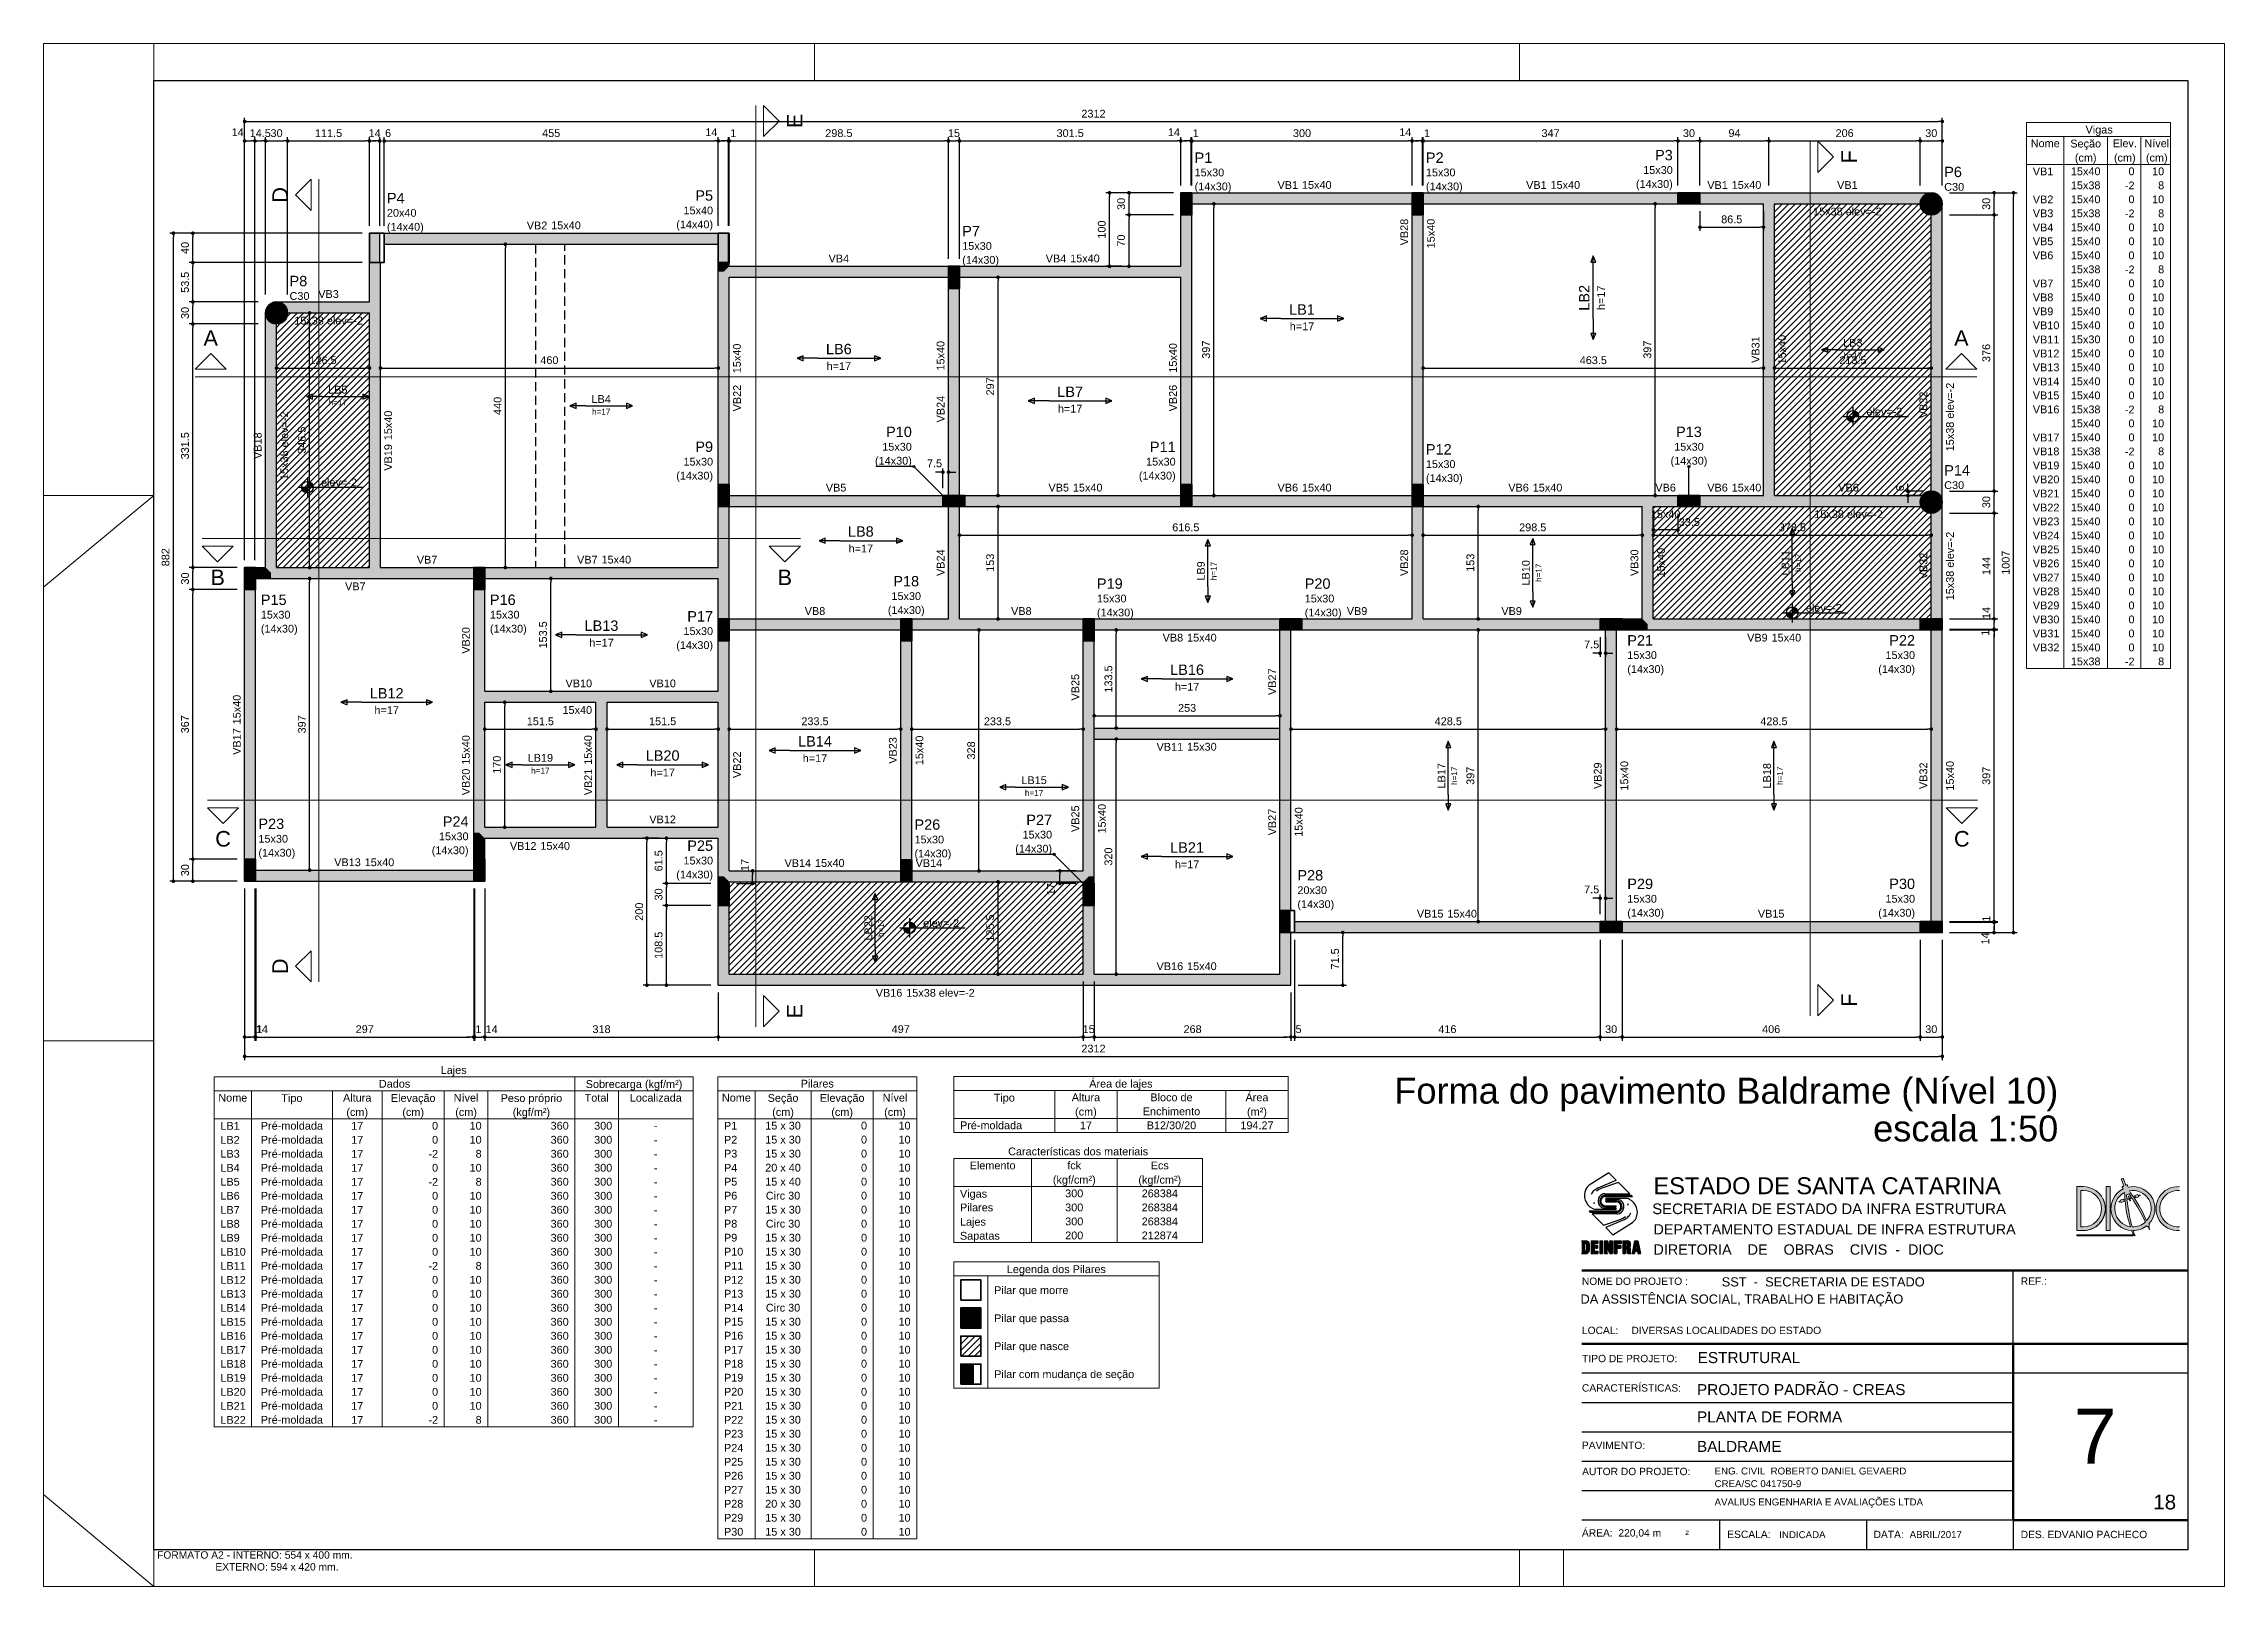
# Model space of a CAD drawing. Header units: millimetres. Extents: x 0 to 59.4, y 0 to 42.
import ezdxf

# ---------------------------------------------------------------- set-up
doc = ezdxf.new("R2010")
doc.units = ezdxf.units.MM
doc.header["$MEASUREMENT"] = 0
doc.linetypes.add('Dashed', pattern=[0.75, 0.5, -0.25])
doc.linetypes.add('Dashed2', pattern=[0.375, 0.25, -0.125])
doc.layers.get('0').update_dxf_attribs({"color": 1, "lineweight": 13})
for name, color, linetype, lineweight in [('__', 1, 'Continuous', 13), ('FO-Cortes', 2, 'Continuous', 20), ('FO-Pilares', 5, 'Continuous', 35), ('FO-Regiões maciças', 3, 'Dashed', 25), ('FO-Textos das lajes', 3, 'Continuous', 25), ('FO-Textos das vigas', 1, 'Continuous', 13), ('FO-Textos dos pilares', 1, 'Continuous', 13), ('FO-Títulos', 1, 'Continuous', 13), ('FO-Vigas', 3, 'Continuous', 25), ('FOLHA EXTERNA', 1, 'Continuous', 13), ('Folha_padrão', 3, 'Continuous', 25), ('Linhas Grossas', 6, 'Continuous', 60), ('selo', 1, 'Continuous', 13), ('Texto 1 - Margem interna', 1, 'Continuous', 13), ('Texto 2', 4, 'Continuous', 30), ('Texto 3', 3, 'Continuous', 25)]:
    doc.layers.add(name, color=color, linetype=linetype, lineweight=lineweight)
for name, color, linetype in [('Cotas', 12, 'Continuous'), ('FO-Cotas', 12, 'Continuous'), ('FO-Hachuras', 254, 'Continuous'), ('FO-Hachuras das lajes', 254, 'Continuous'), ('FO-Hachuras dos pilares', 18, 'Continuous')]:
    doc.layers.add(name, color=color, linetype=linetype)
doc.styles.add('Arial', font='')
doc.styles.get('Arial').set_extended_font_data('Arial')
doc.dimstyles.new('UM_50.000000', dxfattribs={"dimtxt": 0.18, "dimasz": 0.1, "dimexe": 0.1, "dimexo": 0.2, "dimgap": 0, "dimtad": 1, "dimtih": 1, "dimtoh": 1, "dimdec": 1, "dimlfac": 50, "dimzin": 0, "dimdsep": 46, "dimtxsty": 'Standard', "dimcen": 0.09, "dimdle": 0.1, "dimadec": 1, "dimazin": 2, "dimtfac": 1, "dimtdec": 4, "dimtofl": 0, "dimtmove": 0, "dimatfit": 3, "dimfxl": 1, "dimtolj": 1, "dimarcsym": 0})

msp = doc.modelspace()

# ---------------------------------------------------------------- texts
at = {"layer": 'FO-Cortes', "char_height": 0.4236, "attachment_point": 8, "rotation": 90.00021, "line_spacing_factor": 0.798, "style": 'Arial'}
for s, insert, width in [('E', (20.668, 39.8932), 0.78973), ('F', (49.3893, 38.9192), 0.72322), ('D', (6.6529, 37.8826), 0.854949), ('D', (6.6529, 16.8813), 0.854949), ('F', (49.3893, 15.9585), 0.72322), ('E', (20.668, 15.659), 0.78973)]:
    msp.add_mtext(s, dxfattribs=dict(at, insert=insert, width=width))
at = {"layer": 'FO-Cortes', "char_height": 0.4236, "attachment_point": 8, "line_spacing_factor": 0.798, "style": 'Arial'}
for s, insert, width in [('A', (4.5515, 33.773), 0.78973), ('A', (52.2358, 33.773), 0.78973), ('B', (4.7405, 27.2578), 0.78973), ('B', (20.1886, 27.2578), 0.78973), ('C', (4.8886, 20.1348), 0.854949), ('C', (52.2476, 20.1348), 0.854949)]:
    msp.add_mtext(s, dxfattribs=dict(at, insert=insert, width=width))
at = {"layer": 'FO-Textos das lajes', "attachment_point": 8, "rotation": 90.00021, "line_spacing_factor": 0.798, "style": 'Arial'}
for s, insert, char_height, width in [('LB2', (42.1045, 35.0802), 0.2824, 1.403821), ('h=17', (42.5288, 35.0802), 0.2118, 1.332467), ('LB10', (40.4808, 27.5935), 0.2118, 1.381866), ('LB11', (47.5508, 27.8682), 0.2118, 1.381866), ('h=17', (47.8692, 27.8682), 0.15885, 0.999351), ('LB9', (31.6318, 27.6431), 0.2118, 1.052866), ('h=17', (31.9492, 27.6431), 0.15885, 0.999351), ('h=17', (40.7992, 27.5935), 0.15885, 0.999351), ('LB17', (38.1808, 22.0682), 0.2118, 1.381866), ('h=17', (38.4992, 22.0682), 0.15885, 0.999351), ('LB18', (47.0508, 22.0682), 0.2118, 1.381866), ('h=17', (47.3692, 22.0682), 0.15885, 0.999351), ('LB22', (22.5688, 17.9282), 0.2118, 1.381866), ('h=17', (22.8862, 17.9282), 0.15885, 0.999351)]:
    msp.add_mtext(s, dxfattribs=dict(at, insert=insert, char_height=char_height, width=width))
at = {"layer": 'FO-Textos das lajes', "line_spacing_factor": 0.798, "style": 'Arial'}
for s, insert, char_height, width, attachment_point in [('LB1', (34.2756, 34.6214), 0.2824, 1.403821, 8), ('h=17', (34.2756, 34.1981), 0.2118, 1.332467, 8), ('LB3', (49.2806, 33.7481), 0.2118, 1.052866, 8), ('LB6', (21.6606, 33.5401), 0.2824, 1.403821, 8), ('h=17', (21.6606, 33.1158), 0.2118, 1.332467, 8), ('h=17', (49.2806, 33.4296), 0.15885, 0.999351, 8), ('LB5', (8.0124, 32.4695), 0.2118, 1.052866, 8), ('h=17', (8.0124, 32.1511), 0.15885, 0.999351, 8), ('LB4', (15.1876, 32.2181), 0.2118, 1.052866, 8), ('LB7', (27.9606, 32.3804), 0.2824, 1.403821, 8), ('h=17', (27.9606, 31.9561), 0.2118, 1.332467, 8), ('elev=-2', (49.6516, 31.8723), 0.2118, 1.95689, 7), ('h=17', (15.1876, 31.8996), 0.15885, 0.999351, 8), ('elev=-2', (7.5566, 29.945), 0.2118, 1.95689, 7), ('LB8', (22.2596, 28.5734), 0.2824, 1.403821, 8), ('h=17', (22.2596, 28.1491), 0.2118, 1.332467, 8), ('elev=-2', (48.0016, 26.5281), 0.2118, 1.95689, 7), ('LB13', (15.1956, 26.0094), 0.2824, 1.842488, 8), ('h=17', (15.1956, 25.5851), 0.2118, 1.332467, 8), ('LB16', (31.1456, 24.8094), 0.2824, 1.842488, 8), ('LB12', (9.3446, 24.1734), 0.2824, 1.842488, 8), ('h=17', (31.1456, 24.3851), 0.2118, 1.332467, 8), ('h=17', (9.3446, 23.7491), 0.2118, 1.332467, 8), ('LB19', (13.5306, 22.4481), 0.2118, 1.381866, 8), ('LB20', (16.8606, 22.4744), 0.2824, 1.842488, 8), ('LB14', (21.0106, 22.8644), 0.2824, 1.842488, 8), ('h=17', (21.0106, 22.4401), 0.2118, 1.332467, 8), ('h=17', (13.5306, 22.1296), 0.15885, 0.999351, 8), ('h=17', (16.8606, 22.0501), 0.2118, 1.332467, 8), ('LB15', (26.9786, 21.8391), 0.2118, 1.381866, 8), ('h=17', (26.9786, 21.5216), 0.15885, 0.999351, 8), ('LB21', (31.1456, 19.9744), 0.2824, 1.842488, 8), ('h=17', (31.1456, 19.5501), 0.2118, 1.332467, 8), ('elev=-2', (23.9566, 17.9491), 0.2118, 1.95689, 7)]:
    msp.add_mtext(s, dxfattribs=dict(at, insert=insert, char_height=char_height, width=width, attachment_point=attachment_point))
at = {"layer": 'FO-Textos das vigas', "char_height": 0.2118, "line_spacing_factor": 0.798, "style": 'Arial'}
for s, insert, width, attachment_point in [('Nome', (54.52, 39.1778), 1.578491, 8), ('Seção', (55.622, 39.1079), 1.677934, 8), ('Vigas', (55.9889, 39.4889), 1.48034, 8), ('Elev.', (56.6877, 39.1778), 1.315678, 8), ('Nível', (57.5585, 39.1778), 1.348288, 8), ('VB1', (54.182, 38.4148), 1.11873, 7), ('15x40', (55.622, 38.4148), 1.612069, 8), ('(cm)', (55.622, 38.7259), 1.182981, 8), ('(cm)', (56.6877, 38.7259), 1.182981, 8), ('0', (56.9529, 38.4148), 0.329, 9), ('(cm)', (57.5585, 38.7259), 1.182981, 8), ('10', (57.76, 38.4148), 0.658001, 9), ('VB1', (34.1696, 38.0441), 1.11873, 9), ('15x40', (34.2756, 38.0441), 1.612069, 7), ('VB1', (40.9396, 38.0441), 1.11873, 9), ('15x40', (41.0456, 38.0441), 1.612069, 7), ('VB1', (45.8746, 38.0441), 1.11873, 9), ('15x40', (45.9806, 38.0441), 1.612069, 7), ('VB1', (49.1306, 38.0441), 1.11873, 8), ('15x38', (55.622, 38.0338), 1.612069, 8), ('-2', (56.9529, 38.0338), 0.525948, 9), ('8', (57.76, 38.0338), 0.329, 9), ('15x38 elev=-2', (49.1306, 37.3201), 3.733298, 8), ('VB2', (54.182, 37.6528), 1.11873, 7), ('VB3', (54.182, 37.2718), 1.11873, 7), ('15x40', (55.622, 37.6528), 1.612069, 8), ('15x38', (55.622, 37.2718), 1.612069, 8), ('-2', (56.9529, 37.2718), 0.525948, 9), ('0', (56.9529, 37.6528), 0.329, 9), ('10', (57.76, 37.6528), 0.658001, 9), ('8', (57.76, 37.2718), 0.329, 9), ('VB2', (13.7196, 36.9441), 1.11873, 9), ('15x40', (13.8256, 36.9441), 1.612069, 7), ('VB4', (54.182, 36.8898), 1.11873, 7), ('15x40', (55.622, 36.8898), 1.612069, 8), ('0', (56.9529, 36.8898), 0.329, 9), ('10', (57.76, 36.8898), 0.658001, 9), ('VB4', (21.6606, 36.0441), 1.11873, 8), ('VB4', (27.8546, 36.0441), 1.11873, 9), ('15x40', (27.9606, 36.0441), 1.612069, 7), ('VB5', (54.182, 36.5088), 1.11873, 7), ('VB6', (54.182, 36.1278), 1.11873, 7), ('15x40', (55.622, 36.5088), 1.612069, 8), ('15x40', (55.622, 36.1278), 1.612069, 8), ('0', (56.9529, 36.5088), 0.329, 9), ('0', (56.9529, 36.1278), 0.329, 9), ('10', (57.76, 36.5088), 0.658001, 9), ('10', (57.76, 36.1278), 0.658001, 9), ('15x38', (55.622, 35.7468), 1.612069, 8), ('-2', (56.9529, 35.7468), 0.525948, 9), ('8', (57.76, 35.7468), 0.329, 9), ('VB3', (7.7606, 35.0741), 1.11873, 8), ('VB7', (54.182, 35.3648), 1.11873, 7), ('VB8', (54.182, 34.9838), 1.11873, 7), ('15x40', (55.622, 35.3648), 1.612069, 8), ('15x40', (55.622, 34.9838), 1.612069, 8), ('0', (56.9529, 35.3648), 0.329, 9), ('0', (56.9529, 34.9838), 0.329, 9), ('10', (57.76, 35.3648), 0.658001, 9), ('10', (57.76, 34.9838), 0.658001, 9), ('15x38 elev=-2', (7.7606, 34.3501), 3.733298, 8), ('VB9', (54.182, 34.6028), 1.11873, 7), ('15x40', (55.622, 34.6028), 1.612069, 8), ('0', (56.9529, 34.6028), 0.329, 9), ('10', (57.76, 34.6028), 0.658001, 9), ('VB10', (54.182, 34.2218), 1.44773, 7), ('VB11', (54.182, 33.8398), 1.44773, 7), ('15x40', (55.622, 34.2218), 1.612069, 8), ('15x30', (55.622, 33.8398), 1.612069, 8), ('0', (56.9529, 34.2218), 0.329, 9), ('0', (56.9529, 33.8398), 0.329, 9), ('10', (57.76, 34.2218), 0.658001, 9), ('10', (57.76, 33.8398), 0.658001, 9), ('VB12', (54.182, 33.4588), 1.44773, 7), ('VB13', (54.182, 33.0778), 1.44773, 7), ('15x40', (55.622, 33.4588), 1.612069, 8), ('15x40', (55.622, 33.0778), 1.612069, 8), ('0', (56.9529, 33.4588), 0.329, 9), ('0', (56.9529, 33.0778), 0.329, 9), ('10', (57.76, 33.4588), 0.658001, 9), ('10', (57.76, 33.0778), 0.658001, 9), ('VB14', (54.182, 32.6968), 1.44773, 7), ('15x40', (55.622, 32.6968), 1.612069, 8), ('0', (56.9529, 32.6968), 0.329, 9), ('10', (57.76, 32.6968), 0.658001, 9), ('VB15', (54.182, 32.3148), 1.44773, 7), ('VB16', (54.182, 31.9338), 1.44773, 7), ('15x40', (55.622, 32.3148), 1.612069, 8), ('15x38', (55.622, 31.9338), 1.612069, 8), ('-2', (56.9529, 31.9338), 0.525948, 9), ('0', (56.9529, 32.3148), 0.329, 9), ('10', (57.76, 32.3148), 0.658001, 9), ('8', (57.76, 31.9338), 0.329, 9), ('15x40', (55.622, 31.5528), 1.612069, 8), ('0', (56.9529, 31.5528), 0.329, 9), ('10', (57.76, 31.5528), 0.658001, 9), ('VB17', (54.182, 31.1718), 1.44773, 7), ('VB18', (54.182, 30.7898), 1.44773, 7), ('15x40', (55.622, 31.1718), 1.612069, 8), ('15x38', (55.622, 30.7898), 1.612069, 8), ('-2', (56.9529, 30.7898), 0.525948, 9), ('0', (56.9529, 31.1718), 0.329, 9), ('10', (57.76, 31.1718), 0.658001, 9), ('8', (57.76, 30.7898), 0.329, 9), ('VB19', (54.182, 30.4088), 1.44773, 7), ('15x40', (55.622, 30.4088), 1.612069, 8), ('0', (56.9529, 30.4088), 0.329, 9), ('10', (57.76, 30.4088), 0.658001, 9), ('VB5', (21.5856, 29.8041), 1.11873, 8), ('VB5', (27.9296, 29.8041), 1.11873, 9), ('15x40', (28.0356, 29.8041), 1.612069, 7), ('VB6', (34.1696, 29.8041), 1.11873, 9), ('15x40', (34.2756, 29.8041), 1.612069, 7), ('VB6', (40.4546, 29.8041), 1.11873, 9), ('15x40', (40.5606, 29.8041), 1.612069, 7), ('VB6', (44.1806, 29.8041), 1.11873, 8), ('VB6', (45.8746, 29.8041), 1.11873, 9), ('15x40', (45.9806, 29.8041), 1.612069, 7), ('VB6', (49.1626, 29.8041), 1.11873, 8), ('VB20', (54.182, 30.0278), 1.44773, 7), ('VB21', (54.182, 29.6468), 1.44773, 7), ('15x40', (55.622, 30.0278), 1.612069, 8), ('15x40', (55.622, 29.6468), 1.612069, 8), ('0', (56.9529, 30.0278), 0.329, 9), ('0', (56.9529, 29.6468), 0.329, 9), ('10', (57.76, 30.0278), 0.658001, 9), ('10', (57.76, 29.6468), 0.658001, 9), ('15x40', (44.1806, 29.0801), 1.612069, 8), ('15x38 elev=-2', (49.1626, 29.0801), 3.733298, 8), ('VB22', (54.182, 29.2648), 1.44773, 7), ('15x40', (55.622, 29.2648), 1.612069, 8), ('0', (56.9529, 29.2648), 0.329, 9), ('10', (57.76, 29.2648), 0.658001, 9), ('VB23', (54.182, 28.8838), 1.44773, 7), ('VB24', (54.182, 28.5028), 1.44773, 7), ('15x40', (55.622, 28.8838), 1.612069, 8), ('15x40', (55.622, 28.5028), 1.612069, 8), ('0', (56.9529, 28.8838), 0.329, 9), ('0', (56.9529, 28.5028), 0.329, 9), ('10', (57.76, 28.8838), 0.658001, 9), ('10', (57.76, 28.5028), 0.658001, 9), ('VB7', (10.4456, 27.8441), 1.11873, 8), ('VB7', (15.0896, 27.8441), 1.11873, 9), ('15x40', (15.1956, 27.8441), 1.612069, 7), ('VB25', (54.182, 28.1218), 1.44773, 7), ('VB26', (54.182, 27.7408), 1.44773, 7), ('15x40', (55.622, 28.1218), 1.612069, 8), ('15x40', (55.622, 27.7408), 1.612069, 8), ('0', (56.9529, 28.1218), 0.329, 9), ('0', (56.9529, 27.7408), 0.329, 9), ('10', (57.76, 28.1218), 0.658001, 9), ('10', (57.76, 27.7408), 0.658001, 9), ('VB7', (8.7696, 27.1201), 1.11873, 9), ('VB27', (54.182, 27.3588), 1.44773, 7), ('15x40', (55.622, 27.3588), 1.612069, 8), ('0', (56.9529, 27.3588), 0.329, 9), ('10', (57.76, 27.3588), 0.658001, 9), ('VB28', (54.182, 26.9778), 1.44773, 7), ('VB29', (54.182, 26.5968), 1.44773, 7), ('15x40', (55.622, 26.9778), 1.612069, 8), ('15x40', (55.622, 26.5968), 1.612069, 8), ('0', (56.9529, 26.9778), 0.329, 9), ('0', (56.9529, 26.5968), 0.329, 9), ('10', (57.76, 26.9778), 0.658001, 9), ('10', (57.76, 26.5968), 0.658001, 9), ('VB8', (21.0106, 26.4441), 1.11873, 8), ('VB8', (26.6306, 26.4441), 1.11873, 8), ('VB9', (35.7756, 26.4441), 1.11873, 8), ('VB9', (39.9856, 26.4441), 1.11873, 8), ('VB30', (54.182, 26.2158), 1.44773, 7), ('15x40', (55.622, 26.2158), 1.612069, 8), ('0', (56.9529, 26.2158), 0.329, 9), ('10', (57.76, 26.2158), 0.658001, 9), ('VB8', (31.0396, 25.7201), 1.11873, 9), ('15x40', (31.1456, 25.7201), 1.612069, 7), ('VB9', (46.96, 25.7201), 1.11873, 9), ('15x40', (47.066, 25.7201), 1.612069, 7), ('VB31', (54.182, 25.8338), 1.44773, 7), ('VB32', (54.182, 25.4528), 1.44773, 7), ('15x40', (55.622, 25.8338), 1.612069, 8), ('15x40', (55.622, 25.4528), 1.612069, 8), ('0', (56.9529, 25.8338), 0.329, 9), ('0', (56.9529, 25.4528), 0.329, 9), ('10', (57.76, 25.8338), 0.658001, 9), ('10', (57.76, 25.4528), 0.658001, 9), ('15x38', (55.622, 25.0718), 1.612069, 8), ('-2', (56.9529, 25.0718), 0.525948, 9), ('8', (57.76, 25.0718), 0.329, 9), ('VB10', (14.9396, 24.4741), 1.44773, 9), ('VB10', (16.8606, 24.4741), 1.44773, 8), ('15x40', (14.9396, 23.7501), 1.612069, 9), ('VB11', (31.0396, 22.7501), 1.44773, 9), ('15x30', (31.1456, 22.7501), 1.612069, 7), ('VB12', (16.8606, 20.7741), 1.44773, 8), ('VB12', (13.4246, 20.0501), 1.44773, 9), ('15x40', (13.5306, 20.0501), 1.612069, 7), ('VB13', (8.6396, 19.6041), 1.44773, 9), ('15x40', (8.7456, 19.6041), 1.612069, 7), ('VB14', (20.9046, 19.5841), 1.44773, 9), ('15x40', (21.0106, 19.5841), 1.612069, 7), ('VB14', (23.7516, 19.5841), 1.44773, 7), ('VB15', (38.1296, 18.2041), 1.44773, 9), ('15x40', (38.2356, 18.2041), 1.612069, 7), ('VB15', (47.0556, 18.2041), 1.44773, 8), ('VB16', (31.0396, 16.7741), 1.44773, 9), ('15x40', (31.1456, 16.7741), 1.612069, 7), ('VB16', (23.3896, 16.0501), 1.44773, 9), ('15x38 elev=-2', (23.4956, 16.0501), 3.733298, 7), ('Dados', (9.5589, 13.5747), 1.710543, 8), ('Lajes', (11.1689, 13.8868), 1.414475, 8), ('Sobrecarga (kgf/m²)', (16.0819, 13.5048), 5.260776, 8), ('Área de lajes', (29.3434, 13.516), 3.453373, 8), ('Nome', (5.1529, 13.1937), 1.578491, 8), ('Tipo', (6.7629, 13.1238), 1.151017, 8), ('Altura', (8.5419, 13.1937), 1.545559, 8), ('Elevação', (10.0669, 13.1238), 2.434408, 8), ('Nível', (11.5069, 13.1937), 1.348288, 8), ('Peso próprio', (13.2869, 13.1238), 3.354576, 8), ('Total', (15.0659, 13.1937), 1.315355, 8), ('Localizada', (16.6749, 13.1937), 2.82895, 8), ('Tipo', (26.1664, 13.135), 1.151017, 8), ('Altura', (28.3904, 13.2049), 1.545559, 8), ('Bloco de', (30.7204, 13.2049), 2.302679, 8), ('Área', (33.0494, 13.2049), 1.249814, 8), ('LB1', (4.8149, 12.4317), 1.052866, 7), ('Pré-moldada', (6.7629, 12.4317), 3.387185, 8), ('(cm)', (8.5419, 12.7428), 1.182981, 8), ('17', (8.5419, 12.4317), 0.658001, 8), ('(cm)', (10.0669, 12.7428), 1.182981, 8), ('0', (10.7449, 12.4317), 0.329, 9), ('(cm)', (11.5069, 12.7428), 1.182981, 8), ('10', (11.9309, 12.4317), 0.658001, 9), ('(kgf/m²)', (13.2869, 12.7428), 2.037606, 8), ('360', (14.3029, 12.4317), 0.987001, 9), ('300', (15.4889, 12.4317), 0.987001, 9), ('-', (16.6749, 12.4317), 0.196948, 8), ('Pré-moldada', (24.9594, 12.4429), 3.387185, 7), ('(cm)', (28.3904, 12.754), 1.182981, 8), ('17', (28.3904, 12.4429), 0.658001, 8), ('Enchimento', (30.7204, 12.8239), 3.124696, 8), ('B12/30/20', (30.7204, 12.4429), 2.697544, 8), ('194.27', (33.0494, 12.4429), 1.80934, 8), ('(m²)', (33.0494, 12.754), 1.083861, 8), ('LB2', (4.8149, 12.0497), 1.052866, 7), ('LB3', (4.8149, 11.6687), 1.052866, 7), ('Pré-moldada', (6.7629, 12.0497), 3.387185, 8), ('Pré-moldada', (6.7629, 11.6687), 3.387185, 8), ('17', (8.5419, 12.0497), 0.658001, 8), ('17', (8.5419, 11.6687), 0.658001, 8), ('-2', (10.7449, 11.6687), 0.525948, 9), ('0', (10.7449, 12.0497), 0.329, 9), ('10', (11.9309, 12.0497), 0.658001, 9), ('8', (11.9309, 11.6687), 0.329, 9), ('360', (14.3029, 12.0497), 0.987001, 9), ('360', (14.3029, 11.6687), 0.987001, 9), ('300', (15.4889, 12.0497), 0.987001, 9), ('300', (15.4889, 11.6687), 0.987001, 9), ('-', (16.6749, 12.0497), 0.196948, 8), ('Características dos materiais', (28.1784, 11.7323), 7.628998, 8), ('LB4', (4.8149, 11.2877), 1.052866, 7), ('Pré-moldada', (6.7629, 11.2877), 3.387185, 8), ('17', (8.5419, 11.2877), 0.658001, 8), ('0', (10.7449, 11.2877), 0.329, 9), ('10', (11.9309, 11.2877), 0.658001, 9), ('360', (14.3029, 11.2877), 0.987001, 9), ('300', (15.4889, 11.2877), 0.987001, 9), ('-', (16.6749, 11.6687), 0.196948, 8), ('-', (16.6749, 11.2877), 0.196948, 8), ('Elemento', (25.8484, 11.3513), 2.499627, 8), ('fck', (28.0724, 11.3513), 0.756475, 8), ('Ecs', (30.4024, 11.3513), 0.987001, 8), ('LB5', (4.8149, 10.9067), 1.052866, 7), ('LB6', (4.8149, 10.5247), 1.052866, 7), ('Pré-moldada', (6.7629, 10.9067), 3.387185, 8), ('Pré-moldada', (6.7629, 10.5247), 3.387185, 8), ('17', (8.5419, 10.9067), 0.658001, 8), ('17', (8.5419, 10.5247), 0.658001, 8), ('-2', (10.7449, 10.9067), 0.525948, 9), ('0', (10.7449, 10.5247), 0.329, 9), ('10', (11.9309, 10.5247), 0.658001, 9), ('8', (11.9309, 10.9067), 0.329, 9), ('360', (14.3029, 10.9067), 0.987001, 9), ('360', (14.3029, 10.5247), 0.987001, 9), ('300', (15.4889, 10.9067), 0.987001, 9), ('300', (15.4889, 10.5247), 0.987001, 9), ('-', (16.6749, 10.9067), 0.196948, 8), ('Vigas', (24.9594, 10.5194), 1.48034, 7), ('(kgf/cm²)', (28.0724, 10.9004), 2.333674, 8), ('300', (28.0724, 10.5893), 0.987001, 8), ('(kgf/cm²)', (30.4024, 10.9004), 2.333674, 8), ('268384', (30.4024, 10.5893), 1.974002, 8), ('LB7', (4.8149, 10.1437), 1.052866, 7), ('Pré-moldada', (6.7629, 10.1437), 3.387185, 8), ('17', (8.5419, 10.1437), 0.658001, 8), ('0', (10.7449, 10.1437), 0.329, 9), ('10', (11.9309, 10.1437), 0.658001, 9), ('360', (14.3029, 10.1437), 0.987001, 9), ('300', (15.4889, 10.1437), 0.987001, 9), ('-', (16.6749, 10.5247), 0.196948, 8), ('-', (16.6749, 10.1437), 0.196948, 8), ('Pilares', (24.9594, 10.2073), 1.808694, 7), ('300', (28.0724, 10.2073), 0.987001, 8), ('268384', (30.4024, 10.2073), 1.974002, 8), ('LB8', (4.8149, 9.7627), 1.052866, 7), ('LB9', (4.8149, 9.3817), 1.052866, 7), ('Pré-moldada', (6.7629, 9.7627), 3.387185, 8), ('Pré-moldada', (6.7629, 9.3817), 3.387185, 8), ('17', (8.5419, 9.7627), 0.658001, 8), ('17', (8.5419, 9.3817), 0.658001, 8), ('0', (10.7449, 9.7627), 0.329, 9), ('0', (10.7449, 9.3817), 0.329, 9), ('10', (11.9309, 9.7627), 0.658001, 9), ('10', (11.9309, 9.3817), 0.658001, 9), ('360', (14.3029, 9.7627), 0.987001, 9), ('360', (14.3029, 9.3817), 0.987001, 9), ('300', (15.4889, 9.7627), 0.987001, 9), ('300', (15.4889, 9.3817), 0.987001, 9), ('-', (16.6749, 9.7627), 0.196948, 8), ('Sapatas', (24.9594, 9.3754), 2.171273, 7), ('Lajes', (24.9594, 9.7564), 1.414475, 7), ('300', (28.0724, 9.8263), 0.987001, 8), ('200', (28.0724, 9.4453), 0.987001, 8), ('268384', (30.4024, 9.8263), 1.974002, 8), ('212874', (30.4024, 9.4453), 1.974002, 8), ('LB10', (4.8149, 8.9997), 1.381866, 7), ('Pré-moldada', (6.7629, 8.9997), 3.387185, 8), ('17', (8.5419, 8.9997), 0.658001, 8), ('0', (10.7449, 8.9997), 0.329, 9), ('10', (11.9309, 8.9997), 0.658001, 9), ('360', (14.3029, 8.9997), 0.987001, 9), ('300', (15.4889, 8.9997), 0.987001, 9), ('-', (16.6749, 9.3817), 0.196948, 8), ('-', (16.6749, 8.9997), 0.196948, 8), ('LB11', (4.8149, 8.6187), 1.381866, 7), ('LB12', (4.8149, 8.2377), 1.381866, 7), ('Pré-moldada', (6.7629, 8.6187), 3.387185, 8), ('Pré-moldada', (6.7629, 8.2377), 3.387185, 8), ('17', (8.5419, 8.6187), 0.658001, 8), ('17', (8.5419, 8.2377), 0.658001, 8), ('-2', (10.7449, 8.6187), 0.525948, 9), ('0', (10.7449, 8.2377), 0.329, 9), ('10', (11.9309, 8.2377), 0.658001, 9), ('8', (11.9309, 8.6187), 0.329, 9), ('360', (14.3029, 8.6187), 0.987001, 9), ('360', (14.3029, 8.2377), 0.987001, 9), ('300', (15.4889, 8.6187), 0.987001, 9), ('300', (15.4889, 8.2377), 0.987001, 9), ('-', (16.6749, 8.6187), 0.196948, 8), ('-', (16.6749, 8.2377), 0.196948, 8), ('Legenda dos Pilares', (27.5854, 8.465), 5.394443, 8), ('LB13', (4.8149, 7.8567), 1.381866, 7), ('Pré-moldada', (6.7629, 7.8567), 3.387185, 8), ('17', (8.5419, 7.8567), 0.658001, 8), ('0', (10.7449, 7.8567), 0.329, 9), ('10', (11.9309, 7.8567), 0.658001, 9), ('360', (14.3029, 7.8567), 0.987001, 9), ('300', (15.4889, 7.8567), 0.987001, 9), ('-', (16.6749, 7.8567), 0.196948, 8), ('Pilar que morre', (25.8914, 7.893), 4.044218, 7), ('LB14', (4.8149, 7.4757), 1.381866, 7), ('LB15', (4.8149, 7.0937), 1.381866, 7), ('Pré-moldada', (6.7629, 7.4757), 3.387185, 8), ('Pré-moldada', (6.7629, 7.0937), 3.387185, 8), ('17', (8.5419, 7.4757), 0.658001, 8), ('17', (8.5419, 7.0937), 0.658001, 8), ('0', (10.7449, 7.4757), 0.329, 9), ('0', (10.7449, 7.0937), 0.329, 9), ('10', (11.9309, 7.4757), 0.658001, 9), ('10', (11.9309, 7.0937), 0.658001, 9), ('360', (14.3029, 7.4757), 0.987001, 9), ('360', (14.3029, 7.0937), 0.987001, 9), ('300', (15.4889, 7.4757), 0.987001, 9), ('300', (15.4889, 7.0937), 0.987001, 9), ('-', (16.6749, 7.4757), 0.196948, 8), ('-', (16.6749, 7.0937), 0.196948, 8), ('Pilar que passa', (25.8914, 7.13), 4.078441, 7), ('LB16', (4.8149, 6.7127), 1.381866, 7), ('LB17', (4.8149, 6.3317), 1.381866, 7), ('Pré-moldada', (6.7629, 6.7127), 3.387185, 8), ('Pré-moldada', (6.7629, 6.3317), 3.387185, 8), ('17', (8.5419, 6.7127), 0.658001, 8), ('17', (8.5419, 6.3317), 0.658001, 8), ('0', (10.7449, 6.7127), 0.329, 9), ('0', (10.7449, 6.3317), 0.329, 9), ('10', (11.9309, 6.7127), 0.658001, 9), ('10', (11.9309, 6.3317), 0.658001, 9), ('360', (14.3029, 6.7127), 0.987001, 9), ('360', (14.3029, 6.3317), 0.987001, 9), ('300', (15.4889, 6.7127), 0.987001, 9), ('300', (15.4889, 6.3317), 0.987001, 9), ('-', (16.6749, 6.7127), 0.196948, 8), ('Pilar que nasce', (25.8914, 6.368), 4.078441, 7), ('LB18', (4.8149, 5.9507), 1.381866, 7), ('Pré-moldada', (6.7629, 5.9507), 3.387185, 8), ('17', (8.5419, 5.9507), 0.658001, 8), ('0', (10.7449, 5.9507), 0.329, 9), ('10', (11.9309, 5.9507), 0.658001, 9), ('360', (14.3029, 5.9507), 0.987001, 9), ('300', (15.4889, 5.9507), 0.987001, 9), ('-', (16.6749, 6.3317), 0.196948, 8), ('-', (16.6749, 5.9507), 0.196948, 8), ('LB19', (4.8149, 5.5687), 1.381866, 7), ('LB20', (4.8149, 5.1877), 1.381866, 7), ('Pré-moldada', (6.7629, 5.5687), 3.387185, 8), ('Pré-moldada', (6.7629, 5.1877), 3.387185, 8), ('17', (8.5419, 5.5687), 0.658001, 8), ('17', (8.5419, 5.1877), 0.658001, 8), ('0', (10.7449, 5.5687), 0.329, 9), ('0', (10.7449, 5.1877), 0.329, 9), ('10', (11.9309, 5.5687), 0.658001, 9), ('10', (11.9309, 5.1877), 0.658001, 9), ('360', (14.3029, 5.5687), 0.987001, 9), ('360', (14.3029, 5.1877), 0.987001, 9), ('300', (15.4889, 5.5687), 0.987001, 9), ('300', (15.4889, 5.1877), 0.987001, 9), ('-', (16.6749, 5.5687), 0.196948, 8), ('Pilar com mudança de seção', (25.8914, 5.606), 7.630291, 7), ('LB21', (4.8149, 4.8067), 1.381866, 7), ('Pré-moldada', (6.7629, 4.8067), 3.387185, 8), ('17', (8.5419, 4.8067), 0.658001, 8), ('0', (10.7449, 4.8067), 0.329, 9), ('10', (11.9309, 4.8067), 0.658001, 9), ('360', (14.3029, 4.8067), 0.987001, 9), ('300', (15.4889, 4.8067), 0.987001, 9), ('-', (16.6749, 5.1877), 0.196948, 8), ('-', (16.6749, 4.8067), 0.196948, 8), ('LB22', (4.8149, 4.4257), 1.381866, 7), ('Pré-moldada', (6.7629, 4.4257), 3.387185, 8), ('17', (8.5419, 4.4257), 0.658001, 8), ('-2', (10.7449, 4.4257), 0.525948, 9), ('8', (11.9309, 4.4257), 0.329, 9), ('360', (14.3029, 4.4257), 0.987001, 9), ('300', (15.4889, 4.4257), 0.987001, 9), ('-', (16.6749, 4.4257), 0.196948, 8)]:
    msp.add_mtext(s, dxfattribs=dict(at, insert=insert, width=width, attachment_point=attachment_point))
at = {"layer": 'FO-Textos das vigas', "char_height": 0.2118, "rotation": 90.00021, "line_spacing_factor": 0.798, "style": 'Arial'}
for s, insert, width, attachment_point in [('VB28', (37.1698, 37.2322), 1.44773, 9), ('15x40', (37.8938, 37.2322), 1.612069, 9), ('15x40', (24.5398, 33.0996), 1.612069, 7), ('VB31', (46.7398, 33.6682), 1.44773, 8), ('15x40', (47.4638, 33.6682), 1.612069, 8), ('15x40', (18.9938, 33.027), 1.612069, 7), ('15x40', (30.8698, 33.0419), 1.612069, 7), ('VB22', (18.9938, 32.7122), 1.44773, 9), ('VB26', (30.8698, 32.7122), 1.44773, 9), ('15x38 elev=-2', (52.0338, 31.8351), 3.733298, 8), ('VB24', (24.5398, 32.4122), 1.44773, 9), ('VB32', (51.3098, 32.1638), 1.44773, 8), ('15x38 elev=-2', (6.6638, 31.0532), 3.733298, 8), ('15x40', (9.4938, 31.2032), 1.612069, 7), ('VB18', (5.9398, 31.0532), 1.44773, 8), ('VB19', (9.4938, 31.0972), 1.44773, 9), ('15x38 elev=-2', (52.0338, 27.7782), 3.733298, 8), ('VB24', (24.5398, 27.8682), 1.44773, 8), ('VB28', (37.1698, 27.8682), 1.44773, 8), ('VB30', (43.4398, 27.8682), 1.44773, 8), ('15x40', (44.1638, 27.8682), 1.612069, 8), ('VB32', (51.3098, 27.7782), 1.44773, 8), ('VB20', (11.6098, 25.7532), 1.44773, 8), ('VB27', (33.5698, 24.6282), 1.44773, 8), ('VB25', (28.2098, 24.4782), 1.44773, 8), ('15x40', (5.3698, 23.4682), 1.612069, 7), ('VB17', (5.3698, 23.3622), 1.44773, 9), ('15x40', (11.6098, 22.3682), 1.612069, 7), ('15x40', (14.9398, 22.3682), 1.612069, 7), ('VB22', (18.9938, 22.3682), 1.44773, 8), ('VB23', (23.2398, 22.7582), 1.44773, 8), ('15x40', (23.9638, 22.7582), 1.612069, 8), ('VB20', (11.6098, 22.2622), 1.44773, 9), ('VB21', (14.9398, 22.2622), 1.44773, 9), ('VB29', (42.4398, 22.0682), 1.44773, 8), ('15x40', (43.1638, 22.0682), 1.612069, 8), ('VB32', (51.3098, 22.0682), 1.44773, 8), ('15x40', (52.0338, 22.0682), 1.612069, 8), ('VB25', (28.2098, 20.899), 1.44773, 8), ('15x40', (28.9338, 20.899), 1.612069, 8), ('VB27', (33.5698, 20.8082), 1.44773, 8), ('15x40', (34.2938, 20.8082), 1.612069, 8)]:
    msp.add_mtext(s, dxfattribs=dict(at, insert=insert, width=width, attachment_point=attachment_point))
at = {"layer": 'FO-Textos dos pilares', "line_spacing_factor": 0.798, "style": 'Arial'}
for s, insert, char_height, width, attachment_point in [('P1', (31.3506, 38.7544), 0.2824, 0.965154, 7), ('P2', (37.6506, 38.7544), 0.2824, 0.965154, 7), ('15x30', (44.3746, 38.4501), 0.2118, 1.612069, 9), ('P3', (44.3746, 38.8204), 0.2824, 0.965154, 9), ('P6', (51.7686, 38.3624), 0.2824, 0.965154, 7), ('(14x30)', (31.3506, 37.9432), 0.2118, 2.005965, 7), ('15x30', (31.3506, 38.3841), 0.2118, 1.612069, 7), ('(14x30)', (37.6506, 37.9432), 0.2118, 2.005965, 7), ('15x30', (37.6506, 38.3841), 0.2118, 1.612069, 7), ('(14x30)', (44.3746, 38.0092), 0.2118, 2.005965, 9), ('C30', (51.7686, 37.9911), 0.2118, 1.085475, 7), ('20x40', (9.3506, 37.2841), 0.2118, 1.612069, 7), ('P4', (9.3506, 37.6544), 0.2824, 0.965154, 7), ('15x40', (18.2346, 37.3501), 0.2118, 1.612069, 9), ('P5', (18.2346, 37.7204), 0.2824, 0.965154, 9), ('(14x40)', (9.3506, 36.8432), 0.2118, 2.005965, 7), ('(14x40)', (18.2346, 36.9092), 0.2118, 2.005965, 9), ('P7', (25.0206, 36.7544), 0.2824, 0.965154, 7), ('15x30', (25.0206, 36.3841), 0.2118, 1.612069, 7), ('P8', (6.6986, 35.3924), 0.2824, 0.965154, 7), ('(14x30)', (25.0206, 35.9432), 0.2118, 2.005965, 7), ('C30', (6.6986, 35.0211), 0.2118, 1.085475, 7), ('P10', (23.6486, 31.2864), 0.2824, 1.403821, 9), ('P13', (44.8156, 31.2864), 0.2824, 1.403821, 8), ('P9', (18.2346, 30.8804), 0.2824, 0.965154, 9), ('15x30', (23.6486, 30.9161), 0.2118, 1.612069, 9), ('P11', (30.8346, 30.8804), 0.2824, 1.403821, 9), ('P12', (37.6506, 30.8144), 0.2824, 1.403821, 7), ('15x30', (44.8156, 30.9161), 0.2118, 1.612069, 8), ('(14x30)', (18.2346, 30.0692), 0.2118, 2.005965, 9), ('15x30', (18.2346, 30.5101), 0.2118, 1.612069, 9), ('(14x30)', (23.6486, 30.4752), 0.2118, 2.005965, 9), ('(14x30)', (30.8346, 30.0692), 0.2118, 2.005965, 9), ('15x30', (30.8346, 30.5101), 0.2118, 1.612069, 9), ('15x30', (37.6506, 30.4441), 0.2118, 1.612069, 7), ('(14x30)', (44.8156, 30.4752), 0.2118, 2.005965, 8), ('P14', (51.7686, 30.2424), 0.2824, 1.403821, 7), ('(14x30)', (37.6506, 30.0032), 0.2118, 2.005965, 7), ('C30', (51.7686, 29.8711), 0.2118, 1.085475, 7), ('P18', (23.4956, 27.2204), 0.2824, 1.403821, 8), ('P19', (28.6906, 27.1544), 0.2824, 1.403821, 7), ('P20', (34.3506, 27.1544), 0.2824, 1.403821, 7), ('P15', (5.9166, 26.7144), 0.2824, 1.403821, 7), ('P16', (12.1566, 26.7144), 0.2824, 1.403821, 7), ('15x30', (23.4956, 26.8501), 0.2118, 1.612069, 8), ('15x30', (28.6906, 26.7841), 0.2118, 1.612069, 7), ('15x30', (34.3506, 26.7841), 0.2118, 1.612069, 7), ('(14x30)', (5.9166, 25.9032), 0.2118, 2.005965, 7), ('15x30', (5.9166, 26.3441), 0.2118, 1.612069, 7), ('(14x30)', (12.1566, 25.9032), 0.2118, 2.005965, 7), ('15x30', (12.1566, 26.3441), 0.2118, 1.612069, 7), ('P17', (18.2346, 26.2674), 0.2824, 1.403821, 9), ('(14x30)', (23.4956, 26.4092), 0.2118, 2.005965, 8), ('(14x30)', (28.6906, 26.3432), 0.2118, 2.005965, 7), ('(14x30)', (34.3506, 26.3432), 0.2118, 2.005965, 7), ('(14x30)', (18.2346, 25.4562), 0.2118, 2.005965, 9), ('15x30', (18.2346, 25.8971), 0.2118, 1.612069, 9), ('P21', (43.1366, 25.6144), 0.2824, 1.403821, 7), ('P22', (50.9746, 25.6144), 0.2824, 1.403821, 9), ('(14x30)', (43.1366, 24.8032), 0.2118, 2.005965, 7), ('15x30', (43.1366, 25.2441), 0.2118, 1.612069, 7), ('(14x30)', (50.9746, 24.8032), 0.2118, 2.005965, 9), ('15x30', (50.9746, 25.2441), 0.2118, 1.612069, 9), ('P23', (5.8506, 20.6144), 0.2824, 1.403821, 7), ('P24', (11.5746, 20.6804), 0.2824, 1.403821, 9), ('P26', (23.7206, 20.5944), 0.2824, 1.403821, 7), ('P27', (27.4686, 20.7264), 0.2824, 1.403821, 9), ('15x30', (5.8506, 20.2441), 0.2118, 1.612069, 7), ('15x30', (11.5746, 20.3101), 0.2118, 1.612069, 9), ('P25', (18.2346, 20.0204), 0.2824, 1.403821, 9), ('15x30', (23.7206, 20.2241), 0.2118, 1.612069, 7), ('(14x30)', (27.4686, 19.9152), 0.2118, 2.005965, 9), ('15x30', (27.4686, 20.3561), 0.2118, 1.612069, 9), ('(14x30)', (5.8506, 19.8032), 0.2118, 2.005965, 7), ('(14x30)', (11.5746, 19.8692), 0.2118, 2.005965, 9), ('15x30', (18.2346, 19.6501), 0.2118, 1.612069, 9), ('(14x30)', (23.7206, 19.7832), 0.2118, 2.005965, 7), ('(14x30)', (18.2346, 19.2092), 0.2118, 2.005965, 9), ('20x30', (34.1506, 18.8441), 0.2118, 1.612069, 7), ('P28', (34.1506, 19.2144), 0.2824, 1.403821, 7), ('P29', (43.1366, 18.9804), 0.2824, 1.403821, 7), ('P30', (50.9746, 18.9804), 0.2824, 1.403821, 9), ('(14x30)', (34.1506, 18.4032), 0.2118, 2.005965, 7), ('(14x30)', (43.1366, 18.1692), 0.2118, 2.005965, 7), ('15x30', (43.1366, 18.6101), 0.2118, 1.612069, 7), ('(14x30)', (50.9746, 18.1692), 0.2118, 2.005965, 9), ('15x30', (50.9746, 18.6101), 0.2118, 1.612069, 9), ('Pilares', (21.0726, 13.5778), 0.2118, 1.808694, 8), ('Nome', (18.8696, 13.1958), 0.2118, 1.578491, 8), ('Seção', (20.1406, 13.1259), 0.2118, 1.677934, 8), ('Elevação', (21.7506, 13.1259), 0.2118, 2.434408, 8), ('Nível', (23.1906, 13.1958), 0.2118, 1.348288, 8), ('P1', (18.5316, 12.4338), 0.2118, 0.723865, 7), ('15 x 30', (20.1406, 12.4338), 0.2118, 1.940747, 8), ('(cm)', (20.1406, 12.7449), 0.2118, 1.182981, 8), ('(cm)', (21.7506, 12.7449), 0.2118, 1.182981, 8), ('0', (22.4286, 12.4338), 0.2118, 0.329, 9), ('(cm)', (23.1906, 12.7449), 0.2118, 1.182981, 8), ('10', (23.6146, 12.4338), 0.2118, 0.658001, 9), ('P2', (18.5316, 12.0528), 0.2118, 0.723865, 7), ('P3', (18.5316, 11.6718), 0.2118, 0.723865, 7), ('15 x 30', (20.1406, 12.0528), 0.2118, 1.940747, 8), ('15 x 30', (20.1406, 11.6718), 0.2118, 1.940747, 8), ('0', (22.4286, 12.0528), 0.2118, 0.329, 9), ('0', (22.4286, 11.6718), 0.2118, 0.329, 9), ('10', (23.6146, 12.0528), 0.2118, 0.658001, 9), ('10', (23.6146, 11.6718), 0.2118, 0.658001, 9), ('P4', (18.5316, 11.2898), 0.2118, 0.723865, 7), ('20 x 40', (20.1406, 11.2898), 0.2118, 1.940747, 8), ('0', (22.4286, 11.2898), 0.2118, 0.329, 9), ('10', (23.6146, 11.2898), 0.2118, 0.658001, 9), ('P5', (18.5316, 10.9088), 0.2118, 0.723865, 7), ('P6', (18.5316, 10.5278), 0.2118, 0.723865, 7), ('15 x 40', (20.1406, 10.9088), 0.2118, 1.940747, 8), ('Circ 30', (20.1406, 10.5278), 0.2118, 1.874236, 8), ('0', (22.4286, 10.9088), 0.2118, 0.329, 9), ('0', (22.4286, 10.5278), 0.2118, 0.329, 9), ('10', (23.6146, 10.9088), 0.2118, 0.658001, 9), ('10', (23.6146, 10.5278), 0.2118, 0.658001, 9), ('P7', (18.5316, 10.1468), 0.2118, 0.723865, 7), ('15 x 30', (20.1406, 10.1468), 0.2118, 1.940747, 8), ('0', (22.4286, 10.1468), 0.2118, 0.329, 9), ('10', (23.6146, 10.1468), 0.2118, 0.658001, 9), ('P8', (18.5316, 9.7648), 0.2118, 0.723865, 7), ('P9', (18.5316, 9.3838), 0.2118, 0.723865, 7), ('15 x 30', (20.1406, 9.3838), 0.2118, 1.940747, 8), ('Circ 30', (20.1406, 9.7648), 0.2118, 1.874236, 8), ('0', (22.4286, 9.7648), 0.2118, 0.329, 9), ('0', (22.4286, 9.3838), 0.2118, 0.329, 9), ('10', (23.6146, 9.7648), 0.2118, 0.658001, 9), ('10', (23.6146, 9.3838), 0.2118, 0.658001, 9), ('P10', (18.5316, 9.0028), 0.2118, 1.052866, 7), ('15 x 30', (20.1406, 9.0028), 0.2118, 1.940747, 8), ('0', (22.4286, 9.0028), 0.2118, 0.329, 9), ('10', (23.6146, 9.0028), 0.2118, 0.658001, 9), ('P11', (18.5316, 8.6218), 0.2118, 1.052866, 7), ('P12', (18.5316, 8.2398), 0.2118, 1.052866, 7), ('15 x 30', (20.1406, 8.6218), 0.2118, 1.940747, 8), ('15 x 30', (20.1406, 8.2398), 0.2118, 1.940747, 8), ('0', (22.4286, 8.6218), 0.2118, 0.329, 9), ('0', (22.4286, 8.2398), 0.2118, 0.329, 9), ('10', (23.6146, 8.6218), 0.2118, 0.658001, 9), ('10', (23.6146, 8.2398), 0.2118, 0.658001, 9), ('P13', (18.5316, 7.8588), 0.2118, 1.052866, 7), ('15 x 30', (20.1406, 7.8588), 0.2118, 1.940747, 8), ('0', (22.4286, 7.8588), 0.2118, 0.329, 9), ('10', (23.6146, 7.8588), 0.2118, 0.658001, 9), ('P14', (18.5316, 7.4778), 0.2118, 1.052866, 7), ('P15', (18.5316, 7.0968), 0.2118, 1.052866, 7), ('15 x 30', (20.1406, 7.0968), 0.2118, 1.940747, 8), ('Circ 30', (20.1406, 7.4778), 0.2118, 1.874236, 8), ('0', (22.4286, 7.4778), 0.2118, 0.329, 9), ('0', (22.4286, 7.0968), 0.2118, 0.329, 9), ('10', (23.6146, 7.4778), 0.2118, 0.658001, 9), ('10', (23.6146, 7.0968), 0.2118, 0.658001, 9), ('P16', (18.5316, 6.7148), 0.2118, 1.052866, 7), ('P17', (18.5316, 6.3338), 0.2118, 1.052866, 7), ('15 x 30', (20.1406, 6.7148), 0.2118, 1.940747, 8), ('15 x 30', (20.1406, 6.3338), 0.2118, 1.940747, 8), ('0', (22.4286, 6.7148), 0.2118, 0.329, 9), ('0', (22.4286, 6.3338), 0.2118, 0.329, 9), ('10', (23.6146, 6.7148), 0.2118, 0.658001, 9), ('10', (23.6146, 6.3338), 0.2118, 0.658001, 9), ('P18', (18.5316, 5.9528), 0.2118, 1.052866, 7), ('15 x 30', (20.1406, 5.9528), 0.2118, 1.940747, 8), ('0', (22.4286, 5.9528), 0.2118, 0.329, 9), ('10', (23.6146, 5.9528), 0.2118, 0.658001, 9), ('P19', (18.5316, 5.5718), 0.2118, 1.052866, 7), ('P20', (18.5316, 5.1898), 0.2118, 1.052866, 7), ('15 x 30', (20.1406, 5.5718), 0.2118, 1.940747, 8), ('15 x 30', (20.1406, 5.1898), 0.2118, 1.940747, 8), ('0', (22.4286, 5.5718), 0.2118, 0.329, 9), ('0', (22.4286, 5.1898), 0.2118, 0.329, 9), ('10', (23.6146, 5.5718), 0.2118, 0.658001, 9), ('10', (23.6146, 5.1898), 0.2118, 0.658001, 9), ('P21', (18.5316, 4.8088), 0.2118, 1.052866, 7), ('15 x 30', (20.1406, 4.8088), 0.2118, 1.940747, 8), ('0', (22.4286, 4.8088), 0.2118, 0.329, 9), ('10', (23.6146, 4.8088), 0.2118, 0.658001, 9), ('P22', (18.5316, 4.4278), 0.2118, 1.052866, 7), ('P23', (18.5316, 4.0468), 0.2118, 1.052866, 7), ('15 x 30', (20.1406, 4.4278), 0.2118, 1.940747, 8), ('15 x 30', (20.1406, 4.0468), 0.2118, 1.940747, 8), ('0', (22.4286, 4.4278), 0.2118, 0.329, 9), ('0', (22.4286, 4.0468), 0.2118, 0.329, 9), ('10', (23.6146, 4.4278), 0.2118, 0.658001, 9), ('10', (23.6146, 4.0468), 0.2118, 0.658001, 9), ('P24', (18.5316, 3.6648), 0.2118, 1.052866, 7), ('15 x 30', (20.1406, 3.6648), 0.2118, 1.940747, 8), ('0', (22.4286, 3.6648), 0.2118, 0.329, 9), ('10', (23.6146, 3.6648), 0.2118, 0.658001, 9), ('P25', (18.5316, 3.2838), 0.2118, 1.052866, 7), ('P26', (18.5316, 2.9028), 0.2118, 1.052866, 7), ('15 x 30', (20.1406, 3.2838), 0.2118, 1.940747, 8), ('15 x 30', (20.1406, 2.9028), 0.2118, 1.940747, 8), ('0', (22.4286, 3.2838), 0.2118, 0.329, 9), ('0', (22.4286, 2.9028), 0.2118, 0.329, 9), ('10', (23.6146, 3.2838), 0.2118, 0.658001, 9), ('10', (23.6146, 2.9028), 0.2118, 0.658001, 9), ('P27', (18.5316, 2.5218), 0.2118, 1.052866, 7), ('15 x 30', (20.1406, 2.5218), 0.2118, 1.940747, 8), ('0', (22.4286, 2.5218), 0.2118, 0.329, 9), ('10', (23.6146, 2.5218), 0.2118, 0.658001, 9), ('P28', (18.5316, 2.1408), 0.2118, 1.052866, 7), ('P29', (18.5316, 1.7588), 0.2118, 1.052866, 7), ('20 x 30', (20.1406, 2.1408), 0.2118, 1.940747, 8), ('15 x 30', (20.1406, 1.7588), 0.2118, 1.940747, 8), ('0', (22.4286, 2.1408), 0.2118, 0.329, 9), ('0', (22.4286, 1.7588), 0.2118, 0.329, 9), ('10', (23.6146, 2.1408), 0.2118, 0.658001, 9), ('10', (23.6146, 1.7588), 0.2118, 0.658001, 9), ('P30', (18.5316, 1.3778), 0.2118, 1.052866, 7), ('15 x 30', (20.1406, 1.3778), 0.2118, 1.940747, 8), ('0', (22.4286, 1.3778), 0.2118, 0.329, 9), ('10', (23.6146, 1.3778), 0.2118, 0.658001, 9)]:
    msp.add_mtext(s, dxfattribs=dict(at, insert=insert, char_height=char_height, width=width, attachment_point=attachment_point))
at = {"layer": 'FO-Títulos', "char_height": 0.706, "attachment_point": 9, "line_spacing_factor": 0.798, "style": 'Arial'}
for s, insert, width in [('Forma do pavimento Baldrame (Nível 10)', (54.8756, 12.9288), 36.171741), ('escala 1:50', (54.8756, 12.1028), 10.087405)]:
    msp.add_mtext(s, dxfattribs=dict(at, insert=insert, width=width))
at = {"layer": 'FOLHA EXTERNA', "color": 2, "char_height": 0.2, "attachment_point": 7, "line_spacing_factor": 0.9, "style": 'Arial'}
for s, insert, width in [('FORMATO A2 - INTERNO: 554 x 400 mm.', (3.0911, 0.7519), 10.650609), ('EXTERNO: 594 x 420 mm.', (4.6781, 0.4289), 6.707927)]:
    msp.add_mtext(s, dxfattribs=dict(at, insert=insert, width=width))
at = {"layer": 'Texto 1 - Margem interna', "color": 8, "attachment_point": 7, "line_spacing_factor": 0.9, "style": 'Arial'}
for s, insert, char_height, width in [('ESTADO DE SANTA CATARINA', (43.8501, 10.6697), 0.46, 18.930122), ('7', (55.2973, 3.3417), 1.5, 2.33003)]:
    msp.add_mtext(s, dxfattribs=dict(at, insert=insert, char_height=char_height, width=width))
at = {"layer": 'Texto 2', "color": 4, "attachment_point": 7, "line_spacing_factor": 0.9, "style": 'Arial'}
for s, insert, char_height, width in [('SECRETARIA DE ESTADO DA INFRA ESTRUTURA', (43.8161, 10.1296), 0.29, 19.273945), ('DEPARTAMENTO ESTADUAL DE INFRA ESTRUTURA', (43.8501, 9.5763), 0.28, 19.739574), ('DIRETORIA    DE    OBRAS    CIVIS  -  DIOC', (43.8501, 9.0263), 0.28, 15.823843), ('SST  -  SECRETARIA DE ESTADO', (45.7081, 8.1614), 0.25, 11.064024), ('DA ASSISTÊNCIA SOCIAL, TRABALHO E HABITAÇÃO', (41.8621, 7.6199), 0.25, 17.587269), ('ESTRUTURAL', (45.0511, 6.0749), 0.3, 5.590244), ('PROJETO PADRÃO - CREAS', (45.0331, 5.2029), 0.3, 11.367072), ('PLANTA DE FORMA', (45.0331, 4.4599), 0.3, 7.919359), ('BALDRAME', (45.0331, 3.6599), 0.3, 4.6125)]:
    msp.add_mtext(s, dxfattribs=dict(at, insert=insert, char_height=char_height, width=width))
at = {"layer": 'Texto 2', "color": 3, "char_height": 0.189, "attachment_point": 7, "line_spacing_factor": 0.9, "style": 'Arial'}
for s, insert, width in [('ENG. CIVIL  ROBERTO DANIEL GEVAERD', (45.5141, 3.0432), 10.448299), ('AVALIUS ENGENHARIA E AVALIAÇÕES LTDA', (45.5141, 2.1449), 11.359591), ('CREA/SC 041750-9', (45.5141, 2.6982), 4.725576), ('INDICADA', (47.2751, 1.3102), 2.523842), ('ABRIL/2017', (50.8271, 1.3152), 2.847389)]:
    msp.add_mtext(s, dxfattribs=dict(at, insert=insert, width=width))
at = {"layer": 'Texto 3', "color": 3, "attachment_point": 7, "line_spacing_factor": 0.9, "style": 'Arial'}
for s, insert, char_height, width in [('NOME DO PROJETO :', (41.9001, 8.2039), 0.2, 5.775915), ('REF.:', (53.8531, 8.2119), 0.2, 1.428354), ('LOCAL:', (41.9001, 6.8659), 0.2, 1.987805), ('DIVERSAS LOCALIDADES DO ESTADO', (43.2481, 6.8659), 0.2, 10.342987), ('TIPO DE PROJETO:', (41.9061, 6.0999), 0.2, 5.186281), ('CARACTERÍSTICAS:', (41.9001, 5.2999), 0.2, 5.403963), ('PAVIMENTO:', (41.9001, 3.7379), 0.2, 3.447256), ('AUTOR DO PROJETO:', (41.9061, 3.0249), 0.2, 5.900305), ('18', (57.4629, 2.0893), 0.4, 1.242683), ('ÁREA:  220,04 m', (41.9001, 1.3189), 0.2, 4.317074), ('²', (44.7191, 1.3189), 0.2, 0.185976), ('ESCALA:', (45.8581, 1.3139), 0.2, 2.360976), ('DATA:', (49.8441, 1.3139), 0.2, 1.646037), ('DES. EDVANIO PACHECO', (53.8511, 1.3099), 0.2, 6.895122)]:
    msp.add_mtext(s, dxfattribs=dict(at, insert=insert, char_height=char_height, width=width))

# ---------------------------------------------------------------- blocks, each defined once
blk = doc.blocks.new('_Dot')
at = {"color": 0, "linetype": 'ByBlock', "lineweight": -2}
blk.add_line((-0.5, 0), (-1, 0), dxfattribs=at)
at = {"color": 0, "linetype": 'ByBlock', "const_width": 0.5}
blk.add_lwpolyline([(-0.25, 0, 1), (0.25, 0, 1)], format="xyb", close=True, dxfattribs=at)
blk = doc.blocks.new('*D6')
at = {"layer": 'Defpoints', "color": 0}
for p in [(5.756, 39.35), (5.476, 27.738), (5.756, 27.738)]:
    blk.add_point(p, dxfattribs=at)
at = {"layer": 'FO-Cotas', "color": 0, "lineweight": -2}
for p, q in [((5.476, 27.938), (5.476, 39.45)), ((5.576, 39.35), (5.656, 39.35)), ((5.756, 27.938), (5.756, 39.45))]:
    blk.add_line(p, q, dxfattribs=at)
at = {"layer": 'FO-Cotas', "color": 0, "lineweight": -2, "xscale": 0.1, "yscale": 0.1, "zscale": 0.1, "rotation": 180}
blk.add_blockref('_Dot', (5.476, 39.35), dxfattribs=at)
at = {"layer": 'FO-Cotas', "color": 0, "lineweight": -2, "xscale": 0.1, "yscale": 0.1, "zscale": 0.1}
blk.add_blockref('_Dot', (5.756, 39.35), dxfattribs=at)
at = {"layer": 'FO-Cotas', "insert": (5.287, 39.59), "char_height": 0.2118, "attachment_point": 5, "rotation": 0.00573, "style": 'Arial'}
blk.add_mtext('\\A1;14', dxfattribs=at)
blk = doc.blocks.new('*D7')
at = {"layer": 'Defpoints', "color": 0}
for p in [(6.646, 39.35), (6.046, 34.968), (6.646, 34.968)]:
    blk.add_point(p, dxfattribs=at)
at = {"layer": 'FO-Cotas', "color": 0, "lineweight": -2}
for p, q in [((6.046, 35.168), (6.046, 39.45)), ((6.146, 39.35), (6.546, 39.35)), ((6.646, 35.168), (6.646, 39.45))]:
    blk.add_line(p, q, dxfattribs=at)
at = {"layer": 'FO-Cotas', "color": 0, "lineweight": -2, "xscale": 0.1, "yscale": 0.1, "zscale": 0.1, "rotation": 180}
blk.add_blockref('_Dot', (6.046, 39.35), dxfattribs=at)
at = {"layer": 'FO-Cotas', "color": 0, "lineweight": -2, "xscale": 0.1, "yscale": 0.1, "zscale": 0.1}
blk.add_blockref('_Dot', (6.646, 39.35), dxfattribs=at)
at = {"layer": 'FO-Cotas', "insert": (6.346, 39.562), "char_height": 0.2118, "attachment_point": 5, "rotation": 0.00573, "style": 'Arial'}
blk.add_mtext('\\A1;30', dxfattribs=at)
blk = doc.blocks.new('*D8')
at = {"layer": 'Defpoints', "color": 0}
for p in [(8.876, 39.35), (8.876, 36.838), (6.646, 34.968)]:
    blk.add_point(p, dxfattribs=at)
at = {"layer": 'FO-Cotas', "color": 0, "lineweight": -2}
for p, q in [((6.646, 35.168), (6.646, 39.45)), ((6.746, 39.35), (8.776, 39.35)), ((8.876, 37.038), (8.876, 39.45))]:
    blk.add_line(p, q, dxfattribs=at)
at = {"layer": 'FO-Cotas', "color": 0, "lineweight": -2, "xscale": 0.1, "yscale": 0.1, "zscale": 0.1, "rotation": 180}
blk.add_blockref('_Dot', (6.646, 39.35), dxfattribs=at)
at = {"layer": 'FO-Cotas', "color": 0, "lineweight": -2, "xscale": 0.1, "yscale": 0.1, "zscale": 0.1}
blk.add_blockref('_Dot', (8.876, 39.35), dxfattribs=at)
at = {"layer": 'FO-Cotas', "insert": (7.761, 39.562), "char_height": 0.2118, "attachment_point": 5, "rotation": 0.00573, "style": 'Arial'}
blk.add_mtext('\\A1;111.5', dxfattribs=at)
blk = doc.blocks.new('*D9')
at = {"layer": 'Defpoints', "color": 0}
for p in [(9.156, 39.35), (8.876, 36.838), (9.156, 36.838)]:
    blk.add_point(p, dxfattribs=at)
at = {"layer": 'FO-Cotas', "color": 0, "lineweight": -2}
for p, q in [((8.876, 37.038), (8.876, 39.45)), ((8.976, 39.35), (9.056, 39.35)), ((9.156, 37.038), (9.156, 39.45))]:
    blk.add_line(p, q, dxfattribs=at)
at = {"layer": 'FO-Cotas', "color": 0, "lineweight": -2, "xscale": 0.1, "yscale": 0.1, "zscale": 0.1, "rotation": 180}
blk.add_blockref('_Dot', (8.876, 39.35), dxfattribs=at)
at = {"layer": 'FO-Cotas', "color": 0, "lineweight": -2, "xscale": 0.1, "yscale": 0.1, "zscale": 0.1}
blk.add_blockref('_Dot', (9.156, 39.35), dxfattribs=at)
at = {"layer": 'FO-Cotas', "insert": (9.016, 39.562), "char_height": 0.2118, "attachment_point": 5, "rotation": 0.00573, "style": 'Arial'}
blk.add_mtext('\\A1;14', dxfattribs=at)
blk = doc.blocks.new('*D10')
at = {"layer": 'Defpoints', "color": 0}
for p in [(9.276, 39.35), (9.156, 36.838), (9.276, 36.838)]:
    blk.add_point(p, dxfattribs=at)
at = {"layer": 'FO-Cotas', "color": 0, "lineweight": -2}
for p, q in [((9.056, 39.35), (8.956, 39.35)), ((9.156, 37.038), (9.156, 39.45)), ((9.276, 37.038), (9.276, 39.45)), ((9.376, 39.35), (9.476, 39.35))]:
    blk.add_line(p, q, dxfattribs=at)
at = {"layer": 'FO-Cotas', "color": 0, "lineweight": -2, "xscale": 0.1, "yscale": 0.1, "zscale": 0.1}
blk.add_blockref('_Dot', (9.156, 39.35), dxfattribs=at)
at = {"layer": 'FO-Cotas', "color": 0, "lineweight": -2, "xscale": 0.1, "yscale": 0.1, "zscale": 0.1, "rotation": 180}
blk.add_blockref('_Dot', (9.276, 39.35), dxfattribs=at)
at = {"layer": 'FO-Cotas', "insert": (9.382, 39.562), "char_height": 0.2118, "attachment_point": 5, "rotation": 0.00573, "style": 'Arial'}
blk.add_mtext('\\A1;6', dxfattribs=at)
blk = doc.blocks.new('*D11')
at = {"layer": 'Defpoints', "color": 0}
for p in [(18.376, 39.35), (9.276, 36.838), (18.376, 36.838)]:
    blk.add_point(p, dxfattribs=at)
at = {"layer": 'FO-Cotas', "color": 0, "lineweight": -2}
for p, q in [((9.276, 37.038), (9.276, 39.45)), ((9.376, 39.35), (18.276, 39.35)), ((18.376, 37.038), (18.376, 39.45))]:
    blk.add_line(p, q, dxfattribs=at)
at = {"layer": 'FO-Cotas', "color": 0, "lineweight": -2, "xscale": 0.1, "yscale": 0.1, "zscale": 0.1, "rotation": 180}
blk.add_blockref('_Dot', (9.276, 39.35), dxfattribs=at)
at = {"layer": 'FO-Cotas', "color": 0, "lineweight": -2, "xscale": 0.1, "yscale": 0.1, "zscale": 0.1}
blk.add_blockref('_Dot', (18.376, 39.35), dxfattribs=at)
at = {"layer": 'FO-Cotas', "insert": (13.826, 39.562), "char_height": 0.2118, "attachment_point": 5, "rotation": 0.00573, "style": 'Arial'}
blk.add_mtext('\\A1;455', dxfattribs=at)
blk = doc.blocks.new('*D12')
at = {"layer": 'Defpoints', "color": 0}
for p in [(18.656, 39.35), (18.376, 36.838), (18.656, 36.838)]:
    blk.add_point(p, dxfattribs=at)
at = {"layer": 'FO-Cotas', "color": 0, "lineweight": -2}
for p, q in [((18.376, 37.038), (18.376, 39.45)), ((18.476, 39.35), (18.556, 39.35)), ((18.656, 37.038), (18.656, 39.45))]:
    blk.add_line(p, q, dxfattribs=at)
at = {"layer": 'FO-Cotas', "color": 0, "lineweight": -2, "xscale": 0.1, "yscale": 0.1, "zscale": 0.1, "rotation": 180}
blk.add_blockref('_Dot', (18.376, 39.35), dxfattribs=at)
at = {"layer": 'FO-Cotas', "color": 0, "lineweight": -2, "xscale": 0.1, "yscale": 0.1, "zscale": 0.1}
blk.add_blockref('_Dot', (18.656, 39.35), dxfattribs=at)
at = {"layer": 'FO-Cotas', "insert": (18.187, 39.59), "char_height": 0.2118, "attachment_point": 5, "rotation": 0.00573, "style": 'Arial'}
blk.add_mtext('\\A1;14', dxfattribs=at)
blk = doc.blocks.new('*D13')
at = {"layer": 'Defpoints', "color": 0}
for p in [(18.676, 39.35), (18.656, 36.838), (18.676, 36.838)]:
    blk.add_point(p, dxfattribs=at)
at = {"layer": 'FO-Cotas', "color": 0, "lineweight": -2}
for p, q in [((18.556, 39.35), (18.456, 39.35)), ((18.656, 37.038), (18.656, 39.45)), ((18.676, 37.038), (18.676, 39.45)), ((18.776, 39.35), (18.876, 39.35))]:
    blk.add_line(p, q, dxfattribs=at)
at = {"layer": 'FO-Cotas', "color": 0, "lineweight": -2, "xscale": 0.1, "yscale": 0.1, "zscale": 0.1}
blk.add_blockref('_Dot', (18.656, 39.35), dxfattribs=at)
at = {"layer": 'FO-Cotas', "color": 0, "lineweight": -2, "xscale": 0.1, "yscale": 0.1, "zscale": 0.1, "rotation": 180}
blk.add_blockref('_Dot', (18.676, 39.35), dxfattribs=at)
at = {"layer": 'FO-Cotas', "insert": (18.782, 39.562), "char_height": 0.2118, "attachment_point": 5, "rotation": 0.00573, "style": 'Arial'}
blk.add_mtext('\\A1;1', dxfattribs=at)
blk = doc.blocks.new('*D14')
at = {"layer": 'Defpoints', "color": 0}
for p in [(24.646, 39.35), (18.676, 36.838), (24.646, 35.938)]:
    blk.add_point(p, dxfattribs=at)
at = {"layer": 'FO-Cotas', "color": 0, "lineweight": -2}
for p, q in [((18.676, 37.038), (18.676, 39.45)), ((18.776, 39.35), (24.546, 39.35)), ((24.646, 36.138), (24.646, 39.45))]:
    blk.add_line(p, q, dxfattribs=at)
at = {"layer": 'FO-Cotas', "color": 0, "lineweight": -2, "xscale": 0.1, "yscale": 0.1, "zscale": 0.1, "rotation": 180}
blk.add_blockref('_Dot', (18.676, 39.35), dxfattribs=at)
at = {"layer": 'FO-Cotas', "color": 0, "lineweight": -2, "xscale": 0.1, "yscale": 0.1, "zscale": 0.1}
blk.add_blockref('_Dot', (24.646, 39.35), dxfattribs=at)
at = {"layer": 'FO-Cotas', "insert": (21.661, 39.562), "char_height": 0.2118, "attachment_point": 5, "rotation": 0.00573, "style": 'Arial'}
blk.add_mtext('\\A1;298.5', dxfattribs=at)
blk = doc.blocks.new('*D15')
at = {"layer": 'Defpoints', "color": 0}
for p in [(24.946, 39.35), (24.646, 36.138), (24.946, 36.138)]:
    blk.add_point(p, dxfattribs=at)
at = {"layer": 'FO-Cotas', "color": 0, "lineweight": -2}
for p, q in [((24.646, 36.338), (24.646, 39.45)), ((24.746, 39.35), (24.846, 39.35)), ((24.946, 36.338), (24.946, 39.45))]:
    blk.add_line(p, q, dxfattribs=at)
at = {"layer": 'FO-Cotas', "color": 0, "lineweight": -2, "xscale": 0.1, "yscale": 0.1, "zscale": 0.1, "rotation": 180}
blk.add_blockref('_Dot', (24.646, 39.35), dxfattribs=at)
at = {"layer": 'FO-Cotas', "color": 0, "lineweight": -2, "xscale": 0.1, "yscale": 0.1, "zscale": 0.1}
blk.add_blockref('_Dot', (24.946, 39.35), dxfattribs=at)
at = {"layer": 'FO-Cotas', "insert": (24.796, 39.562), "char_height": 0.2118, "attachment_point": 5, "rotation": 0.00573, "style": 'Arial'}
blk.add_mtext('\\A1;15', dxfattribs=at)
blk = doc.blocks.new('*D16')
at = {"layer": 'Defpoints', "color": 0}
for p in [(30.976, 39.35), (30.976, 37.938), (24.946, 35.938)]:
    blk.add_point(p, dxfattribs=at)
at = {"layer": 'FO-Cotas', "color": 0, "lineweight": -2}
for p, q in [((24.946, 36.138), (24.946, 39.45)), ((25.046, 39.35), (30.876, 39.35)), ((30.976, 38.138), (30.976, 39.45))]:
    blk.add_line(p, q, dxfattribs=at)
at = {"layer": 'FO-Cotas', "color": 0, "lineweight": -2, "xscale": 0.1, "yscale": 0.1, "zscale": 0.1, "rotation": 180}
blk.add_blockref('_Dot', (24.946, 39.35), dxfattribs=at)
at = {"layer": 'FO-Cotas', "color": 0, "lineweight": -2, "xscale": 0.1, "yscale": 0.1, "zscale": 0.1}
blk.add_blockref('_Dot', (30.976, 39.35), dxfattribs=at)
at = {"layer": 'FO-Cotas', "insert": (27.961, 39.562), "char_height": 0.2118, "attachment_point": 5, "rotation": 0.00573, "style": 'Arial'}
blk.add_mtext('\\A1;301.5', dxfattribs=at)
blk = doc.blocks.new('*D17')
at = {"layer": 'Defpoints', "color": 0}
for p in [(31.256, 39.35), (30.976, 37.938), (31.256, 37.938)]:
    blk.add_point(p, dxfattribs=at)
at = {"layer": 'FO-Cotas', "color": 0, "lineweight": -2}
for p, q in [((30.976, 38.138), (30.976, 39.45)), ((31.076, 39.35), (31.156, 39.35)), ((31.256, 38.138), (31.256, 39.45))]:
    blk.add_line(p, q, dxfattribs=at)
at = {"layer": 'FO-Cotas', "color": 0, "lineweight": -2, "xscale": 0.1, "yscale": 0.1, "zscale": 0.1, "rotation": 180}
blk.add_blockref('_Dot', (30.976, 39.35), dxfattribs=at)
at = {"layer": 'FO-Cotas', "color": 0, "lineweight": -2, "xscale": 0.1, "yscale": 0.1, "zscale": 0.1}
blk.add_blockref('_Dot', (31.256, 39.35), dxfattribs=at)
at = {"layer": 'FO-Cotas', "insert": (30.787, 39.59), "char_height": 0.2118, "attachment_point": 5, "rotation": 0.00573, "style": 'Arial'}
blk.add_mtext('\\A1;14', dxfattribs=at)
blk = doc.blocks.new('*D18')
at = {"layer": 'Defpoints', "color": 0}
for p in [(31.276, 39.35), (31.256, 37.938), (31.276, 37.938)]:
    blk.add_point(p, dxfattribs=at)
at = {"layer": 'FO-Cotas', "color": 0, "lineweight": -2}
for p, q in [((31.156, 39.35), (31.056, 39.35)), ((31.256, 38.138), (31.256, 39.45)), ((31.276, 38.138), (31.276, 39.45)), ((31.376, 39.35), (31.476, 39.35))]:
    blk.add_line(p, q, dxfattribs=at)
at = {"layer": 'FO-Cotas', "color": 0, "lineweight": -2, "xscale": 0.1, "yscale": 0.1, "zscale": 0.1}
blk.add_blockref('_Dot', (31.256, 39.35), dxfattribs=at)
at = {"layer": 'FO-Cotas', "color": 0, "lineweight": -2, "xscale": 0.1, "yscale": 0.1, "zscale": 0.1, "rotation": 180}
blk.add_blockref('_Dot', (31.276, 39.35), dxfattribs=at)
at = {"layer": 'FO-Cotas', "insert": (31.382, 39.562), "char_height": 0.2118, "attachment_point": 5, "rotation": 0.00573, "style": 'Arial'}
blk.add_mtext('\\A1;1', dxfattribs=at)
blk = doc.blocks.new('*D19')
at = {"layer": 'Defpoints', "color": 0}
for p in [(37.276, 39.35), (31.276, 37.938), (37.276, 37.938)]:
    blk.add_point(p, dxfattribs=at)
at = {"layer": 'FO-Cotas', "color": 0, "lineweight": -2}
for p, q in [((31.276, 38.138), (31.276, 39.45)), ((31.376, 39.35), (37.176, 39.35)), ((37.276, 38.138), (37.276, 39.45))]:
    blk.add_line(p, q, dxfattribs=at)
at = {"layer": 'FO-Cotas', "color": 0, "lineweight": -2, "xscale": 0.1, "yscale": 0.1, "zscale": 0.1, "rotation": 180}
blk.add_blockref('_Dot', (31.276, 39.35), dxfattribs=at)
at = {"layer": 'FO-Cotas', "color": 0, "lineweight": -2, "xscale": 0.1, "yscale": 0.1, "zscale": 0.1}
blk.add_blockref('_Dot', (37.276, 39.35), dxfattribs=at)
at = {"layer": 'FO-Cotas', "insert": (34.276, 39.562), "char_height": 0.2118, "attachment_point": 5, "rotation": 0.00573, "style": 'Arial'}
blk.add_mtext('\\A1;300', dxfattribs=at)
blk = doc.blocks.new('*D20')
at = {"layer": 'Defpoints', "color": 0}
for p in [(37.556, 39.35), (37.276, 37.938), (37.556, 37.938)]:
    blk.add_point(p, dxfattribs=at)
at = {"layer": 'FO-Cotas', "color": 0, "lineweight": -2}
for p, q in [((37.276, 38.138), (37.276, 39.45)), ((37.376, 39.35), (37.456, 39.35)), ((37.556, 38.138), (37.556, 39.45))]:
    blk.add_line(p, q, dxfattribs=at)
at = {"layer": 'FO-Cotas', "color": 0, "lineweight": -2, "xscale": 0.1, "yscale": 0.1, "zscale": 0.1, "rotation": 180}
blk.add_blockref('_Dot', (37.276, 39.35), dxfattribs=at)
at = {"layer": 'FO-Cotas', "color": 0, "lineweight": -2, "xscale": 0.1, "yscale": 0.1, "zscale": 0.1}
blk.add_blockref('_Dot', (37.556, 39.35), dxfattribs=at)
at = {"layer": 'FO-Cotas', "insert": (37.087, 39.59), "char_height": 0.2118, "attachment_point": 5, "rotation": 0.00573, "style": 'Arial'}
blk.add_mtext('\\A1;14', dxfattribs=at)
blk = doc.blocks.new('*D21')
at = {"layer": 'Defpoints', "color": 0}
for p in [(37.576, 39.35), (37.556, 37.938), (37.576, 37.938)]:
    blk.add_point(p, dxfattribs=at)
at = {"layer": 'FO-Cotas', "color": 0, "lineweight": -2}
for p, q in [((37.456, 39.35), (37.356, 39.35)), ((37.556, 38.138), (37.556, 39.45)), ((37.576, 38.138), (37.576, 39.45)), ((37.676, 39.35), (37.776, 39.35))]:
    blk.add_line(p, q, dxfattribs=at)
at = {"layer": 'FO-Cotas', "color": 0, "lineweight": -2, "xscale": 0.1, "yscale": 0.1, "zscale": 0.1}
blk.add_blockref('_Dot', (37.556, 39.35), dxfattribs=at)
at = {"layer": 'FO-Cotas', "color": 0, "lineweight": -2, "xscale": 0.1, "yscale": 0.1, "zscale": 0.1, "rotation": 180}
blk.add_blockref('_Dot', (37.576, 39.35), dxfattribs=at)
at = {"layer": 'FO-Cotas', "insert": (37.682, 39.562), "char_height": 0.2118, "attachment_point": 5, "rotation": 0.00573, "style": 'Arial'}
blk.add_mtext('\\A1;1', dxfattribs=at)
blk = doc.blocks.new('*D22')
at = {"layer": 'Defpoints', "color": 0}
for p in [(44.516, 39.35), (37.576, 37.938), (44.516, 37.938)]:
    blk.add_point(p, dxfattribs=at)
at = {"layer": 'FO-Cotas', "color": 0, "lineweight": -2}
for p, q in [((37.576, 38.138), (37.576, 39.45)), ((37.676, 39.35), (44.416, 39.35)), ((44.516, 38.138), (44.516, 39.45))]:
    blk.add_line(p, q, dxfattribs=at)
at = {"layer": 'FO-Cotas', "color": 0, "lineweight": -2, "xscale": 0.1, "yscale": 0.1, "zscale": 0.1, "rotation": 180}
blk.add_blockref('_Dot', (37.576, 39.35), dxfattribs=at)
at = {"layer": 'FO-Cotas', "color": 0, "lineweight": -2, "xscale": 0.1, "yscale": 0.1, "zscale": 0.1}
blk.add_blockref('_Dot', (44.516, 39.35), dxfattribs=at)
at = {"layer": 'FO-Cotas', "insert": (41.046, 39.562), "char_height": 0.2118, "attachment_point": 5, "rotation": 0.00573, "style": 'Arial'}
blk.add_mtext('\\A1;347', dxfattribs=at)
blk = doc.blocks.new('*D23')
at = {"layer": 'Defpoints', "color": 0}
for p in [(45.116, 39.35), (44.516, 37.938), (45.116, 37.938)]:
    blk.add_point(p, dxfattribs=at)
at = {"layer": 'FO-Cotas', "color": 0, "lineweight": -2}
for p, q in [((44.516, 38.138), (44.516, 39.45)), ((44.616, 39.35), (45.016, 39.35)), ((45.116, 38.138), (45.116, 39.45))]:
    blk.add_line(p, q, dxfattribs=at)
at = {"layer": 'FO-Cotas', "color": 0, "lineweight": -2, "xscale": 0.1, "yscale": 0.1, "zscale": 0.1, "rotation": 180}
blk.add_blockref('_Dot', (44.516, 39.35), dxfattribs=at)
at = {"layer": 'FO-Cotas', "color": 0, "lineweight": -2, "xscale": 0.1, "yscale": 0.1, "zscale": 0.1}
blk.add_blockref('_Dot', (45.116, 39.35), dxfattribs=at)
at = {"layer": 'FO-Cotas', "insert": (44.816, 39.562), "char_height": 0.2118, "attachment_point": 5, "rotation": 0.00573, "style": 'Arial'}
blk.add_mtext('\\A1;30', dxfattribs=at)
blk = doc.blocks.new('*D24')
at = {"layer": 'Defpoints', "color": 0}
for p in [(46.996, 39.35), (45.116, 37.938), (46.996, 37.938)]:
    blk.add_point(p, dxfattribs=at)
at = {"layer": 'FO-Cotas', "color": 0, "lineweight": -2}
for p, q in [((45.116, 38.138), (45.116, 39.45)), ((45.216, 39.35), (46.896, 39.35)), ((46.996, 38.138), (46.996, 39.45))]:
    blk.add_line(p, q, dxfattribs=at)
at = {"layer": 'FO-Cotas', "color": 0, "lineweight": -2, "xscale": 0.1, "yscale": 0.1, "zscale": 0.1, "rotation": 180}
blk.add_blockref('_Dot', (45.116, 39.35), dxfattribs=at)
at = {"layer": 'FO-Cotas', "color": 0, "lineweight": -2, "xscale": 0.1, "yscale": 0.1, "zscale": 0.1}
blk.add_blockref('_Dot', (46.996, 39.35), dxfattribs=at)
at = {"layer": 'FO-Cotas', "insert": (46.056, 39.562), "char_height": 0.2118, "attachment_point": 5, "rotation": 0.00573, "style": 'Arial'}
blk.add_mtext('\\A1;94', dxfattribs=at)
blk = doc.blocks.new('*D25')
at = {"layer": 'Defpoints', "color": 0}
for p in [(51.116, 39.35), (46.996, 37.938), (51.116, 37.938)]:
    blk.add_point(p, dxfattribs=at)
at = {"layer": 'FO-Cotas', "color": 0, "lineweight": -2}
for p, q in [((46.996, 38.138), (46.996, 39.45)), ((47.096, 39.35), (51.016, 39.35)), ((51.116, 38.138), (51.116, 39.45))]:
    blk.add_line(p, q, dxfattribs=at)
at = {"layer": 'FO-Cotas', "color": 0, "lineweight": -2, "xscale": 0.1, "yscale": 0.1, "zscale": 0.1, "rotation": 180}
blk.add_blockref('_Dot', (46.996, 39.35), dxfattribs=at)
at = {"layer": 'FO-Cotas', "color": 0, "lineweight": -2, "xscale": 0.1, "yscale": 0.1, "zscale": 0.1}
blk.add_blockref('_Dot', (51.116, 39.35), dxfattribs=at)
at = {"layer": 'FO-Cotas', "insert": (49.056, 39.562), "char_height": 0.2118, "attachment_point": 5, "rotation": 0.00573, "style": 'Arial'}
blk.add_mtext('\\A1;206', dxfattribs=at)
blk = doc.blocks.new('*D26')
at = {"layer": 'Defpoints', "color": 0}
for p in [(51.716, 39.35), (51.116, 37.938), (51.716, 37.938)]:
    blk.add_point(p, dxfattribs=at)
at = {"layer": 'FO-Cotas', "color": 0, "lineweight": -2}
for p, q in [((51.116, 38.138), (51.116, 39.45)), ((51.216, 39.35), (51.616, 39.35)), ((51.716, 38.138), (51.716, 39.45))]:
    blk.add_line(p, q, dxfattribs=at)
at = {"layer": 'FO-Cotas', "color": 0, "lineweight": -2, "xscale": 0.1, "yscale": 0.1, "zscale": 0.1, "rotation": 180}
blk.add_blockref('_Dot', (51.116, 39.35), dxfattribs=at)
at = {"layer": 'FO-Cotas', "color": 0, "lineweight": -2, "xscale": 0.1, "yscale": 0.1, "zscale": 0.1}
blk.add_blockref('_Dot', (51.716, 39.35), dxfattribs=at)
at = {"layer": 'FO-Cotas', "insert": (51.416, 39.562), "char_height": 0.2118, "attachment_point": 5, "rotation": 0.00573, "style": 'Arial'}
blk.add_mtext('\\A1;30', dxfattribs=at)
blk = doc.blocks.new('*D27')
at = {"layer": 'Defpoints', "color": 0}
for p in [(51.716, 39.88), (51.716, 37.938), (5.476, 27.738)]:
    blk.add_point(p, dxfattribs=at)
at = {"layer": 'FO-Cotas', "color": 0, "lineweight": -2}
for p, q in [((5.476, 27.938), (5.476, 39.98)), ((5.576, 39.88), (51.616, 39.88)), ((51.716, 38.138), (51.716, 39.98))]:
    blk.add_line(p, q, dxfattribs=at)
at = {"layer": 'FO-Cotas', "color": 0, "lineweight": -2, "xscale": 0.1, "yscale": 0.1, "zscale": 0.1, "rotation": 180}
blk.add_blockref('_Dot', (5.476, 39.88), dxfattribs=at)
at = {"layer": 'FO-Cotas', "color": 0, "lineweight": -2, "xscale": 0.1, "yscale": 0.1, "zscale": 0.1}
blk.add_blockref('_Dot', (51.716, 39.88), dxfattribs=at)
at = {"layer": 'FO-Cotas', "insert": (28.596, 40.092), "char_height": 0.2118, "attachment_point": 5, "rotation": 0.00573, "style": 'Arial'}
blk.add_mtext('\\A1;2312', dxfattribs=at)
blk = doc.blocks.new('*D28')
at = {"layer": 'Defpoints', "color": 0}
for p in [(5.476, 19.198), (5.756, 19.198), (5.756, 14.956)]:
    blk.add_point(p, dxfattribs=at)
at = {"layer": 'FO-Cotas', "color": 0, "lineweight": -2}
for p, q in [((5.476, 18.998), (5.476, 14.856)), ((5.756, 18.998), (5.756, 14.856)), ((5.576, 14.956), (5.656, 14.956))]:
    blk.add_line(p, q, dxfattribs=at)
at = {"layer": 'FO-Cotas', "color": 0, "lineweight": -2, "xscale": 0.1, "yscale": 0.1, "zscale": 0.1, "rotation": 180}
blk.add_blockref('_Dot', (5.476, 14.956), dxfattribs=at)
at = {"layer": 'FO-Cotas', "color": 0, "lineweight": -2, "xscale": 0.1, "yscale": 0.1, "zscale": 0.1}
blk.add_blockref('_Dot', (5.756, 14.956), dxfattribs=at)
at = {"layer": 'FO-Cotas', "insert": (5.944, 15.168), "char_height": 0.2118, "attachment_point": 5, "rotation": 0.00573, "style": 'Arial'}
blk.add_mtext('\\A1;14', dxfattribs=at)
blk = doc.blocks.new('*D29')
at = {"layer": 'Defpoints', "color": 0}
for p in [(5.756, 19.198), (5.776, 19.198), (5.776, 14.956)]:
    blk.add_point(p, dxfattribs=at)
at = {"layer": 'FO-Cotas', "color": 0, "lineweight": -2}
for p, q in [((5.756, 18.998), (5.756, 14.856)), ((5.776, 18.998), (5.776, 14.856)), ((5.656, 14.956), (5.556, 14.956)), ((5.876, 14.956), (5.976, 14.956))]:
    blk.add_line(p, q, dxfattribs=at)
at = {"layer": 'FO-Cotas', "color": 0, "lineweight": -2, "xscale": 0.1, "yscale": 0.1, "zscale": 0.1}
blk.add_blockref('_Dot', (5.756, 14.956), dxfattribs=at)
at = {"layer": 'FO-Cotas', "color": 0, "lineweight": -2, "xscale": 0.1, "yscale": 0.1, "zscale": 0.1, "rotation": 180}
blk.add_blockref('_Dot', (5.776, 14.956), dxfattribs=at)
at = {"layer": 'FO-Cotas', "insert": (5.882, 15.168), "char_height": 0.2118, "attachment_point": 5, "rotation": 0.00573, "style": 'Arial'}
blk.add_mtext('\\A1;1', dxfattribs=at)
blk = doc.blocks.new('*D30')
at = {"layer": 'Defpoints', "color": 0}
for p in [(5.776, 19.198), (11.716, 19.198), (11.716, 14.956)]:
    blk.add_point(p, dxfattribs=at)
at = {"layer": 'FO-Cotas', "color": 0, "lineweight": -2}
for p, q in [((5.776, 18.998), (5.776, 14.856)), ((11.716, 18.998), (11.716, 14.856)), ((5.876, 14.956), (11.616, 14.956))]:
    blk.add_line(p, q, dxfattribs=at)
at = {"layer": 'FO-Cotas', "color": 0, "lineweight": -2, "xscale": 0.1, "yscale": 0.1, "zscale": 0.1, "rotation": 180}
blk.add_blockref('_Dot', (5.776, 14.956), dxfattribs=at)
at = {"layer": 'FO-Cotas', "color": 0, "lineweight": -2, "xscale": 0.1, "yscale": 0.1, "zscale": 0.1}
blk.add_blockref('_Dot', (11.716, 14.956), dxfattribs=at)
at = {"layer": 'FO-Cotas', "insert": (8.746, 15.168), "char_height": 0.2118, "attachment_point": 5, "rotation": 0.00573, "style": 'Arial'}
blk.add_mtext('\\A1;297', dxfattribs=at)
blk = doc.blocks.new('*D31')
at = {"layer": 'Defpoints', "color": 0}
for p in [(11.716, 19.198), (11.736, 19.198), (11.736, 14.956)]:
    blk.add_point(p, dxfattribs=at)
at = {"layer": 'FO-Cotas', "color": 0, "lineweight": -2}
for p, q in [((11.716, 18.998), (11.716, 14.856)), ((11.736, 18.998), (11.736, 14.856)), ((11.616, 14.956), (11.516, 14.956)), ((11.836, 14.956), (11.936, 14.956))]:
    blk.add_line(p, q, dxfattribs=at)
at = {"layer": 'FO-Cotas', "color": 0, "lineweight": -2, "xscale": 0.1, "yscale": 0.1, "zscale": 0.1}
blk.add_blockref('_Dot', (11.716, 14.956), dxfattribs=at)
at = {"layer": 'FO-Cotas', "color": 0, "lineweight": -2, "xscale": 0.1, "yscale": 0.1, "zscale": 0.1, "rotation": 180}
blk.add_blockref('_Dot', (11.736, 14.956), dxfattribs=at)
at = {"layer": 'FO-Cotas', "insert": (11.842, 15.168), "char_height": 0.2118, "attachment_point": 5, "rotation": 0.00573, "style": 'Arial'}
blk.add_mtext('\\A1;1', dxfattribs=at)
blk = doc.blocks.new('*D32')
at = {"layer": 'Defpoints', "color": 0}
for p in [(11.736, 19.198), (12.016, 19.198), (12.016, 14.956)]:
    blk.add_point(p, dxfattribs=at)
at = {"layer": 'FO-Cotas', "color": 0, "lineweight": -2}
for p, q in [((11.736, 18.998), (11.736, 14.856)), ((12.016, 18.998), (12.016, 14.856)), ((11.836, 14.956), (11.916, 14.956))]:
    blk.add_line(p, q, dxfattribs=at)
at = {"layer": 'FO-Cotas', "color": 0, "lineweight": -2, "xscale": 0.1, "yscale": 0.1, "zscale": 0.1, "rotation": 180}
blk.add_blockref('_Dot', (11.736, 14.956), dxfattribs=at)
at = {"layer": 'FO-Cotas', "color": 0, "lineweight": -2, "xscale": 0.1, "yscale": 0.1, "zscale": 0.1}
blk.add_blockref('_Dot', (12.016, 14.956), dxfattribs=at)
at = {"layer": 'FO-Cotas', "insert": (12.204, 15.168), "char_height": 0.2118, "attachment_point": 5, "rotation": 0.00573, "style": 'Arial'}
blk.add_mtext('\\A1;14', dxfattribs=at)
blk = doc.blocks.new('*D33')
at = {"layer": 'Defpoints', "color": 0}
for p in [(12.016, 19.198), (18.376, 16.368), (18.376, 14.956)]:
    blk.add_point(p, dxfattribs=at)
at = {"layer": 'FO-Cotas', "color": 0, "lineweight": -2}
for p, q in [((12.016, 18.998), (12.016, 14.856)), ((18.376, 16.168), (18.376, 14.856)), ((12.116, 14.956), (18.276, 14.956))]:
    blk.add_line(p, q, dxfattribs=at)
at = {"layer": 'FO-Cotas', "color": 0, "lineweight": -2, "xscale": 0.1, "yscale": 0.1, "zscale": 0.1, "rotation": 180}
blk.add_blockref('_Dot', (12.016, 14.956), dxfattribs=at)
at = {"layer": 'FO-Cotas', "color": 0, "lineweight": -2, "xscale": 0.1, "yscale": 0.1, "zscale": 0.1}
blk.add_blockref('_Dot', (18.376, 14.956), dxfattribs=at)
at = {"layer": 'FO-Cotas', "insert": (15.196, 15.168), "char_height": 0.2118, "attachment_point": 5, "style": 'Arial'}
blk.add_mtext('\\A1;318', dxfattribs=at)
blk = doc.blocks.new('*D34')
at = {"layer": 'Defpoints', "color": 0}
for p in [(28.316, 16.668), (18.376, 16.368), (28.316, 14.956)]:
    blk.add_point(p, dxfattribs=at)
at = {"layer": 'FO-Cotas', "color": 0, "lineweight": -2}
for p, q in [((18.376, 16.168), (18.376, 14.856)), ((28.316, 16.468), (28.316, 14.856)), ((18.476, 14.956), (28.216, 14.956))]:
    blk.add_line(p, q, dxfattribs=at)
at = {"layer": 'FO-Cotas', "color": 0, "lineweight": -2, "xscale": 0.1, "yscale": 0.1, "zscale": 0.1, "rotation": 180}
blk.add_blockref('_Dot', (18.376, 14.956), dxfattribs=at)
at = {"layer": 'FO-Cotas', "color": 0, "lineweight": -2, "xscale": 0.1, "yscale": 0.1, "zscale": 0.1}
blk.add_blockref('_Dot', (28.316, 14.956), dxfattribs=at)
at = {"layer": 'FO-Cotas', "insert": (23.346, 15.168), "char_height": 0.2118, "attachment_point": 5, "style": 'Arial'}
blk.add_mtext('\\A1;497', dxfattribs=at)
blk = doc.blocks.new('*D35')
at = {"layer": 'Defpoints', "color": 0}
for p in [(28.616, 16.668), (33.976, 16.368), (33.976, 14.956)]:
    blk.add_point(p, dxfattribs=at)
at = {"layer": 'FO-Cotas', "color": 0, "lineweight": -2}
for p, q in [((28.616, 16.468), (28.616, 14.856)), ((33.976, 16.168), (33.976, 14.856)), ((28.716, 14.956), (33.876, 14.956))]:
    blk.add_line(p, q, dxfattribs=at)
at = {"layer": 'FO-Cotas', "color": 0, "lineweight": -2, "xscale": 0.1, "yscale": 0.1, "zscale": 0.1, "rotation": 180}
blk.add_blockref('_Dot', (28.616, 14.956), dxfattribs=at)
at = {"layer": 'FO-Cotas', "color": 0, "lineweight": -2, "xscale": 0.1, "yscale": 0.1, "zscale": 0.1}
blk.add_blockref('_Dot', (33.976, 14.956), dxfattribs=at)
at = {"layer": 'FO-Cotas', "insert": (31.296, 15.168), "char_height": 0.2118, "attachment_point": 5, "rotation": 0.00573, "style": 'Arial'}
blk.add_mtext('\\A1;268', dxfattribs=at)
blk = doc.blocks.new('*D36')
at = {"layer": 'Defpoints', "color": 0}
for p in [(34.076, 17.798), (33.976, 16.368), (34.076, 14.956)]:
    blk.add_point(p, dxfattribs=at)
at = {"layer": 'FO-Cotas', "color": 0, "lineweight": -2}
for p, q in [((34.076, 17.598), (34.076, 14.856)), ((33.976, 16.168), (33.976, 14.856)), ((33.876, 14.956), (33.776, 14.956)), ((34.176, 14.956), (34.276, 14.956))]:
    blk.add_line(p, q, dxfattribs=at)
at = {"layer": 'FO-Cotas', "color": 0, "lineweight": -2, "xscale": 0.1, "yscale": 0.1, "zscale": 0.1}
blk.add_blockref('_Dot', (33.976, 14.956), dxfattribs=at)
at = {"layer": 'FO-Cotas', "color": 0, "lineweight": -2, "xscale": 0.1, "yscale": 0.1, "zscale": 0.1, "rotation": 180}
blk.add_blockref('_Dot', (34.076, 14.956), dxfattribs=at)
at = {"layer": 'FO-Cotas', "insert": (34.182, 15.168), "char_height": 0.2118, "attachment_point": 5, "rotation": 0.00573, "style": 'Arial'}
blk.add_mtext('\\A1;5', dxfattribs=at)
blk = doc.blocks.new('*D37')
at = {"layer": 'Defpoints', "color": 0}
for p in [(34.076, 17.798), (42.396, 17.798), (42.396, 14.956)]:
    blk.add_point(p, dxfattribs=at)
at = {"layer": 'FO-Cotas', "color": 0, "lineweight": -2}
for p, q in [((34.076, 17.598), (34.076, 14.856)), ((42.396, 17.598), (42.396, 14.856)), ((34.176, 14.956), (42.296, 14.956))]:
    blk.add_line(p, q, dxfattribs=at)
at = {"layer": 'FO-Cotas', "color": 0, "lineweight": -2, "xscale": 0.1, "yscale": 0.1, "zscale": 0.1, "rotation": 180}
blk.add_blockref('_Dot', (34.076, 14.956), dxfattribs=at)
at = {"layer": 'FO-Cotas', "color": 0, "lineweight": -2, "xscale": 0.1, "yscale": 0.1, "zscale": 0.1}
blk.add_blockref('_Dot', (42.396, 14.956), dxfattribs=at)
at = {"layer": 'FO-Cotas', "insert": (38.236, 15.168), "char_height": 0.2118, "attachment_point": 5, "style": 'Arial'}
blk.add_mtext('\\A1;416', dxfattribs=at)
blk = doc.blocks.new('*D38')
at = {"layer": 'Defpoints', "color": 0}
for p in [(42.396, 17.798), (42.996, 17.798), (42.996, 14.956)]:
    blk.add_point(p, dxfattribs=at)
at = {"layer": 'FO-Cotas', "color": 0, "lineweight": -2}
for p, q in [((42.396, 17.598), (42.396, 14.856)), ((42.996, 17.598), (42.996, 14.856)), ((42.496, 14.956), (42.896, 14.956))]:
    blk.add_line(p, q, dxfattribs=at)
at = {"layer": 'FO-Cotas', "color": 0, "lineweight": -2, "xscale": 0.1, "yscale": 0.1, "zscale": 0.1, "rotation": 180}
blk.add_blockref('_Dot', (42.396, 14.956), dxfattribs=at)
at = {"layer": 'FO-Cotas', "color": 0, "lineweight": -2, "xscale": 0.1, "yscale": 0.1, "zscale": 0.1}
blk.add_blockref('_Dot', (42.996, 14.956), dxfattribs=at)
at = {"layer": 'FO-Cotas', "insert": (42.696, 15.168), "char_height": 0.2118, "attachment_point": 5, "rotation": 0.00573, "style": 'Arial'}
blk.add_mtext('\\A1;30', dxfattribs=at)
blk = doc.blocks.new('*D39')
at = {"layer": 'Defpoints', "color": 0}
for p in [(42.996, 17.798), (51.116, 17.798), (51.116, 14.956)]:
    blk.add_point(p, dxfattribs=at)
at = {"layer": 'FO-Cotas', "color": 0, "lineweight": -2}
for p, q in [((42.996, 17.598), (42.996, 14.856)), ((51.116, 17.598), (51.116, 14.856)), ((43.096, 14.956), (51.016, 14.956))]:
    blk.add_line(p, q, dxfattribs=at)
at = {"layer": 'FO-Cotas', "color": 0, "lineweight": -2, "xscale": 0.1, "yscale": 0.1, "zscale": 0.1, "rotation": 180}
blk.add_blockref('_Dot', (42.996, 14.956), dxfattribs=at)
at = {"layer": 'FO-Cotas', "color": 0, "lineweight": -2, "xscale": 0.1, "yscale": 0.1, "zscale": 0.1}
blk.add_blockref('_Dot', (51.116, 14.956), dxfattribs=at)
at = {"layer": 'FO-Cotas', "insert": (47.056, 15.168), "char_height": 0.2118, "attachment_point": 5, "style": 'Arial'}
blk.add_mtext('\\A1;406', dxfattribs=at)
blk = doc.blocks.new('*D40')
at = {"layer": 'Defpoints', "color": 0}
for p in [(51.116, 17.798), (51.716, 17.798), (51.716, 14.956)]:
    blk.add_point(p, dxfattribs=at)
at = {"layer": 'FO-Cotas', "color": 0, "lineweight": -2}
for p, q in [((51.116, 17.598), (51.116, 14.856)), ((51.716, 17.598), (51.716, 14.856)), ((51.216, 14.956), (51.616, 14.956))]:
    blk.add_line(p, q, dxfattribs=at)
at = {"layer": 'FO-Cotas', "color": 0, "lineweight": -2, "xscale": 0.1, "yscale": 0.1, "zscale": 0.1, "rotation": 180}
blk.add_blockref('_Dot', (51.116, 14.956), dxfattribs=at)
at = {"layer": 'FO-Cotas', "color": 0, "lineweight": -2, "xscale": 0.1, "yscale": 0.1, "zscale": 0.1}
blk.add_blockref('_Dot', (51.716, 14.956), dxfattribs=at)
at = {"layer": 'FO-Cotas', "insert": (51.416, 15.168), "char_height": 0.2118, "attachment_point": 5, "rotation": 0.00573, "style": 'Arial'}
blk.add_mtext('\\A1;30', dxfattribs=at)
blk = doc.blocks.new('*D41')
at = {"layer": 'Defpoints', "color": 0}
for p in [(5.476, 19.198), (51.716, 17.798), (51.716, 14.427)]:
    blk.add_point(p, dxfattribs=at)
at = {"layer": 'FO-Cotas', "color": 0, "lineweight": -2}
for p, q in [((5.476, 18.998), (5.476, 14.327)), ((51.716, 17.598), (51.716, 14.327)), ((5.576, 14.427), (51.616, 14.427))]:
    blk.add_line(p, q, dxfattribs=at)
at = {"layer": 'FO-Cotas', "color": 0, "lineweight": -2, "xscale": 0.1, "yscale": 0.1, "zscale": 0.1, "rotation": 180}
blk.add_blockref('_Dot', (5.476, 14.427), dxfattribs=at)
at = {"layer": 'FO-Cotas', "color": 0, "lineweight": -2, "xscale": 0.1, "yscale": 0.1, "zscale": 0.1}
blk.add_blockref('_Dot', (51.716, 14.427), dxfattribs=at)
at = {"layer": 'FO-Cotas', "insert": (28.596, 14.639), "char_height": 0.2118, "attachment_point": 5, "style": 'Arial'}
blk.add_mtext('\\A1;2312', dxfattribs=at)
blk = doc.blocks.new('*D42')
at = {"layer": 'Defpoints', "color": 0}
for p in [(16.964, 18.538), (18.376, 18.538), (18.376, 16.368)]:
    blk.add_point(p, dxfattribs=at)
at = {"layer": 'FO-Cotas', "color": 0, "lineweight": -2}
for p, q in [((18.176, 18.538), (16.864, 18.538)), ((16.964, 16.468), (16.964, 18.438)), ((18.176, 16.368), (16.864, 16.368))]:
    blk.add_line(p, q, dxfattribs=at)
at = {"layer": 'FO-Cotas', "color": 0, "lineweight": -2, "xscale": 0.1, "yscale": 0.1, "zscale": 0.1}
for p, rotation in [((16.964, 18.538), 90), ((16.964, 16.368), 270)]:
    blk.add_blockref('_Dot', p, dxfattribs=dict(at, rotation=rotation))
at = {"layer": 'FO-Cotas', "insert": (16.752, 17.453), "char_height": 0.2118, "attachment_point": 5, "rotation": 90, "style": 'Arial'}
blk.add_mtext('\\A1;108.5', dxfattribs=at)
blk = doc.blocks.new('*D43')
at = {"layer": 'Defpoints', "color": 0}
for p in [(16.964, 19.138), (18.376, 19.138), (18.376, 18.538)]:
    blk.add_point(p, dxfattribs=at)
at = {"layer": 'FO-Cotas', "color": 0, "lineweight": -2}
for p, q in [((18.176, 19.138), (16.864, 19.138)), ((16.964, 18.638), (16.964, 19.038)), ((18.176, 18.538), (16.864, 18.538))]:
    blk.add_line(p, q, dxfattribs=at)
at = {"layer": 'FO-Cotas', "color": 0, "lineweight": -2, "xscale": 0.1, "yscale": 0.1, "zscale": 0.1}
for p, rotation in [((16.964, 19.138), 90), ((16.964, 18.538), 270)]:
    blk.add_blockref('_Dot', p, dxfattribs=dict(at, rotation=rotation))
at = {"layer": 'FO-Cotas', "insert": (16.752, 18.838), "char_height": 0.2118, "attachment_point": 5, "rotation": 90, "style": 'Arial'}
blk.add_mtext('\\A1;30', dxfattribs=at)
blk = doc.blocks.new('*D44')
at = {"layer": 'Defpoints', "color": 0}
for p in [(16.964, 20.368), (16.964, 20.368), (18.376, 19.138)]:
    blk.add_point(p, dxfattribs=at)
at = {"layer": 'FO-Cotas', "color": 0, "lineweight": -2}
for p, q in [((16.964, 19.238), (16.964, 20.268)), ((18.176, 19.138), (16.864, 19.138))]:
    blk.add_line(p, q, dxfattribs=at)
at = {"layer": 'FO-Cotas', "color": 0, "lineweight": -2, "xscale": 0.1, "yscale": 0.1, "zscale": 0.1}
for p, rotation in [((16.964, 20.368), 90), ((16.964, 19.138), 270)]:
    blk.add_blockref('_Dot', p, dxfattribs=dict(at, rotation=rotation))
at = {"layer": 'FO-Cotas', "insert": (16.752, 19.753), "char_height": 0.2118, "attachment_point": 5, "rotation": 90, "style": 'Arial'}
blk.add_mtext('\\A1;61.5', dxfattribs=at)
blk = doc.blocks.new('*D45')
at = {"layer": 'Defpoints', "color": 0}
for p in [(4.064, 19.798), (5.476, 19.798), (5.476, 19.198)]:
    blk.add_point(p, dxfattribs=at)
at = {"layer": 'FO-Cotas', "color": 0, "lineweight": -2}
for p, q in [((5.276, 19.798), (3.964, 19.798)), ((4.064, 19.298), (4.064, 19.698)), ((5.276, 19.198), (3.964, 19.198))]:
    blk.add_line(p, q, dxfattribs=at)
at = {"layer": 'FO-Cotas', "color": 0, "lineweight": -2, "xscale": 0.1, "yscale": 0.1, "zscale": 0.1}
for p, rotation in [((4.064, 19.798), 90), ((4.064, 19.198), 270)]:
    blk.add_blockref('_Dot', p, dxfattribs=dict(at, rotation=rotation))
at = {"layer": 'FO-Cotas', "insert": (3.852, 19.498), "char_height": 0.2118, "attachment_point": 5, "rotation": 90, "style": 'Arial'}
blk.add_mtext('\\A1;30', dxfattribs=at)
blk = doc.blocks.new('*D46')
at = {"layer": 'Defpoints', "color": 0}
for p in [(4.064, 27.138), (5.476, 27.138), (5.476, 19.798)]:
    blk.add_point(p, dxfattribs=at)
at = {"layer": 'FO-Cotas', "color": 0, "lineweight": -2}
for p, q in [((5.276, 27.138), (3.964, 27.138)), ((4.064, 19.898), (4.064, 27.038)), ((5.276, 19.798), (3.964, 19.798))]:
    blk.add_line(p, q, dxfattribs=at)
at = {"layer": 'FO-Cotas', "color": 0, "lineweight": -2, "xscale": 0.1, "yscale": 0.1, "zscale": 0.1}
for p, rotation in [((4.064, 27.138), 90), ((4.064, 19.798), 270)]:
    blk.add_blockref('_Dot', p, dxfattribs=dict(at, rotation=rotation))
at = {"layer": 'FO-Cotas', "insert": (3.852, 23.468), "char_height": 0.2118, "attachment_point": 5, "rotation": 90, "style": 'Arial'}
blk.add_mtext('\\A1;367', dxfattribs=at)
blk = doc.blocks.new('*D47')
at = {"layer": 'Defpoints', "color": 0}
for p in [(4.064, 27.738), (5.476, 27.738), (5.476, 27.138)]:
    blk.add_point(p, dxfattribs=at)
at = {"layer": 'FO-Cotas', "color": 0, "lineweight": -2}
for p, q in [((5.276, 27.738), (3.964, 27.738)), ((4.064, 27.238), (4.064, 27.638)), ((5.276, 27.138), (3.964, 27.138))]:
    blk.add_line(p, q, dxfattribs=at)
at = {"layer": 'FO-Cotas', "color": 0, "lineweight": -2, "xscale": 0.1, "yscale": 0.1, "zscale": 0.1}
for p, rotation in [((4.064, 27.738), 90), ((4.064, 27.138), 270)]:
    blk.add_blockref('_Dot', p, dxfattribs=dict(at, rotation=rotation))
at = {"layer": 'FO-Cotas', "insert": (3.852, 27.438), "char_height": 0.2118, "attachment_point": 5, "rotation": 90, "style": 'Arial'}
blk.add_mtext('\\A1;30', dxfattribs=at)
blk = doc.blocks.new('*D48')
at = {"layer": 'Defpoints', "color": 0}
for p in [(4.064, 34.368), (6.046, 34.368), (5.476, 27.738)]:
    blk.add_point(p, dxfattribs=at)
at = {"layer": 'FO-Cotas', "color": 0, "lineweight": -2}
for p, q in [((5.846, 34.368), (3.964, 34.368)), ((4.064, 27.838), (4.064, 34.268)), ((5.276, 27.738), (3.964, 27.738))]:
    blk.add_line(p, q, dxfattribs=at)
at = {"layer": 'FO-Cotas', "color": 0, "lineweight": -2, "xscale": 0.1, "yscale": 0.1, "zscale": 0.1}
for p, rotation in [((4.064, 34.368), 90), ((4.064, 27.738), 270)]:
    blk.add_blockref('_Dot', p, dxfattribs=dict(at, rotation=rotation))
at = {"layer": 'FO-Cotas', "insert": (3.852, 31.053), "char_height": 0.2118, "attachment_point": 5, "rotation": 90, "style": 'Arial'}
blk.add_mtext('\\A1;331.5', dxfattribs=at)
blk = doc.blocks.new('*D49')
at = {"layer": 'Defpoints', "color": 0}
for p in [(4.064, 34.968), (6.046, 34.968), (6.046, 34.368)]:
    blk.add_point(p, dxfattribs=at)
at = {"layer": 'FO-Cotas', "color": 0, "lineweight": -2}
for p, q in [((5.846, 34.968), (3.964, 34.968)), ((4.064, 34.468), (4.064, 34.868)), ((5.846, 34.368), (3.964, 34.368))]:
    blk.add_line(p, q, dxfattribs=at)
at = {"layer": 'FO-Cotas', "color": 0, "lineweight": -2, "xscale": 0.1, "yscale": 0.1, "zscale": 0.1}
for p, rotation in [((4.064, 34.968), 90), ((4.064, 34.368), 270)]:
    blk.add_blockref('_Dot', p, dxfattribs=dict(at, rotation=rotation))
at = {"layer": 'FO-Cotas', "insert": (3.852, 34.668), "char_height": 0.2118, "attachment_point": 5, "rotation": 90, "style": 'Arial'}
blk.add_mtext('\\A1;30', dxfattribs=at)
blk = doc.blocks.new('*D50')
at = {"layer": 'Defpoints', "color": 0}
for p in [(4.064, 36.038), (8.876, 36.038), (6.046, 34.968)]:
    blk.add_point(p, dxfattribs=at)
at = {"layer": 'FO-Cotas', "color": 0, "lineweight": -2}
for p, q in [((8.676, 36.038), (3.964, 36.038)), ((4.064, 35.068), (4.064, 35.938)), ((5.846, 34.968), (3.964, 34.968))]:
    blk.add_line(p, q, dxfattribs=at)
at = {"layer": 'FO-Cotas', "color": 0, "lineweight": -2, "xscale": 0.1, "yscale": 0.1, "zscale": 0.1}
for p, rotation in [((4.064, 36.038), 90), ((4.064, 34.968), 270)]:
    blk.add_blockref('_Dot', p, dxfattribs=dict(at, rotation=rotation))
at = {"layer": 'FO-Cotas', "insert": (3.852, 35.503), "char_height": 0.2118, "attachment_point": 5, "rotation": 90, "style": 'Arial'}
blk.add_mtext('\\A1;53.5', dxfattribs=at)
blk = doc.blocks.new('*D51')
at = {"layer": 'Defpoints', "color": 0}
for p in [(4.064, 36.838), (8.876, 36.838), (8.876, 36.038)]:
    blk.add_point(p, dxfattribs=at)
at = {"layer": 'FO-Cotas', "color": 0, "lineweight": -2}
for p, q in [((8.676, 36.838), (3.964, 36.838)), ((4.064, 36.138), (4.064, 36.738)), ((8.676, 36.038), (3.964, 36.038))]:
    blk.add_line(p, q, dxfattribs=at)
at = {"layer": 'FO-Cotas', "color": 0, "lineweight": -2, "xscale": 0.1, "yscale": 0.1, "zscale": 0.1}
for p, rotation in [((4.064, 36.838), 90), ((4.064, 36.038), 270)]:
    blk.add_blockref('_Dot', p, dxfattribs=dict(at, rotation=rotation))
at = {"layer": 'FO-Cotas', "insert": (3.852, 36.438), "char_height": 0.2118, "attachment_point": 5, "rotation": 90, "style": 'Arial'}
blk.add_mtext('\\A1;40', dxfattribs=at)
blk = doc.blocks.new('*D52')
at = {"layer": 'Defpoints', "color": 0}
for p in [(29.564, 37.338), (30.976, 37.338), (29.564, 35.938)]:
    blk.add_point(p, dxfattribs=at)
at = {"layer": 'FO-Cotas', "color": 0, "lineweight": -2}
for p, q in [((30.776, 37.338), (29.464, 37.338)), ((29.564, 36.038), (29.564, 37.238))]:
    blk.add_line(p, q, dxfattribs=at)
at = {"layer": 'FO-Cotas', "color": 0, "lineweight": -2, "xscale": 0.1, "yscale": 0.1, "zscale": 0.1}
for p, rotation in [((29.564, 37.338), 89.99999999999928), ((29.564, 35.938), 269.9999999999993)]:
    blk.add_blockref('_Dot', p, dxfattribs=dict(at, rotation=rotation))
at = {"layer": 'FO-Cotas', "insert": (29.352, 36.638), "char_height": 0.2118, "attachment_point": 5, "rotation": 90, "style": 'Arial'}
blk.add_mtext('\\A1;70', dxfattribs=at)
blk = doc.blocks.new('*D53')
at = {"layer": 'Defpoints', "color": 0}
for p in [(29.564, 37.938), (30.976, 37.938), (30.976, 37.338)]:
    blk.add_point(p, dxfattribs=at)
at = {"layer": 'FO-Cotas', "color": 0, "lineweight": -2}
for p, q in [((30.776, 37.938), (29.464, 37.938)), ((29.564, 37.438), (29.564, 37.838)), ((30.776, 37.338), (29.464, 37.338))]:
    blk.add_line(p, q, dxfattribs=at)
at = {"layer": 'FO-Cotas', "color": 0, "lineweight": -2, "xscale": 0.1, "yscale": 0.1, "zscale": 0.1}
for p, rotation in [((29.564, 37.938), 90), ((29.564, 37.338), 270)]:
    blk.add_blockref('_Dot', p, dxfattribs=dict(at, rotation=rotation))
at = {"layer": 'FO-Cotas', "insert": (29.352, 37.638), "char_height": 0.2118, "attachment_point": 5, "rotation": 90, "style": 'Arial'}
blk.add_mtext('\\A1;30', dxfattribs=at)
blk = doc.blocks.new('*D54')
at = {"layer": 'Defpoints', "color": 0}
for p in [(16.434, 20.368), (16.964, 20.368), (18.376, 16.368)]:
    blk.add_point(p, dxfattribs=at)
at = {"layer": 'FO-Cotas', "color": 0, "lineweight": -2}
for p, q in [((16.764, 20.368), (16.334, 20.368)), ((16.434, 16.468), (16.434, 20.268)), ((18.176, 16.368), (16.334, 16.368))]:
    blk.add_line(p, q, dxfattribs=at)
at = {"layer": 'FO-Cotas', "color": 0, "lineweight": -2, "xscale": 0.1, "yscale": 0.1, "zscale": 0.1}
for p, rotation in [((16.434, 20.368), 90), ((16.434, 16.368), 270)]:
    blk.add_blockref('_Dot', p, dxfattribs=dict(at, rotation=rotation))
at = {"layer": 'FO-Cotas', "insert": (16.222, 18.368), "char_height": 0.2118, "attachment_point": 5, "rotation": 90, "style": 'Arial'}
blk.add_mtext('\\A1;200', dxfattribs=at)
blk = doc.blocks.new('*D55')
at = {"layer": 'Defpoints', "color": 0}
for p in [(3.534, 36.838), (8.876, 36.838), (5.476, 19.198)]:
    blk.add_point(p, dxfattribs=at)
at = {"layer": 'FO-Cotas', "color": 0, "lineweight": -2}
for p, q in [((8.676, 36.838), (3.434, 36.838)), ((3.534, 19.298), (3.534, 36.738)), ((5.276, 19.198), (3.434, 19.198))]:
    blk.add_line(p, q, dxfattribs=at)
at = {"layer": 'FO-Cotas', "color": 0, "lineweight": -2, "xscale": 0.1, "yscale": 0.1, "zscale": 0.1}
for p, rotation in [((3.534, 36.838), 90), ((3.534, 19.198), 270)]:
    blk.add_blockref('_Dot', p, dxfattribs=dict(at, rotation=rotation))
at = {"layer": 'FO-Cotas', "insert": (3.322, 28.018), "char_height": 0.2118, "attachment_point": 5, "rotation": 90, "style": 'Arial'}
blk.add_mtext('\\A1;882', dxfattribs=at)
blk = doc.blocks.new('*D56')
at = {"layer": 'Defpoints', "color": 0}
for p in [(29.034, 37.938), (30.976, 37.938), (29.564, 35.938)]:
    blk.add_point(p, dxfattribs=at)
at = {"layer": 'FO-Cotas', "color": 0, "lineweight": -2}
for p, q in [((30.776, 37.938), (28.934, 37.938)), ((29.034, 36.038), (29.034, 37.838)), ((29.364, 35.938), (28.934, 35.938))]:
    blk.add_line(p, q, dxfattribs=at)
at = {"layer": 'FO-Cotas', "color": 0, "lineweight": -2, "xscale": 0.1, "yscale": 0.1, "zscale": 0.1}
for p, rotation in [((29.034, 37.938), 90), ((29.034, 35.938), 270)]:
    blk.add_blockref('_Dot', p, dxfattribs=dict(at, rotation=rotation))
at = {"layer": 'FO-Cotas', "insert": (28.822, 36.938), "char_height": 0.2118, "attachment_point": 5, "rotation": 90, "style": 'Arial'}
blk.add_mtext('\\A1;100', dxfattribs=at)
blk = doc.blocks.new('*D57')
at = {"layer": 'Defpoints', "color": 0}
for p in [(35.388, 17.798), (35.388, 17.798), (33.976, 16.368)]:
    blk.add_point(p, dxfattribs=at)
at = {"layer": 'FO-Cotas', "color": 0, "lineweight": -2}
for p, q in [((35.388, 16.468), (35.388, 17.698)), ((34.176, 16.368), (35.488, 16.368))]:
    blk.add_line(p, q, dxfattribs=at)
at = {"layer": 'FO-Cotas', "color": 0, "lineweight": -2, "xscale": 0.1, "yscale": 0.1, "zscale": 0.1}
for p, rotation in [((35.388, 17.798), 90), ((35.388, 16.368), 270)]:
    blk.add_blockref('_Dot', p, dxfattribs=dict(at, rotation=rotation))
at = {"layer": 'FO-Cotas', "insert": (35.176, 17.083), "char_height": 0.2118, "attachment_point": 5, "rotation": 90, "style": 'Arial'}
blk.add_mtext('\\A1;71.5', dxfattribs=at)
blk = doc.blocks.new('*D58')
at = {"layer": 'Defpoints', "color": 0}
for p in [(51.716, 18.078), (53.128, 18.078), (51.716, 17.798)]:
    blk.add_point(p, dxfattribs=at)
at = {"layer": 'FO-Cotas', "color": 0, "lineweight": -2}
for p, q in [((51.916, 18.078), (53.228, 18.078)), ((53.128, 17.898), (53.128, 17.978)), ((51.916, 17.798), (53.228, 17.798))]:
    blk.add_line(p, q, dxfattribs=at)
at = {"layer": 'FO-Cotas', "color": 0, "lineweight": -2, "xscale": 0.1, "yscale": 0.1, "zscale": 0.1}
for p, rotation in [((53.128, 18.078), 90), ((53.128, 17.798), 270)]:
    blk.add_blockref('_Dot', p, dxfattribs=dict(at, rotation=rotation))
at = {"layer": 'FO-Cotas', "insert": (52.888, 17.638), "char_height": 0.2118, "attachment_point": 5, "rotation": 90, "style": 'Arial'}
blk.add_mtext('\\A1;14', dxfattribs=at)
blk = doc.blocks.new('*D59')
at = {"layer": 'Defpoints', "color": 0}
for p in [(51.716, 18.098), (51.716, 18.078), (53.128, 18.098)]:
    blk.add_point(p, dxfattribs=at)
at = {"layer": 'FO-Cotas', "color": 0, "lineweight": -2}
for p, q in [((51.916, 18.098), (53.228, 18.098)), ((51.916, 18.078), (53.228, 18.078)), ((53.128, 18.198), (53.128, 18.298)), ((53.128, 17.978), (53.128, 17.878))]:
    blk.add_line(p, q, dxfattribs=at)
at = {"layer": 'FO-Cotas', "color": 0, "lineweight": -2, "xscale": 0.1, "yscale": 0.1, "zscale": 0.1}
for p, rotation in [((53.128, 18.098), 270), ((53.128, 18.078), 90)]:
    blk.add_blockref('_Dot', p, dxfattribs=dict(at, rotation=rotation))
at = {"layer": 'FO-Cotas', "insert": (52.916, 18.176), "char_height": 0.2118, "attachment_point": 5, "rotation": 90, "style": 'Arial'}
blk.add_mtext('\\A1;1', dxfattribs=at)
blk = doc.blocks.new('*D60')
at = {"layer": 'Defpoints', "color": 0}
for p in [(51.716, 26.038), (53.128, 26.038), (51.716, 18.098)]:
    blk.add_point(p, dxfattribs=at)
at = {"layer": 'FO-Cotas', "color": 0, "lineweight": -2}
for p, q in [((51.916, 26.038), (53.228, 26.038)), ((53.128, 18.198), (53.128, 25.938)), ((51.916, 18.098), (53.228, 18.098))]:
    blk.add_line(p, q, dxfattribs=at)
at = {"layer": 'FO-Cotas', "color": 0, "lineweight": -2, "xscale": 0.1, "yscale": 0.1, "zscale": 0.1}
for p, rotation in [((53.128, 26.038), 90), ((53.128, 18.098), 270)]:
    blk.add_blockref('_Dot', p, dxfattribs=dict(at, rotation=rotation))
at = {"layer": 'FO-Cotas', "insert": (52.916, 22.068), "char_height": 0.2118, "attachment_point": 5, "rotation": 90, "style": 'Arial'}
blk.add_mtext('\\A1;397', dxfattribs=at)
blk = doc.blocks.new('*D61')
at = {"layer": 'Defpoints', "color": 0}
for p in [(51.716, 26.058), (51.716, 26.038), (53.128, 26.058)]:
    blk.add_point(p, dxfattribs=at)
at = {"layer": 'FO-Cotas', "color": 0, "lineweight": -2}
for p, q in [((53.128, 26.158), (53.128, 26.258)), ((51.916, 26.058), (53.228, 26.058)), ((51.916, 26.038), (53.228, 26.038)), ((53.128, 25.938), (53.128, 25.838))]:
    blk.add_line(p, q, dxfattribs=at)
at = {"layer": 'FO-Cotas', "color": 0, "lineweight": -2, "xscale": 0.1, "yscale": 0.1, "zscale": 0.1}
for p, rotation in [((53.128, 26.058), 270), ((53.128, 26.038), 90)]:
    blk.add_blockref('_Dot', p, dxfattribs=dict(at, rotation=rotation))
at = {"layer": 'FO-Cotas', "insert": (52.888, 25.96), "char_height": 0.2118, "attachment_point": 5, "rotation": 90, "style": 'Arial'}
blk.add_mtext('\\A1;1', dxfattribs=at)
blk = doc.blocks.new('*D62')
at = {"layer": 'Defpoints', "color": 0}
for p in [(51.716, 26.338), (53.128, 26.338), (51.716, 26.058)]:
    blk.add_point(p, dxfattribs=at)
at = {"layer": 'FO-Cotas', "color": 0, "lineweight": -2}
for p, q in [((51.916, 26.338), (53.228, 26.338)), ((53.128, 26.158), (53.128, 26.238)), ((51.916, 26.058), (53.228, 26.058))]:
    blk.add_line(p, q, dxfattribs=at)
at = {"layer": 'FO-Cotas', "color": 0, "lineweight": -2, "xscale": 0.1, "yscale": 0.1, "zscale": 0.1}
for p, rotation in [((53.128, 26.338), 90), ((53.128, 26.058), 270)]:
    blk.add_blockref('_Dot', p, dxfattribs=dict(at, rotation=rotation))
at = {"layer": 'FO-Cotas', "insert": (52.916, 26.499), "char_height": 0.2118, "attachment_point": 5, "rotation": 90, "style": 'Arial'}
blk.add_mtext('\\A1;14', dxfattribs=at)
blk = doc.blocks.new('*D63')
at = {"layer": 'Defpoints', "color": 0}
for p in [(51.716, 29.218), (53.128, 29.218), (51.716, 26.338)]:
    blk.add_point(p, dxfattribs=at)
at = {"layer": 'FO-Cotas', "color": 0, "lineweight": -2}
for p, q in [((51.916, 29.218), (53.228, 29.218)), ((53.128, 26.438), (53.128, 29.118)), ((51.916, 26.338), (53.228, 26.338))]:
    blk.add_line(p, q, dxfattribs=at)
at = {"layer": 'FO-Cotas', "color": 0, "lineweight": -2, "xscale": 0.1, "yscale": 0.1, "zscale": 0.1}
for p, rotation in [((53.128, 29.218), 90), ((53.128, 26.338), 270)]:
    blk.add_blockref('_Dot', p, dxfattribs=dict(at, rotation=rotation))
at = {"layer": 'FO-Cotas', "insert": (52.916, 27.778), "char_height": 0.2118, "attachment_point": 5, "rotation": 90, "style": 'Arial'}
blk.add_mtext('\\A1;144', dxfattribs=at)
blk = doc.blocks.new('*D64')
at = {"layer": 'Defpoints', "color": 0}
for p in [(51.716, 29.818), (53.128, 29.818), (51.716, 29.218)]:
    blk.add_point(p, dxfattribs=at)
at = {"layer": 'FO-Cotas', "color": 0, "lineweight": -2}
for p, q in [((51.916, 29.818), (53.228, 29.818)), ((53.128, 29.318), (53.128, 29.718)), ((51.916, 29.218), (53.228, 29.218))]:
    blk.add_line(p, q, dxfattribs=at)
at = {"layer": 'FO-Cotas', "color": 0, "lineweight": -2, "xscale": 0.1, "yscale": 0.1, "zscale": 0.1}
for p, rotation in [((53.128, 29.818), 90), ((53.128, 29.218), 270)]:
    blk.add_blockref('_Dot', p, dxfattribs=dict(at, rotation=rotation))
at = {"layer": 'FO-Cotas', "insert": (52.916, 29.518), "char_height": 0.2118, "attachment_point": 5, "rotation": 90, "style": 'Arial'}
blk.add_mtext('\\A1;30', dxfattribs=at)
blk = doc.blocks.new('*D65')
at = {"layer": 'Defpoints', "color": 0}
for p in [(51.716, 37.338), (53.128, 37.338), (51.716, 29.818)]:
    blk.add_point(p, dxfattribs=at)
at = {"layer": 'FO-Cotas', "color": 0, "lineweight": -2}
for p, q in [((51.916, 37.338), (53.228, 37.338)), ((53.128, 29.918), (53.128, 37.238)), ((51.916, 29.818), (53.228, 29.818))]:
    blk.add_line(p, q, dxfattribs=at)
at = {"layer": 'FO-Cotas', "color": 0, "lineweight": -2, "xscale": 0.1, "yscale": 0.1, "zscale": 0.1}
for p, rotation in [((53.128, 37.338), 90), ((53.128, 29.818), 270)]:
    blk.add_blockref('_Dot', p, dxfattribs=dict(at, rotation=rotation))
at = {"layer": 'FO-Cotas', "insert": (52.916, 33.578), "char_height": 0.2118, "attachment_point": 5, "rotation": 90, "style": 'Arial'}
blk.add_mtext('\\A1;376', dxfattribs=at)
blk = doc.blocks.new('*D66')
at = {"layer": 'Defpoints', "color": 0}
for p in [(51.716, 37.938), (53.128, 37.938), (51.716, 37.338)]:
    blk.add_point(p, dxfattribs=at)
at = {"layer": 'FO-Cotas', "color": 0, "lineweight": -2}
for p, q in [((51.916, 37.938), (53.228, 37.938)), ((53.128, 37.438), (53.128, 37.838)), ((51.916, 37.338), (53.228, 37.338))]:
    blk.add_line(p, q, dxfattribs=at)
at = {"layer": 'FO-Cotas', "color": 0, "lineweight": -2, "xscale": 0.1, "yscale": 0.1, "zscale": 0.1}
for p, rotation in [((53.128, 37.938), 90), ((53.128, 37.338), 270)]:
    blk.add_blockref('_Dot', p, dxfattribs=dict(at, rotation=rotation))
at = {"layer": 'FO-Cotas', "insert": (52.916, 37.638), "char_height": 0.2118, "attachment_point": 5, "rotation": 90, "style": 'Arial'}
blk.add_mtext('\\A1;30', dxfattribs=at)
blk = doc.blocks.new('*D67')
at = {"layer": 'Defpoints', "color": 0}
for p in [(51.716, 37.938), (53.657, 37.938), (51.716, 17.798)]:
    blk.add_point(p, dxfattribs=at)
at = {"layer": 'FO-Cotas', "color": 0, "lineweight": -2}
for p, q in [((51.916, 37.938), (53.757, 37.938)), ((53.657, 17.898), (53.657, 37.838)), ((51.916, 17.798), (53.757, 17.798))]:
    blk.add_line(p, q, dxfattribs=at)
at = {"layer": 'FO-Cotas', "color": 0, "lineweight": -2, "xscale": 0.1, "yscale": 0.1, "zscale": 0.1}
for p, rotation in [((53.657, 37.938), 90), ((53.657, 17.798), 270)]:
    blk.add_blockref('_Dot', p, dxfattribs=dict(at, rotation=rotation))
at = {"layer": 'FO-Cotas', "insert": (53.445, 27.868), "char_height": 0.2118, "attachment_point": 5, "rotation": 90, "style": 'Arial'}
blk.add_mtext('\\A1;1007', dxfattribs=at)
blk = doc.blocks.new('*D68')
at = {"layer": 'Defpoints', "color": 0}
for p in [(12.016, 23.338), (15.046, 23.338), (15.046, 23.338)]:
    blk.add_point(p, dxfattribs=at)
at = {"layer": 'FO-Cotas', "color": 0, "lineweight": -2}
blk.add_line((12.116, 23.338), (14.946, 23.338), dxfattribs=at)
at = {"layer": 'FO-Cotas', "color": 0, "lineweight": -2, "xscale": 0.1, "yscale": 0.1, "zscale": 0.1, "rotation": 180}
blk.add_blockref('_Dot', (12.016, 23.338), dxfattribs=at)
at = {"layer": 'FO-Cotas', "color": 0, "lineweight": -2, "xscale": 0.1, "yscale": 0.1, "zscale": 0.1}
blk.add_blockref('_Dot', (15.046, 23.338), dxfattribs=at)
at = {"layer": 'FO-Cotas', "insert": (13.531, 23.55), "char_height": 0.2118, "attachment_point": 5, "rotation": 0.00573, "style": 'Arial'}
blk.add_mtext('\\A1;151.5', dxfattribs=at)
blk = doc.blocks.new('*D69')
at = {"layer": 'Defpoints', "color": 0}
for p in [(15.346, 23.338), (18.376, 23.338), (18.376, 23.338)]:
    blk.add_point(p, dxfattribs=at)
at = {"layer": 'FO-Cotas', "color": 0, "lineweight": -2}
blk.add_line((15.446, 23.338), (18.276, 23.338), dxfattribs=at)
at = {"layer": 'FO-Cotas', "color": 0, "lineweight": -2, "xscale": 0.1, "yscale": 0.1, "zscale": 0.1, "rotation": 180}
blk.add_blockref('_Dot', (15.346, 23.338), dxfattribs=at)
at = {"layer": 'FO-Cotas', "color": 0, "lineweight": -2, "xscale": 0.1, "yscale": 0.1, "zscale": 0.1}
blk.add_blockref('_Dot', (18.376, 23.338), dxfattribs=at)
at = {"layer": 'FO-Cotas', "insert": (16.861, 23.55), "char_height": 0.2118, "attachment_point": 5, "rotation": 0.00573, "style": 'Arial'}
blk.add_mtext('\\A1;151.5', dxfattribs=at)
blk = doc.blocks.new('*D70')
at = {"layer": 'Defpoints', "color": 0}
for p in [(18.676, 23.338), (23.346, 23.338), (23.346, 23.338)]:
    blk.add_point(p, dxfattribs=at)
at = {"layer": 'FO-Cotas', "color": 0, "lineweight": -2}
blk.add_line((18.776, 23.338), (23.246, 23.338), dxfattribs=at)
at = {"layer": 'FO-Cotas', "color": 0, "lineweight": -2, "xscale": 0.1, "yscale": 0.1, "zscale": 0.1, "rotation": 180}
blk.add_blockref('_Dot', (18.676, 23.338), dxfattribs=at)
at = {"layer": 'FO-Cotas', "color": 0, "lineweight": -2, "xscale": 0.1, "yscale": 0.1, "zscale": 0.1}
blk.add_blockref('_Dot', (23.346, 23.338), dxfattribs=at)
at = {"layer": 'FO-Cotas', "insert": (21.011, 23.55), "char_height": 0.2118, "attachment_point": 5, "rotation": 0.00573, "style": 'Arial'}
blk.add_mtext('\\A1;233.5', dxfattribs=at)
blk = doc.blocks.new('*D71')
at = {"layer": 'Defpoints', "color": 0}
for p in [(23.646, 23.338), (28.316, 23.338), (28.316, 23.338)]:
    blk.add_point(p, dxfattribs=at)
at = {"layer": 'FO-Cotas', "color": 0, "lineweight": -2}
blk.add_line((23.746, 23.338), (28.216, 23.338), dxfattribs=at)
at = {"layer": 'FO-Cotas', "color": 0, "lineweight": -2, "xscale": 0.1, "yscale": 0.1, "zscale": 0.1, "rotation": 180}
blk.add_blockref('_Dot', (23.646, 23.338), dxfattribs=at)
at = {"layer": 'FO-Cotas', "color": 0, "lineweight": -2, "xscale": 0.1, "yscale": 0.1, "zscale": 0.1}
blk.add_blockref('_Dot', (28.316, 23.338), dxfattribs=at)
at = {"layer": 'FO-Cotas', "insert": (25.981, 23.55), "char_height": 0.2118, "attachment_point": 5, "rotation": 0.00573, "style": 'Arial'}
blk.add_mtext('\\A1;233.5', dxfattribs=at)
blk = doc.blocks.new('*D72')
at = {"layer": 'Defpoints', "color": 0}
for p in [(28.616, 23.702), (33.676, 23.702), (33.676, 23.702)]:
    blk.add_point(p, dxfattribs=at)
at = {"layer": 'FO-Cotas', "color": 0, "lineweight": -2}
blk.add_line((28.716, 23.702), (33.576, 23.702), dxfattribs=at)
at = {"layer": 'FO-Cotas', "color": 0, "lineweight": -2, "xscale": 0.1, "yscale": 0.1, "zscale": 0.1, "rotation": 180}
blk.add_blockref('_Dot', (28.616, 23.702), dxfattribs=at)
at = {"layer": 'FO-Cotas', "color": 0, "lineweight": -2, "xscale": 0.1, "yscale": 0.1, "zscale": 0.1}
blk.add_blockref('_Dot', (33.676, 23.702), dxfattribs=at)
at = {"layer": 'FO-Cotas', "insert": (31.146, 23.914), "char_height": 0.2118, "attachment_point": 5, "rotation": 0.00573, "style": 'Arial'}
blk.add_mtext('\\A1;253', dxfattribs=at)
blk = doc.blocks.new('*D73')
at = {"layer": 'Defpoints', "color": 0}
for p in [(33.976, 23.338), (42.546, 23.338), (42.546, 23.338)]:
    blk.add_point(p, dxfattribs=at)
at = {"layer": 'FO-Cotas', "color": 0, "lineweight": -2}
blk.add_line((34.076, 23.338), (42.446, 23.338), dxfattribs=at)
at = {"layer": 'FO-Cotas', "color": 0, "lineweight": -2, "xscale": 0.1, "yscale": 0.1, "zscale": 0.1, "rotation": 180}
blk.add_blockref('_Dot', (33.976, 23.338), dxfattribs=at)
at = {"layer": 'FO-Cotas', "color": 0, "lineweight": -2, "xscale": 0.1, "yscale": 0.1, "zscale": 0.1}
blk.add_blockref('_Dot', (42.546, 23.338), dxfattribs=at)
at = {"layer": 'FO-Cotas', "insert": (38.261, 23.55), "char_height": 0.2118, "attachment_point": 5, "rotation": 0.00573, "style": 'Arial'}
blk.add_mtext('\\A1;428.5', dxfattribs=at)
blk = doc.blocks.new('*D74')
at = {"layer": 'Defpoints', "color": 0}
for p in [(42.846, 23.338), (51.416, 23.338), (51.416, 23.338)]:
    blk.add_point(p, dxfattribs=at)
at = {"layer": 'FO-Cotas', "color": 0, "lineweight": -2}
blk.add_line((42.946, 23.338), (51.316, 23.338), dxfattribs=at)
at = {"layer": 'FO-Cotas', "color": 0, "lineweight": -2, "xscale": 0.1, "yscale": 0.1, "zscale": 0.1, "rotation": 180}
blk.add_blockref('_Dot', (42.846, 23.338), dxfattribs=at)
at = {"layer": 'FO-Cotas', "color": 0, "lineweight": -2, "xscale": 0.1, "yscale": 0.1, "zscale": 0.1}
blk.add_blockref('_Dot', (51.416, 23.338), dxfattribs=at)
at = {"layer": 'FO-Cotas', "insert": (47.131, 23.55), "char_height": 0.2118, "attachment_point": 5, "rotation": 0.00573, "style": 'Arial'}
blk.add_mtext('\\A1;428.5', dxfattribs=at)
blk = doc.blocks.new('*D75')
at = {"layer": 'Defpoints', "color": 0}
for p in [(24.946, 28.618), (37.276, 28.618), (37.276, 28.618)]:
    blk.add_point(p, dxfattribs=at)
at = {"layer": 'FO-Cotas', "color": 0, "lineweight": -2}
blk.add_line((25.046, 28.618), (37.176, 28.618), dxfattribs=at)
at = {"layer": 'FO-Cotas', "color": 0, "lineweight": -2, "xscale": 0.1, "yscale": 0.1, "zscale": 0.1, "rotation": 180}
blk.add_blockref('_Dot', (24.946, 28.618), dxfattribs=at)
at = {"layer": 'FO-Cotas', "color": 0, "lineweight": -2, "xscale": 0.1, "yscale": 0.1, "zscale": 0.1}
blk.add_blockref('_Dot', (37.276, 28.618), dxfattribs=at)
at = {"layer": 'FO-Cotas', "insert": (31.111, 28.83), "char_height": 0.2118, "attachment_point": 5, "rotation": 0.00573, "style": 'Arial'}
blk.add_mtext('\\A1;616.5', dxfattribs=at)
blk = doc.blocks.new('*D76')
at = {"layer": 'Defpoints', "color": 0}
for p in [(37.576, 28.618), (43.546, 28.618), (43.546, 28.618)]:
    blk.add_point(p, dxfattribs=at)
at = {"layer": 'FO-Cotas', "color": 0, "lineweight": -2}
blk.add_line((37.676, 28.618), (43.446, 28.618), dxfattribs=at)
at = {"layer": 'FO-Cotas', "color": 0, "lineweight": -2, "xscale": 0.1, "yscale": 0.1, "zscale": 0.1, "rotation": 180}
blk.add_blockref('_Dot', (37.576, 28.618), dxfattribs=at)
at = {"layer": 'FO-Cotas', "color": 0, "lineweight": -2, "xscale": 0.1, "yscale": 0.1, "zscale": 0.1}
blk.add_blockref('_Dot', (43.546, 28.618), dxfattribs=at)
at = {"layer": 'FO-Cotas', "insert": (40.561, 28.83), "char_height": 0.2118, "attachment_point": 5, "rotation": 0.00573, "style": 'Arial'}
blk.add_mtext('\\A1;298.5', dxfattribs=at)
blk = doc.blocks.new('*D77')
at = {"layer": 'Defpoints', "color": 0}
for p in [(43.846, 28.618), (51.416, 28.618), (51.416, 28.618)]:
    blk.add_point(p, dxfattribs=at)
at = {"layer": 'FO-Cotas', "color": 0, "lineweight": -2}
blk.add_line((43.946, 28.618), (51.316, 28.618), dxfattribs=at)
at = {"layer": 'FO-Cotas', "color": 0, "lineweight": -2, "xscale": 0.1, "yscale": 0.1, "zscale": 0.1, "rotation": 180}
blk.add_blockref('_Dot', (43.846, 28.618), dxfattribs=at)
at = {"layer": 'FO-Cotas', "color": 0, "lineweight": -2, "xscale": 0.1, "yscale": 0.1, "zscale": 0.1}
blk.add_blockref('_Dot', (51.416, 28.618), dxfattribs=at)
at = {"layer": 'FO-Cotas', "insert": (47.631, 28.83), "char_height": 0.2118, "attachment_point": 5, "rotation": 0.00573, "style": 'Arial'}
blk.add_mtext('\\A1;378.5', dxfattribs=at)
blk = doc.blocks.new('*D78')
at = {"layer": 'Defpoints', "color": 0}
for p in [(6.346, 33.168), (8.876, 33.168), (8.876, 33.168)]:
    blk.add_point(p, dxfattribs=at)
at = {"layer": 'FO-Cotas', "color": 0, "lineweight": -2}
blk.add_line((6.446, 33.168), (8.776, 33.168), dxfattribs=at)
at = {"layer": 'FO-Cotas', "color": 0, "lineweight": -2, "xscale": 0.1, "yscale": 0.1, "zscale": 0.1, "rotation": 180}
blk.add_blockref('_Dot', (6.346, 33.168), dxfattribs=at)
at = {"layer": 'FO-Cotas', "color": 0, "lineweight": -2, "xscale": 0.1, "yscale": 0.1, "zscale": 0.1}
blk.add_blockref('_Dot', (8.876, 33.168), dxfattribs=at)
at = {"layer": 'FO-Cotas', "insert": (7.611, 33.38), "char_height": 0.2118, "attachment_point": 5, "rotation": 0.00573, "style": 'Arial'}
blk.add_mtext('\\A1;126.5', dxfattribs=at)
blk = doc.blocks.new('*D79')
at = {"layer": 'Defpoints', "color": 0}
for p in [(9.176, 33.168), (18.376, 33.168), (18.376, 33.168)]:
    blk.add_point(p, dxfattribs=at)
at = {"layer": 'FO-Cotas', "color": 0, "lineweight": -2}
blk.add_line((9.276, 33.168), (18.276, 33.168), dxfattribs=at)
at = {"layer": 'FO-Cotas', "color": 0, "lineweight": -2, "xscale": 0.1, "yscale": 0.1, "zscale": 0.1, "rotation": 180}
blk.add_blockref('_Dot', (9.176, 33.168), dxfattribs=at)
at = {"layer": 'FO-Cotas', "color": 0, "lineweight": -2, "xscale": 0.1, "yscale": 0.1, "zscale": 0.1}
blk.add_blockref('_Dot', (18.376, 33.168), dxfattribs=at)
at = {"layer": 'FO-Cotas', "insert": (13.776, 33.38), "char_height": 0.2118, "attachment_point": 5, "rotation": 0.00573, "style": 'Arial'}
blk.add_mtext('\\A1;460', dxfattribs=at)
blk = doc.blocks.new('*D80')
at = {"layer": 'Defpoints', "color": 0}
for p in [(37.576, 33.168), (46.846, 33.168), (46.846, 33.168)]:
    blk.add_point(p, dxfattribs=at)
at = {"layer": 'FO-Cotas', "color": 0, "lineweight": -2}
blk.add_line((37.676, 33.168), (46.746, 33.168), dxfattribs=at)
at = {"layer": 'FO-Cotas', "color": 0, "lineweight": -2, "xscale": 0.1, "yscale": 0.1, "zscale": 0.1, "rotation": 180}
blk.add_blockref('_Dot', (37.576, 33.168), dxfattribs=at)
at = {"layer": 'FO-Cotas', "color": 0, "lineweight": -2, "xscale": 0.1, "yscale": 0.1, "zscale": 0.1}
blk.add_blockref('_Dot', (46.846, 33.168), dxfattribs=at)
at = {"layer": 'FO-Cotas', "insert": (42.211, 33.38), "char_height": 0.2118, "attachment_point": 5, "rotation": 0.00573, "style": 'Arial'}
blk.add_mtext('\\A1;463.5', dxfattribs=at)
blk = doc.blocks.new('*D81')
at = {"layer": 'Defpoints', "color": 0}
for p in [(47.146, 33.168), (51.416, 33.168), (51.416, 33.168)]:
    blk.add_point(p, dxfattribs=at)
at = {"layer": 'FO-Cotas', "color": 0, "lineweight": -2}
blk.add_line((47.246, 33.168), (51.316, 33.168), dxfattribs=at)
at = {"layer": 'FO-Cotas', "color": 0, "lineweight": -2, "xscale": 0.1, "yscale": 0.1, "zscale": 0.1, "rotation": 180}
blk.add_blockref('_Dot', (47.146, 33.168), dxfattribs=at)
at = {"layer": 'FO-Cotas', "color": 0, "lineweight": -2, "xscale": 0.1, "yscale": 0.1, "zscale": 0.1}
blk.add_blockref('_Dot', (51.416, 33.168), dxfattribs=at)
at = {"layer": 'FO-Cotas', "insert": (49.281, 33.38), "char_height": 0.2118, "attachment_point": 5, "rotation": 0.00573, "style": 'Arial'}
blk.add_mtext('\\A1;213.5', dxfattribs=at)
blk = doc.blocks.new('*D82')
at = {"layer": 'Defpoints', "color": 0}
for p in [(7.246, 27.438), (7.246, 27.438), (7.246, 19.498)]:
    blk.add_point(p, dxfattribs=at)
at = {"layer": 'FO-Cotas', "color": 0, "lineweight": -2}
blk.add_line((7.246, 19.598), (7.246, 27.338), dxfattribs=at)
at = {"layer": 'FO-Cotas', "color": 0, "lineweight": -2, "xscale": 0.1, "yscale": 0.1, "zscale": 0.1}
for p, rotation in [((7.246, 27.438), 90), ((7.246, 19.498), 270)]:
    blk.add_blockref('_Dot', p, dxfattribs=dict(at, rotation=rotation))
at = {"layer": 'FO-Cotas', "insert": (7.034, 23.468), "char_height": 0.2118, "attachment_point": 5, "rotation": 90, "style": 'Arial'}
blk.add_mtext('\\A1;397', dxfattribs=at)
blk = doc.blocks.new('*D83')
at = {"layer": 'Defpoints', "color": 0}
for p in [(7.246, 34.668), (7.246, 34.668), (7.246, 27.738)]:
    blk.add_point(p, dxfattribs=at)
at = {"layer": 'FO-Cotas', "color": 0, "lineweight": -2}
blk.add_line((7.246, 27.838), (7.246, 34.568), dxfattribs=at)
at = {"layer": 'FO-Cotas', "color": 0, "lineweight": -2, "xscale": 0.1, "yscale": 0.1, "zscale": 0.1}
for p, rotation in [((7.246, 34.668), 90), ((7.246, 27.738), 270)]:
    blk.add_blockref('_Dot', p, dxfattribs=dict(at, rotation=rotation))
at = {"layer": 'FO-Cotas', "insert": (7.034, 31.203), "char_height": 0.2118, "attachment_point": 5, "rotation": 90, "style": 'Arial'}
blk.add_mtext('\\A1;346.5', dxfattribs=at)
blk = doc.blocks.new('*D84')
at = {"layer": 'Defpoints', "color": 0}
for p in [(12.559, 24.068), (12.559, 24.068), (12.559, 20.668)]:
    blk.add_point(p, dxfattribs=at)
at = {"layer": 'FO-Cotas', "color": 0, "lineweight": -2}
blk.add_line((12.559, 20.768), (12.559, 23.968), dxfattribs=at)
at = {"layer": 'FO-Cotas', "color": 0, "lineweight": -2, "xscale": 0.1, "yscale": 0.1, "zscale": 0.1}
for p, rotation in [((12.559, 24.068), 90), ((12.559, 20.668), 270)]:
    blk.add_blockref('_Dot', p, dxfattribs=dict(at, rotation=rotation))
at = {"layer": 'FO-Cotas', "insert": (12.347, 22.368), "char_height": 0.2118, "attachment_point": 5, "rotation": 90, "style": 'Arial'}
blk.add_mtext('\\A1;170', dxfattribs=at)
blk = doc.blocks.new('*D85')
at = {"layer": 'Defpoints', "color": 0}
for p in [(13.816, 27.438), (13.816, 27.438), (13.816, 24.368)]:
    blk.add_point(p, dxfattribs=at)
at = {"layer": 'FO-Cotas', "color": 0, "lineweight": -2}
blk.add_line((13.816, 24.468), (13.816, 27.338), dxfattribs=at)
at = {"layer": 'FO-Cotas', "color": 0, "lineweight": -2, "xscale": 0.1, "yscale": 0.1, "zscale": 0.1}
for p, rotation in [((13.816, 27.438), 90), ((13.816, 24.368), 270)]:
    blk.add_blockref('_Dot', p, dxfattribs=dict(at, rotation=rotation))
at = {"layer": 'FO-Cotas', "insert": (13.604, 25.903), "char_height": 0.2118, "attachment_point": 5, "rotation": 90, "style": 'Arial'}
blk.add_mtext('\\A1;153.5', dxfattribs=at)
blk = doc.blocks.new('*D86')
at = {"layer": 'Defpoints', "color": 0}
for p in [(12.577, 36.538), (12.577, 36.538), (12.577, 27.738)]:
    blk.add_point(p, dxfattribs=at)
at = {"layer": 'FO-Cotas', "color": 0, "lineweight": -2}
blk.add_line((12.577, 27.838), (12.577, 36.438), dxfattribs=at)
at = {"layer": 'FO-Cotas', "color": 0, "lineweight": -2, "xscale": 0.1, "yscale": 0.1, "zscale": 0.1}
for p, rotation in [((12.577, 36.538), 90), ((12.577, 27.738), 270)]:
    blk.add_blockref('_Dot', p, dxfattribs=dict(at, rotation=rotation))
at = {"layer": 'FO-Cotas', "insert": (12.366, 32.138), "char_height": 0.2118, "attachment_point": 5, "rotation": 90, "style": 'Arial'}
blk.add_mtext('\\A1;440', dxfattribs=at)
blk = doc.blocks.new('*D87')
at = {"layer": 'Defpoints', "color": 0}
for p in [(25.996, 19.178), (25.996, 19.178), (25.996, 16.668)]:
    blk.add_point(p, dxfattribs=at)
at = {"layer": 'FO-Cotas', "color": 0, "lineweight": -2}
blk.add_line((25.996, 16.768), (25.996, 19.078), dxfattribs=at)
at = {"layer": 'FO-Cotas', "color": 0, "lineweight": -2, "xscale": 0.1, "yscale": 0.1, "zscale": 0.1}
for p, rotation in [((25.996, 19.178), 90), ((25.996, 16.668), 270)]:
    blk.add_blockref('_Dot', p, dxfattribs=dict(at, rotation=rotation))
at = {"layer": 'FO-Cotas', "insert": (25.784, 17.923), "char_height": 0.2118, "attachment_point": 5, "rotation": 90, "style": 'Arial'}
blk.add_mtext('\\A1;125.5', dxfattribs=at)
blk = doc.blocks.new('*D88')
at = {"layer": 'Defpoints', "color": 0}
for p in [(25.476, 26.038), (25.476, 26.038), (25.476, 19.478)]:
    blk.add_point(p, dxfattribs=at)
at = {"layer": 'FO-Cotas', "color": 0, "lineweight": -2}
blk.add_line((25.476, 19.578), (25.476, 25.938), dxfattribs=at)
at = {"layer": 'FO-Cotas', "color": 0, "lineweight": -2, "xscale": 0.1, "yscale": 0.1, "zscale": 0.1}
for p, rotation in [((25.476, 26.038), 90), ((25.476, 19.478), 270)]:
    blk.add_blockref('_Dot', p, dxfattribs=dict(at, rotation=rotation))
at = {"layer": 'FO-Cotas', "insert": (25.265, 22.758), "char_height": 0.2118, "attachment_point": 5, "rotation": 90, "style": 'Arial'}
blk.add_mtext('\\A1;328', dxfattribs=at)
blk = doc.blocks.new('*D89')
at = {"layer": 'Defpoints', "color": 0}
for p in [(25.996, 29.398), (25.996, 29.398), (25.996, 26.338)]:
    blk.add_point(p, dxfattribs=at)
at = {"layer": 'FO-Cotas', "color": 0, "lineweight": -2}
blk.add_line((25.996, 26.438), (25.996, 29.298), dxfattribs=at)
at = {"layer": 'FO-Cotas', "color": 0, "lineweight": -2, "xscale": 0.1, "yscale": 0.1, "zscale": 0.1}
for p, rotation in [((25.996, 29.398), 90), ((25.996, 26.338), 270)]:
    blk.add_blockref('_Dot', p, dxfattribs=dict(at, rotation=rotation))
at = {"layer": 'FO-Cotas', "insert": (25.784, 27.868), "char_height": 0.2118, "attachment_point": 5, "rotation": 90, "style": 'Arial'}
blk.add_mtext('\\A1;153', dxfattribs=at)
blk = doc.blocks.new('*D90')
at = {"layer": 'Defpoints', "color": 0}
for p in [(25.996, 35.638), (25.996, 35.638), (25.996, 29.698)]:
    blk.add_point(p, dxfattribs=at)
at = {"layer": 'FO-Cotas', "color": 0, "lineweight": -2}
blk.add_line((25.996, 29.798), (25.996, 35.538), dxfattribs=at)
at = {"layer": 'FO-Cotas', "color": 0, "lineweight": -2, "xscale": 0.1, "yscale": 0.1, "zscale": 0.1}
for p, rotation in [((25.996, 35.638), 90), ((25.996, 29.698), 270)]:
    blk.add_blockref('_Dot', p, dxfattribs=dict(at, rotation=rotation))
at = {"layer": 'FO-Cotas', "insert": (25.784, 32.668), "char_height": 0.2118, "attachment_point": 5, "rotation": 90, "style": 'Arial'}
blk.add_mtext('\\A1;297', dxfattribs=at)
blk = doc.blocks.new('*D91')
at = {"layer": 'Defpoints', "color": 0}
for p in [(29.216, 23.068), (29.216, 23.068), (29.216, 16.668)]:
    blk.add_point(p, dxfattribs=at)
at = {"layer": 'FO-Cotas', "color": 0, "lineweight": -2}
blk.add_line((29.216, 16.768), (29.216, 22.968), dxfattribs=at)
at = {"layer": 'FO-Cotas', "color": 0, "lineweight": -2, "xscale": 0.1, "yscale": 0.1, "zscale": 0.1}
for p, rotation in [((29.216, 23.068), 90), ((29.216, 16.668), 270)]:
    blk.add_blockref('_Dot', p, dxfattribs=dict(at, rotation=rotation))
at = {"layer": 'FO-Cotas', "insert": (29.004, 19.868), "char_height": 0.2118, "attachment_point": 5, "rotation": 90, "style": 'Arial'}
blk.add_mtext('\\A1;320', dxfattribs=at)
blk = doc.blocks.new('*D92')
at = {"layer": 'Defpoints', "color": 0}
for p in [(29.216, 26.038), (29.216, 26.038), (29.216, 23.368)]:
    blk.add_point(p, dxfattribs=at)
at = {"layer": 'FO-Cotas', "color": 0, "lineweight": -2}
blk.add_line((29.216, 23.468), (29.216, 25.938), dxfattribs=at)
at = {"layer": 'FO-Cotas', "color": 0, "lineweight": -2, "xscale": 0.1, "yscale": 0.1, "zscale": 0.1}
for p, rotation in [((29.216, 26.038), 90), ((29.216, 23.368), 270)]:
    blk.add_blockref('_Dot', p, dxfattribs=dict(at, rotation=rotation))
at = {"layer": 'FO-Cotas', "insert": (29.004, 24.703), "char_height": 0.2118, "attachment_point": 5, "rotation": 90, "style": 'Arial'}
blk.add_mtext('\\A1;133.5', dxfattribs=at)
blk = doc.blocks.new('*D93')
at = {"layer": 'Defpoints', "color": 0}
for p in [(31.876, 37.638), (31.876, 37.638), (31.876, 29.698)]:
    blk.add_point(p, dxfattribs=at)
at = {"layer": 'FO-Cotas', "color": 0, "lineweight": -2}
blk.add_line((31.876, 29.798), (31.876, 37.538), dxfattribs=at)
at = {"layer": 'FO-Cotas', "color": 0, "lineweight": -2, "xscale": 0.1, "yscale": 0.1, "zscale": 0.1}
for p, rotation in [((31.876, 37.638), 90), ((31.876, 29.698), 270)]:
    blk.add_blockref('_Dot', p, dxfattribs=dict(at, rotation=rotation))
at = {"layer": 'FO-Cotas', "insert": (31.664, 33.668), "char_height": 0.2118, "attachment_point": 5, "rotation": 90, "style": 'Arial'}
blk.add_mtext('\\A1;397', dxfattribs=at)
blk = doc.blocks.new('*D94')
at = {"layer": 'Defpoints', "color": 0}
for p in [(39.076, 26.038), (39.076, 26.038), (39.076, 18.098)]:
    blk.add_point(p, dxfattribs=at)
at = {"layer": 'FO-Cotas', "color": 0, "lineweight": -2}
blk.add_line((39.076, 18.198), (39.076, 25.938), dxfattribs=at)
at = {"layer": 'FO-Cotas', "color": 0, "lineweight": -2, "xscale": 0.1, "yscale": 0.1, "zscale": 0.1}
for p, rotation in [((39.076, 26.038), 90), ((39.076, 18.098), 270)]:
    blk.add_blockref('_Dot', p, dxfattribs=dict(at, rotation=rotation))
at = {"layer": 'FO-Cotas', "insert": (38.864, 22.068), "char_height": 0.2118, "attachment_point": 5, "rotation": 90, "style": 'Arial'}
blk.add_mtext('\\A1;397', dxfattribs=at)
blk = doc.blocks.new('*D95')
at = {"layer": 'Defpoints', "color": 0}
for p in [(39.076, 29.398), (39.076, 29.398), (39.076, 26.338)]:
    blk.add_point(p, dxfattribs=at)
at = {"layer": 'FO-Cotas', "color": 0, "lineweight": -2}
blk.add_line((39.076, 26.438), (39.076, 29.298), dxfattribs=at)
at = {"layer": 'FO-Cotas', "color": 0, "lineweight": -2, "xscale": 0.1, "yscale": 0.1, "zscale": 0.1}
for p, rotation in [((39.076, 29.398), 90), ((39.076, 26.338), 270)]:
    blk.add_blockref('_Dot', p, dxfattribs=dict(at, rotation=rotation))
at = {"layer": 'FO-Cotas', "insert": (38.864, 27.868), "char_height": 0.2118, "attachment_point": 5, "rotation": 90, "style": 'Arial'}
blk.add_mtext('\\A1;153', dxfattribs=at)
blk = doc.blocks.new('*D96')
at = {"layer": 'Defpoints', "color": 0}
for p in [(43.896, 37.638), (43.896, 37.638), (43.896, 29.698)]:
    blk.add_point(p, dxfattribs=at)
at = {"layer": 'FO-Cotas', "color": 0, "lineweight": -2}
blk.add_line((43.896, 29.798), (43.896, 37.538), dxfattribs=at)
at = {"layer": 'FO-Cotas', "color": 0, "lineweight": -2, "xscale": 0.1, "yscale": 0.1, "zscale": 0.1}
for p, rotation in [((43.896, 37.638), 90), ((43.896, 29.698), 270)]:
    blk.add_blockref('_Dot', p, dxfattribs=dict(at, rotation=rotation))
at = {"layer": 'FO-Cotas', "insert": (43.684, 33.668), "char_height": 0.2118, "attachment_point": 5, "rotation": 90, "style": 'Arial'}
blk.add_mtext('\\A1;397', dxfattribs=at)
blk = doc.blocks.new('*D97')
at = {"layer": 'Defpoints', "color": 0}
for p in [(43.846, 29.398), (44.516, 29.398), (43.846, 28.763)]:
    blk.add_point(p, dxfattribs=at)
at = {"layer": 'FO-Cotas', "color": 0, "lineweight": -2}
for p, q in [((43.846, 29.198), (43.846, 28.663)), ((44.516, 29.198), (44.516, 28.663)), ((44.416, 28.763), (43.946, 28.763))]:
    blk.add_line(p, q, dxfattribs=at)
at = {"layer": 'FO-Cotas', "color": 0, "lineweight": -2, "xscale": 0.1, "yscale": 0.1, "zscale": 0.1, "rotation": 180}
blk.add_blockref('_Dot', (43.846, 28.763), dxfattribs=at)
at = {"layer": 'FO-Cotas', "color": 0, "lineweight": -2, "xscale": 0.1, "yscale": 0.1, "zscale": 0.1}
blk.add_blockref('_Dot', (44.516, 28.763), dxfattribs=at)
at = {"layer": 'FO-Cotas', "insert": (44.827, 28.975), "char_height": 0.2118, "attachment_point": 5, "rotation": 0.00573, "style": 'Arial'}
blk.add_mtext('\\A1;33.5', dxfattribs=at)
blk = doc.blocks.new('*D98')
at = {"layer": 'Defpoints', "color": 0}
for p in [(45.116, 37.638), (46.846, 37.638), (46.846, 37.003)]:
    blk.add_point(p, dxfattribs=at)
at = {"layer": 'FO-Cotas', "color": 0, "lineweight": -2}
for p, q in [((45.116, 37.438), (45.116, 36.903)), ((46.846, 37.438), (46.846, 36.903)), ((45.216, 37.003), (46.746, 37.003))]:
    blk.add_line(p, q, dxfattribs=at)
at = {"layer": 'FO-Cotas', "color": 0, "lineweight": -2, "xscale": 0.1, "yscale": 0.1, "zscale": 0.1, "rotation": 180}
blk.add_blockref('_Dot', (45.116, 37.003), dxfattribs=at)
at = {"layer": 'FO-Cotas', "color": 0, "lineweight": -2, "xscale": 0.1, "yscale": 0.1, "zscale": 0.1}
blk.add_blockref('_Dot', (46.846, 37.003), dxfattribs=at)
at = {"layer": 'FO-Cotas', "insert": (45.981, 37.215), "char_height": 0.2118, "attachment_point": 5, "rotation": 0.00573, "style": 'Arial'}
blk.add_mtext('\\A1;86.5', dxfattribs=at)
blk = doc.blocks.new('*D99')
at = {"layer": 'Defpoints', "color": 0}
for p in [(24.646, 30.334), (24.496, 29.698), (24.646, 29.698)]:
    blk.add_point(p, dxfattribs=at)
at = {"layer": 'FO-Cotas', "color": 0, "lineweight": -2}
for p, q in [((24.396, 30.334), (24.296, 30.334)), ((24.496, 29.898), (24.496, 30.434)), ((24.646, 29.898), (24.646, 30.434)), ((24.746, 30.334), (24.846, 30.334))]:
    blk.add_line(p, q, dxfattribs=at)
at = {"layer": 'FO-Cotas', "color": 0, "lineweight": -2, "xscale": 0.1, "yscale": 0.1, "zscale": 0.1}
blk.add_blockref('_Dot', (24.496, 30.334), dxfattribs=at)
at = {"layer": 'FO-Cotas', "color": 0, "lineweight": -2, "xscale": 0.1, "yscale": 0.1, "zscale": 0.1, "rotation": 180}
blk.add_blockref('_Dot', (24.646, 30.334), dxfattribs=at)
at = {"layer": 'FO-Cotas', "insert": (24.266, 30.573), "char_height": 0.2118, "attachment_point": 5, "rotation": 0.00573, "style": 'Arial'}
blk.add_mtext('\\A1;7.5', dxfattribs=at)
blk = doc.blocks.new('*D100')
at = {"layer": 'Defpoints', "color": 0}
for p in [(42.546, 18.734), (42.396, 18.098), (42.546, 18.098)]:
    blk.add_point(p, dxfattribs=at)
at = {"layer": 'FO-Cotas', "color": 0, "lineweight": -2}
for p, q in [((42.296, 18.734), (42.196, 18.734)), ((42.396, 18.298), (42.396, 18.834)), ((42.546, 18.298), (42.546, 18.834)), ((42.646, 18.734), (42.746, 18.734))]:
    blk.add_line(p, q, dxfattribs=at)
at = {"layer": 'FO-Cotas', "color": 0, "lineweight": -2, "xscale": 0.1, "yscale": 0.1, "zscale": 0.1}
blk.add_blockref('_Dot', (42.396, 18.734), dxfattribs=at)
at = {"layer": 'FO-Cotas', "color": 0, "lineweight": -2, "xscale": 0.1, "yscale": 0.1, "zscale": 0.1, "rotation": 180}
blk.add_blockref('_Dot', (42.546, 18.734), dxfattribs=at)
at = {"layer": 'FO-Cotas', "insert": (42.166, 18.973), "char_height": 0.2118, "attachment_point": 5, "rotation": 0.00573, "style": 'Arial'}
blk.add_mtext('\\A1;7.5', dxfattribs=at)
blk = doc.blocks.new('*D101')
at = {"layer": 'Defpoints', "color": 0}
for p in [(42.396, 26.038), (42.546, 26.038), (42.546, 25.403)]:
    blk.add_point(p, dxfattribs=at)
at = {"layer": 'FO-Cotas', "color": 0, "lineweight": -2}
for p, q in [((42.396, 25.838), (42.396, 25.303)), ((42.546, 25.838), (42.546, 25.303)), ((42.296, 25.403), (42.196, 25.403)), ((42.646, 25.403), (42.746, 25.403))]:
    blk.add_line(p, q, dxfattribs=at)
at = {"layer": 'FO-Cotas', "color": 0, "lineweight": -2, "xscale": 0.1, "yscale": 0.1, "zscale": 0.1}
blk.add_blockref('_Dot', (42.396, 25.403), dxfattribs=at)
at = {"layer": 'FO-Cotas', "color": 0, "lineweight": -2, "xscale": 0.1, "yscale": 0.1, "zscale": 0.1, "rotation": 180}
blk.add_blockref('_Dot', (42.546, 25.403), dxfattribs=at)
at = {"layer": 'FO-Cotas', "insert": (42.166, 25.643), "char_height": 0.2118, "attachment_point": 5, "rotation": 0.00573, "style": 'Arial'}
blk.add_mtext('\\A1;7.5', dxfattribs=at)
blk = doc.blocks.new('*D102')
at = {"layer": 'Defpoints', "color": 0}
for p in [(27.68, 19.478), (28.316, 19.478), (28.316, 19.138)]:
    blk.add_point(p, dxfattribs=at)
at = {"layer": 'FO-Cotas', "color": 0, "lineweight": -2}
for p, q in [((28.116, 19.478), (27.58, 19.478)), ((28.116, 19.138), (27.58, 19.138)), ((27.68, 19.238), (27.68, 19.378))]:
    blk.add_line(p, q, dxfattribs=at)
at = {"layer": 'FO-Cotas', "color": 0, "lineweight": -2, "xscale": 0.1, "yscale": 0.1, "zscale": 0.1}
for p, rotation in [((27.68, 19.478), 90), ((27.68, 19.138), 270)]:
    blk.add_blockref('_Dot', p, dxfattribs=dict(at, rotation=rotation))
at = {"layer": 'FO-Cotas', "insert": (27.44, 18.978), "char_height": 0.2118, "attachment_point": 5, "rotation": 90, "style": 'Arial'}
blk.add_mtext('\\A1;17', dxfattribs=at)
blk = doc.blocks.new('*D103')
at = {"layer": 'Defpoints', "color": 0}
for p in [(18.676, 19.478), (18.676, 19.138), (19.311, 19.478)]:
    blk.add_point(p, dxfattribs=at)
at = {"layer": 'FO-Cotas', "color": 0, "lineweight": -2}
for p, q in [((18.876, 19.478), (19.411, 19.478)), ((18.876, 19.138), (19.411, 19.138)), ((19.311, 19.238), (19.311, 19.378))]:
    blk.add_line(p, q, dxfattribs=at)
at = {"layer": 'FO-Cotas', "color": 0, "lineweight": -2, "xscale": 0.1, "yscale": 0.1, "zscale": 0.1}
for p, rotation in [((19.311, 19.478), 90), ((19.311, 19.138), 270)]:
    blk.add_blockref('_Dot', p, dxfattribs=dict(at, rotation=rotation))
at = {"layer": 'FO-Cotas', "insert": (19.099, 19.639), "char_height": 0.2118, "attachment_point": 5, "rotation": 90, "style": 'Arial'}
blk.add_mtext('\\A1;17', dxfattribs=at)
blk = doc.blocks.new('*D104')
at = {"layer": 'Defpoints', "color": 0}
for p in [(51.416, 29.818), (50.78, 29.698), (51.416, 29.698)]:
    blk.add_point(p, dxfattribs=at)
at = {"layer": 'FO-Cotas', "color": 0, "lineweight": -2}
for p, q in [((51.216, 29.818), (50.68, 29.818)), ((50.78, 29.918), (50.78, 30.018)), ((51.216, 29.698), (50.68, 29.698)), ((50.78, 29.598), (50.78, 29.498))]:
    blk.add_line(p, q, dxfattribs=at)
at = {"layer": 'FO-Cotas', "color": 0, "lineweight": -2, "xscale": 0.1, "yscale": 0.1, "zscale": 0.1}
for p, rotation in [((50.78, 29.818), 270), ((50.78, 29.698), 90)]:
    blk.add_blockref('_Dot', p, dxfattribs=dict(at, rotation=rotation))
at = {"layer": 'FO-Cotas', "insert": (50.568, 29.896), "char_height": 0.2118, "attachment_point": 5, "rotation": 90, "style": 'Arial'}
blk.add_mtext('\\A1;6', dxfattribs=at)
blk = doc.blocks.new('*D105')
at = {"layer": 'Defpoints', "color": 0}
for p in [(5.756, 39.45), (6.046, 39.35), (6.046, 34.968)]:
    blk.add_point(p, dxfattribs=at)
at = {"layer": 'FO-Cotas', "color": 0, "lineweight": -2}
for p, q in [((5.856, 39.35), (5.946, 39.35)), ((6.046, 35.168), (6.046, 39.45))]:
    blk.add_line(p, q, dxfattribs=at)
at = {"layer": 'FO-Cotas', "color": 0, "lineweight": -2, "xscale": 0.1, "yscale": 0.1, "zscale": 0.1, "rotation": 180}
blk.add_blockref('_Dot', (5.756, 39.35), dxfattribs=at)
at = {"layer": 'FO-Cotas', "color": 0, "lineweight": -2, "xscale": 0.1, "yscale": 0.1, "zscale": 0.1}
blk.add_blockref('_Dot', (6.046, 39.35), dxfattribs=at)
at = {"layer": 'FO-Cotas', "insert": (5.901, 39.562), "char_height": 0.2118, "attachment_point": 5, "rotation": 0.00573, "style": 'Arial'}
blk.add_mtext('\\A1;14.5', dxfattribs=at)
blk = doc.blocks.new('*D106')
at = {"layer": 'Defpoints', "color": 0}
for p in [(28.316, 16.368), (28.616, 16.368), (28.616, 14.956)]:
    blk.add_point(p, dxfattribs=at)
at = {"layer": 'FO-Cotas', "color": 0, "lineweight": -2}
for p, q in [((28.316, 16.168), (28.316, 14.856)), ((28.616, 16.168), (28.616, 14.856)), ((28.416, 14.956), (28.516, 14.956))]:
    blk.add_line(p, q, dxfattribs=at)
at = {"layer": 'FO-Cotas', "color": 0, "lineweight": -2, "xscale": 0.1, "yscale": 0.1, "zscale": 0.1, "rotation": 180}
blk.add_blockref('_Dot', (28.316, 14.956), dxfattribs=at)
at = {"layer": 'FO-Cotas', "color": 0, "lineweight": -2, "xscale": 0.1, "yscale": 0.1, "zscale": 0.1}
blk.add_blockref('_Dot', (28.616, 14.956), dxfattribs=at)
at = {"layer": 'FO-Cotas', "insert": (28.466, 15.168), "char_height": 0.2118, "attachment_point": 5, "rotation": 0.00573, "style": 'Arial'}
blk.add_mtext('\\A1;15', dxfattribs=at)

# ---------------------------------------------------------------- dimensions: what is measured, and where the dimension line sits
at = {"layer": 'FO-Cotas'}
for base, p1, p2, override, picture, middle in [((51.7156, 39.8797), (5.4756, 27.7382), (51.7156, 37.9382), {"dimtxt": 0.2118, "dimasz": 0.1, "dimexe": 0.1, "dimexo": 0.2, "dimtad": 1, "dimtih": 0, "dimtoh": 0, "dimdec": 1, "dimlfac": 50, "dimzin": 8, "dimtxsty": 'Arial', "dimblk": 'Dot', "dimblk1": 'Dot', "dimblk2": 'Dot', "dimsah": 1, "dimdle": 0.1, "dimse1": 0, "dimse2": 0, "dimclrt": 256, "dimadec": 1, "dimazin": 3, "dimtmove": 2, "dimldrblk": 'Dot'}, '*D27', (28.5956, 40.0915)), ((5.7556, 39.3502), (5.4756, 27.7382), (5.7556, 27.7382), {"dimtxt": 0.2118, "dimasz": 0.1, "dimexe": 0.1, "dimexo": 0.2, "dimtad": 1, "dimtih": 0, "dimtoh": 0, "dimdec": 1, "dimlfac": 50, "dimzin": 8, "dimtxsty": 'Arial', "dimblk": 'Dot', "dimblk1": 'Dot', "dimblk2": 'Dot', "dimsah": 1, "dimdle": 0.1, "dimse1": 0, "dimse2": 0, "dimclrt": 256, "dimadec": 1, "dimazin": 3, "dimtmove": 2, "dimldrblk": 'Dot'}, '*D6', (5.2872, 39.59)), ((6.0456, 39.3502), (5.7556, 39.4502), (6.0456, 34.9682), {"dimtxt": 0.2118, "dimasz": 0.1, "dimexe": 0.1, "dimexo": 0.2, "dimtad": 1, "dimtih": 0, "dimtoh": 0, "dimdec": 1, "dimlfac": 50, "dimzin": 8, "dimtxsty": 'Arial', "dimblk": 'Dot', "dimblk1": 'Dot', "dimblk2": 'Dot', "dimsah": 1, "dimdle": 0.1, "dimse1": 1, "dimse2": 0, "dimclrt": 256, "dimadec": 1, "dimazin": 3, "dimtmove": 2, "dimldrblk": 'Dot'}, '*D105', (5.9006, 39.562)), ((6.6456, 39.3502), (6.0456, 34.9682), (6.6456, 34.9682), {"dimtxt": 0.2118, "dimasz": 0.1, "dimexe": 0.1, "dimexo": 0.2, "dimtad": 1, "dimtih": 0, "dimtoh": 0, "dimdec": 1, "dimlfac": 50, "dimzin": 8, "dimtxsty": 'Arial', "dimblk": 'Dot', "dimblk1": 'Dot', "dimblk2": 'Dot', "dimsah": 1, "dimdle": 0.1, "dimse1": 0, "dimse2": 0, "dimclrt": 256, "dimadec": 1, "dimazin": 3, "dimtmove": 2, "dimldrblk": 'Dot'}, '*D7', (6.3456, 39.562)), ((8.8756, 39.3502), (6.6456, 34.9682), (8.8756, 36.8382), {"dimtxt": 0.2118, "dimasz": 0.1, "dimexe": 0.1, "dimexo": 0.2, "dimtad": 1, "dimtih": 0, "dimtoh": 0, "dimdec": 1, "dimlfac": 50, "dimzin": 8, "dimtxsty": 'Arial', "dimblk": 'Dot', "dimblk1": 'Dot', "dimblk2": 'Dot', "dimsah": 1, "dimdle": 0.1, "dimse1": 0, "dimse2": 0, "dimclrt": 256, "dimadec": 1, "dimazin": 3, "dimtmove": 2, "dimldrblk": 'Dot'}, '*D8', (7.7606, 39.562)), ((9.1556, 39.3502), (8.8756, 36.8382), (9.1556, 36.8382), {"dimtxt": 0.2118, "dimasz": 0.1, "dimexe": 0.1, "dimexo": 0.2, "dimtad": 1, "dimtih": 0, "dimtoh": 0, "dimdec": 1, "dimlfac": 50, "dimzin": 8, "dimtxsty": 'Arial', "dimblk": 'Dot', "dimblk1": 'Dot', "dimblk2": 'Dot', "dimsah": 1, "dimdle": 0.1, "dimse1": 0, "dimse2": 0, "dimclrt": 256, "dimadec": 1, "dimazin": 3, "dimtmove": 2, "dimldrblk": 'Dot'}, '*D9', (9.0156, 39.562)), ((9.2756, 39.3502), (9.1556, 36.8382), (9.2756, 36.8382), {"dimtxt": 0.2118, "dimasz": 0.1, "dimexe": 0.1, "dimexo": 0.2, "dimtad": 1, "dimtih": 0, "dimtoh": 0, "dimdec": 1, "dimlfac": 50, "dimzin": 8, "dimtxsty": 'Arial', "dimblk": 'Dot', "dimblk1": 'Dot', "dimblk2": 'Dot', "dimsah": 1, "dimdle": 0.1, "dimse1": 0, "dimse2": 0, "dimclrt": 256, "dimadec": 1, "dimazin": 3, "dimtmove": 2, "dimldrblk": 'Dot'}, '*D10', (9.3819, 39.562)), ((18.3756, 39.3502), (9.2756, 36.8382), (18.3756, 36.8382), {"dimtxt": 0.2118, "dimasz": 0.1, "dimexe": 0.1, "dimexo": 0.2, "dimtad": 1, "dimtih": 0, "dimtoh": 0, "dimdec": 1, "dimlfac": 50, "dimzin": 8, "dimtxsty": 'Arial', "dimblk": 'Dot', "dimblk1": 'Dot', "dimblk2": 'Dot', "dimsah": 1, "dimdle": 0.1, "dimse1": 0, "dimse2": 0, "dimclrt": 256, "dimadec": 1, "dimazin": 3, "dimtmove": 2, "dimldrblk": 'Dot'}, '*D11', (13.8256, 39.562)), ((18.6556, 39.3502), (18.3756, 36.8382), (18.6556, 36.8382), {"dimtxt": 0.2118, "dimasz": 0.1, "dimexe": 0.1, "dimexo": 0.2, "dimtad": 1, "dimtih": 0, "dimtoh": 0, "dimdec": 1, "dimlfac": 50, "dimzin": 8, "dimtxsty": 'Arial', "dimblk": 'Dot', "dimblk1": 'Dot', "dimblk2": 'Dot', "dimsah": 1, "dimdle": 0.1, "dimse1": 0, "dimse2": 0, "dimclrt": 256, "dimadec": 1, "dimazin": 3, "dimtmove": 2, "dimldrblk": 'Dot'}, '*D12', (18.1872, 39.59)), ((18.6756, 39.3502), (18.6556, 36.8382), (18.6756, 36.8382), {"dimtxt": 0.2118, "dimasz": 0.1, "dimexe": 0.1, "dimexo": 0.2, "dimtad": 1, "dimtih": 0, "dimtoh": 0, "dimdec": 1, "dimlfac": 50, "dimzin": 8, "dimtxsty": 'Arial', "dimblk": 'Dot', "dimblk1": 'Dot', "dimblk2": 'Dot', "dimsah": 1, "dimdle": 0.1, "dimse1": 0, "dimse2": 0, "dimclrt": 256, "dimadec": 1, "dimazin": 3, "dimtmove": 2, "dimldrblk": 'Dot'}, '*D13', (18.7819, 39.562)), ((24.6456, 39.3502), (18.6756, 36.8382), (24.6456, 35.9382), {"dimtxt": 0.2118, "dimasz": 0.1, "dimexe": 0.1, "dimexo": 0.2, "dimtad": 1, "dimtih": 0, "dimtoh": 0, "dimdec": 1, "dimlfac": 50, "dimzin": 8, "dimtxsty": 'Arial', "dimblk": 'Dot', "dimblk1": 'Dot', "dimblk2": 'Dot', "dimsah": 1, "dimdle": 0.1, "dimse1": 0, "dimse2": 0, "dimclrt": 256, "dimadec": 1, "dimazin": 3, "dimtmove": 2, "dimldrblk": 'Dot'}, '*D14', (21.6606, 39.562)), ((24.9456, 39.3502), (24.6456, 36.1382), (24.9456, 36.1382), {"dimtxt": 0.2118, "dimasz": 0.1, "dimexe": 0.1, "dimexo": 0.2, "dimtad": 1, "dimtih": 0, "dimtoh": 0, "dimdec": 1, "dimlfac": 50, "dimzin": 8, "dimtxsty": 'Arial', "dimblk": 'Dot', "dimblk1": 'Dot', "dimblk2": 'Dot', "dimsah": 1, "dimdle": 0.1, "dimse1": 0, "dimse2": 0, "dimclrt": 256, "dimadec": 1, "dimazin": 3, "dimtmove": 2, "dimldrblk": 'Dot'}, '*D15', (24.7956, 39.562)), ((30.9756, 39.3502), (24.9456, 35.9382), (30.9756, 37.9382), {"dimtxt": 0.2118, "dimasz": 0.1, "dimexe": 0.1, "dimexo": 0.2, "dimtad": 1, "dimtih": 0, "dimtoh": 0, "dimdec": 1, "dimlfac": 50, "dimzin": 8, "dimtxsty": 'Arial', "dimblk": 'Dot', "dimblk1": 'Dot', "dimblk2": 'Dot', "dimsah": 1, "dimdle": 0.1, "dimse1": 0, "dimse2": 0, "dimclrt": 256, "dimadec": 1, "dimazin": 3, "dimtmove": 2, "dimldrblk": 'Dot'}, '*D16', (27.9606, 39.562)), ((31.2556, 39.3502), (30.9756, 37.9382), (31.2556, 37.9382), {"dimtxt": 0.2118, "dimasz": 0.1, "dimexe": 0.1, "dimexo": 0.2, "dimtad": 1, "dimtih": 0, "dimtoh": 0, "dimdec": 1, "dimlfac": 50, "dimzin": 8, "dimtxsty": 'Arial', "dimblk": 'Dot', "dimblk1": 'Dot', "dimblk2": 'Dot', "dimsah": 1, "dimdle": 0.1, "dimse1": 0, "dimse2": 0, "dimclrt": 256, "dimadec": 1, "dimazin": 3, "dimtmove": 2, "dimldrblk": 'Dot'}, '*D17', (30.7872, 39.59)), ((31.2756, 39.3502), (31.2556, 37.9382), (31.2756, 37.9382), {"dimtxt": 0.2118, "dimasz": 0.1, "dimexe": 0.1, "dimexo": 0.2, "dimtad": 1, "dimtih": 0, "dimtoh": 0, "dimdec": 1, "dimlfac": 50, "dimzin": 8, "dimtxsty": 'Arial', "dimblk": 'Dot', "dimblk1": 'Dot', "dimblk2": 'Dot', "dimsah": 1, "dimdle": 0.1, "dimse1": 0, "dimse2": 0, "dimclrt": 256, "dimadec": 1, "dimazin": 3, "dimtmove": 2, "dimldrblk": 'Dot'}, '*D18', (31.3819, 39.562)), ((37.2756, 39.3502), (31.2756, 37.9382), (37.2756, 37.9382), {"dimtxt": 0.2118, "dimasz": 0.1, "dimexe": 0.1, "dimexo": 0.2, "dimtad": 1, "dimtih": 0, "dimtoh": 0, "dimdec": 1, "dimlfac": 50, "dimzin": 8, "dimtxsty": 'Arial', "dimblk": 'Dot', "dimblk1": 'Dot', "dimblk2": 'Dot', "dimsah": 1, "dimdle": 0.1, "dimse1": 0, "dimse2": 0, "dimclrt": 256, "dimadec": 1, "dimazin": 3, "dimtmove": 2, "dimldrblk": 'Dot'}, '*D19', (34.2756, 39.562)), ((37.5556, 39.3502), (37.2756, 37.9382), (37.5556, 37.9382), {"dimtxt": 0.2118, "dimasz": 0.1, "dimexe": 0.1, "dimexo": 0.2, "dimtad": 1, "dimtih": 0, "dimtoh": 0, "dimdec": 1, "dimlfac": 50, "dimzin": 8, "dimtxsty": 'Arial', "dimblk": 'Dot', "dimblk1": 'Dot', "dimblk2": 'Dot', "dimsah": 1, "dimdle": 0.1, "dimse1": 0, "dimse2": 0, "dimclrt": 256, "dimadec": 1, "dimazin": 3, "dimtmove": 2, "dimldrblk": 'Dot'}, '*D20', (37.0872, 39.59)), ((37.5756, 39.3502), (37.5556, 37.9382), (37.5756, 37.9382), {"dimtxt": 0.2118, "dimasz": 0.1, "dimexe": 0.1, "dimexo": 0.2, "dimtad": 1, "dimtih": 0, "dimtoh": 0, "dimdec": 1, "dimlfac": 50, "dimzin": 8, "dimtxsty": 'Arial', "dimblk": 'Dot', "dimblk1": 'Dot', "dimblk2": 'Dot', "dimsah": 1, "dimdle": 0.1, "dimse1": 0, "dimse2": 0, "dimclrt": 256, "dimadec": 1, "dimazin": 3, "dimtmove": 2, "dimldrblk": 'Dot'}, '*D21', (37.6819, 39.562)), ((44.5156, 39.3502), (37.5756, 37.9382), (44.5156, 37.9382), {"dimtxt": 0.2118, "dimasz": 0.1, "dimexe": 0.1, "dimexo": 0.2, "dimtad": 1, "dimtih": 0, "dimtoh": 0, "dimdec": 1, "dimlfac": 50, "dimzin": 8, "dimtxsty": 'Arial', "dimblk": 'Dot', "dimblk1": 'Dot', "dimblk2": 'Dot', "dimsah": 1, "dimdle": 0.1, "dimse1": 0, "dimse2": 0, "dimclrt": 256, "dimadec": 1, "dimazin": 3, "dimtmove": 2, "dimldrblk": 'Dot'}, '*D22', (41.0456, 39.562)), ((45.1156, 39.3502), (44.5156, 37.9382), (45.1156, 37.9382), {"dimtxt": 0.2118, "dimasz": 0.1, "dimexe": 0.1, "dimexo": 0.2, "dimtad": 1, "dimtih": 0, "dimtoh": 0, "dimdec": 1, "dimlfac": 50, "dimzin": 8, "dimtxsty": 'Arial', "dimblk": 'Dot', "dimblk1": 'Dot', "dimblk2": 'Dot', "dimsah": 1, "dimdle": 0.1, "dimse1": 0, "dimse2": 0, "dimclrt": 256, "dimadec": 1, "dimazin": 3, "dimtmove": 2, "dimldrblk": 'Dot'}, '*D23', (44.8156, 39.562)), ((46.9956, 39.3502), (45.1156, 37.9382), (46.9956, 37.9382), {"dimtxt": 0.2118, "dimasz": 0.1, "dimexe": 0.1, "dimexo": 0.2, "dimtad": 1, "dimtih": 0, "dimtoh": 0, "dimdec": 1, "dimlfac": 50, "dimzin": 8, "dimtxsty": 'Arial', "dimblk": 'Dot', "dimblk1": 'Dot', "dimblk2": 'Dot', "dimsah": 1, "dimdle": 0.1, "dimse1": 0, "dimse2": 0, "dimclrt": 256, "dimadec": 1, "dimazin": 3, "dimtmove": 2, "dimldrblk": 'Dot'}, '*D24', (46.0556, 39.562)), ((51.1156, 39.3502), (46.9956, 37.9382), (51.1156, 37.9382), {"dimtxt": 0.2118, "dimasz": 0.1, "dimexe": 0.1, "dimexo": 0.2, "dimtad": 1, "dimtih": 0, "dimtoh": 0, "dimdec": 1, "dimlfac": 50, "dimzin": 8, "dimtxsty": 'Arial', "dimblk": 'Dot', "dimblk1": 'Dot', "dimblk2": 'Dot', "dimsah": 1, "dimdle": 0.1, "dimse1": 0, "dimse2": 0, "dimclrt": 256, "dimadec": 1, "dimazin": 3, "dimtmove": 2, "dimldrblk": 'Dot'}, '*D25', (49.0556, 39.562)), ((51.7156, 39.3502), (51.1156, 37.9382), (51.7156, 37.9382), {"dimtxt": 0.2118, "dimasz": 0.1, "dimexe": 0.1, "dimexo": 0.2, "dimtad": 1, "dimtih": 0, "dimtoh": 0, "dimdec": 1, "dimlfac": 50, "dimzin": 8, "dimtxsty": 'Arial', "dimblk": 'Dot', "dimblk1": 'Dot', "dimblk2": 'Dot', "dimsah": 1, "dimdle": 0.1, "dimse1": 0, "dimse2": 0, "dimclrt": 256, "dimadec": 1, "dimazin": 3, "dimtmove": 2, "dimldrblk": 'Dot'}, '*D26', (51.4156, 39.562)), ((46.8456, 37.0028), (45.1156, 37.6382), (46.8456, 37.6382), {"dimtxt": 0.2118, "dimasz": 0.1, "dimexe": 0.1, "dimexo": 0.2, "dimtad": 1, "dimtih": 0, "dimtoh": 0, "dimdec": 1, "dimlfac": 50, "dimzin": 8, "dimtxsty": 'Arial', "dimblk": 'Dot', "dimblk1": 'Dot', "dimblk2": 'Dot', "dimsah": 1, "dimdle": 0.1, "dimse1": 0, "dimse2": 0, "dimclrt": 256, "dimadec": 1, "dimazin": 3, "dimtmove": 2, "dimldrblk": 'Dot'}, '*D98', (45.9806, 37.2146)), ((8.8756, 33.1682), (6.3456, 33.1682), (8.8756, 33.1682), {"dimtxt": 0.2118, "dimasz": 0.1, "dimexe": 0.1, "dimexo": 0.2, "dimtad": 1, "dimtih": 0, "dimtoh": 0, "dimdec": 1, "dimlfac": 50, "dimzin": 8, "dimtxsty": 'Arial', "dimblk": 'Dot', "dimblk1": 'Dot', "dimblk2": 'Dot', "dimsah": 1, "dimdle": 0.1, "dimse1": 1, "dimse2": 1, "dimclrt": 256, "dimadec": 1, "dimazin": 3, "dimtmove": 2, "dimldrblk": 'Dot'}, '*D78', (7.6106, 33.38)), ((18.3756, 33.1682), (9.1756, 33.1682), (18.3756, 33.1682), {"dimtxt": 0.2118, "dimasz": 0.1, "dimexe": 0.1, "dimexo": 0.2, "dimtad": 1, "dimtih": 0, "dimtoh": 0, "dimdec": 1, "dimlfac": 50, "dimzin": 8, "dimtxsty": 'Arial', "dimblk": 'Dot', "dimblk1": 'Dot', "dimblk2": 'Dot', "dimsah": 1, "dimdle": 0.1, "dimse1": 1, "dimse2": 1, "dimclrt": 256, "dimadec": 1, "dimazin": 3, "dimtmove": 2, "dimldrblk": 'Dot'}, '*D79', (13.7756, 33.38)), ((46.8456, 33.1682), (37.5756, 33.1682), (46.8456, 33.1682), {"dimtxt": 0.2118, "dimasz": 0.1, "dimexe": 0.1, "dimexo": 0.2, "dimtad": 1, "dimtih": 0, "dimtoh": 0, "dimdec": 1, "dimlfac": 50, "dimzin": 8, "dimtxsty": 'Arial', "dimblk": 'Dot', "dimblk1": 'Dot', "dimblk2": 'Dot', "dimsah": 1, "dimdle": 0.1, "dimse1": 1, "dimse2": 1, "dimclrt": 256, "dimadec": 1, "dimazin": 3, "dimtmove": 2, "dimldrblk": 'Dot'}, '*D80', (42.2106, 33.38)), ((51.4156, 33.1682), (47.1456, 33.1682), (51.4156, 33.1682), {"dimtxt": 0.2118, "dimasz": 0.1, "dimexe": 0.1, "dimexo": 0.2, "dimtad": 1, "dimtih": 0, "dimtoh": 0, "dimdec": 1, "dimlfac": 50, "dimzin": 8, "dimtxsty": 'Arial', "dimblk": 'Dot', "dimblk1": 'Dot', "dimblk2": 'Dot', "dimsah": 1, "dimdle": 0.1, "dimse1": 1, "dimse2": 1, "dimclrt": 256, "dimadec": 1, "dimazin": 3, "dimtmove": 2, "dimldrblk": 'Dot'}, '*D81', (49.2806, 33.38)), ((24.6456, 30.3336), (24.4956, 29.6982), (24.6456, 29.6982), {"dimtxt": 0.2118, "dimasz": 0.1, "dimexe": 0.1, "dimexo": 0.2, "dimtad": 1, "dimtih": 0, "dimtoh": 0, "dimdec": 1, "dimlfac": 50, "dimzin": 8, "dimtxsty": 'Arial', "dimblk": 'Dot', "dimblk1": 'Dot', "dimblk2": 'Dot', "dimsah": 1, "dimdle": 0.1, "dimse1": 0, "dimse2": 0, "dimclrt": 256, "dimadec": 1, "dimazin": 3, "dimtmove": 2, "dimldrblk": 'Dot'}, '*D99', (24.2661, 30.5734)), ((43.8456, 28.7628), (44.5156, 29.3982), (43.8456, 29.3982), {"dimtxt": 0.2118, "dimasz": 0.1, "dimexe": 0.1, "dimexo": 0.2, "dimtad": 1, "dimtih": 0, "dimtoh": 0, "dimdec": 1, "dimlfac": 50, "dimzin": 8, "dimtxsty": 'Arial', "dimblk": 'Dot', "dimblk1": 'Dot', "dimblk2": 'Dot', "dimsah": 1, "dimdle": 0.1, "dimse1": 0, "dimse2": 0, "dimclrt": 256, "dimadec": 1, "dimazin": 3, "dimtmove": 2, "dimldrblk": 'Dot'}, '*D97', (44.8275, 28.9746)), ((37.2756, 28.6182), (24.9456, 28.6182), (37.2756, 28.6182), {"dimtxt": 0.2118, "dimasz": 0.1, "dimexe": 0.1, "dimexo": 0.2, "dimtad": 1, "dimtih": 0, "dimtoh": 0, "dimdec": 1, "dimlfac": 50, "dimzin": 8, "dimtxsty": 'Arial', "dimblk": 'Dot', "dimblk1": 'Dot', "dimblk2": 'Dot', "dimsah": 1, "dimdle": 0.1, "dimse1": 1, "dimse2": 1, "dimclrt": 256, "dimadec": 1, "dimazin": 3, "dimtmove": 2, "dimldrblk": 'Dot'}, '*D75', (31.1106, 28.83)), ((43.5456, 28.6182), (37.5756, 28.6182), (43.5456, 28.6182), {"dimtxt": 0.2118, "dimasz": 0.1, "dimexe": 0.1, "dimexo": 0.2, "dimtad": 1, "dimtih": 0, "dimtoh": 0, "dimdec": 1, "dimlfac": 50, "dimzin": 8, "dimtxsty": 'Arial', "dimblk": 'Dot', "dimblk1": 'Dot', "dimblk2": 'Dot', "dimsah": 1, "dimdle": 0.1, "dimse1": 1, "dimse2": 1, "dimclrt": 256, "dimadec": 1, "dimazin": 3, "dimtmove": 2, "dimldrblk": 'Dot'}, '*D76', (40.5606, 28.83)), ((51.4156, 28.6182), (43.8456, 28.6182), (51.4156, 28.6182), {"dimtxt": 0.2118, "dimasz": 0.1, "dimexe": 0.1, "dimexo": 0.2, "dimtad": 1, "dimtih": 0, "dimtoh": 0, "dimdec": 1, "dimlfac": 50, "dimzin": 8, "dimtxsty": 'Arial', "dimblk": 'Dot', "dimblk1": 'Dot', "dimblk2": 'Dot', "dimsah": 1, "dimdle": 0.1, "dimse1": 1, "dimse2": 1, "dimclrt": 256, "dimadec": 1, "dimazin": 3, "dimtmove": 2, "dimldrblk": 'Dot'}, '*D77', (47.6306, 28.83)), ((42.5456, 25.4028), (42.3956, 26.0382), (42.5456, 26.0382), {"dimtxt": 0.2118, "dimasz": 0.1, "dimexe": 0.1, "dimexo": 0.2, "dimtad": 1, "dimtih": 0, "dimtoh": 0, "dimdec": 1, "dimlfac": 50, "dimzin": 8, "dimtxsty": 'Arial', "dimblk": 'Dot', "dimblk1": 'Dot', "dimblk2": 'Dot', "dimsah": 1, "dimdle": 0.1, "dimse1": 0, "dimse2": 0, "dimclrt": 256, "dimadec": 1, "dimazin": 3, "dimtmove": 2, "dimldrblk": 'Dot'}, '*D101', (42.1661, 25.6426)), ((33.6756, 23.7025), (28.6156, 23.7025), (33.6756, 23.7025), {"dimtxt": 0.2118, "dimasz": 0.1, "dimexe": 0.1, "dimexo": 0.2, "dimtad": 1, "dimtih": 0, "dimtoh": 0, "dimdec": 1, "dimlfac": 50, "dimzin": 8, "dimtxsty": 'Arial', "dimblk": 'Dot', "dimblk1": 'Dot', "dimblk2": 'Dot', "dimsah": 1, "dimdle": 0.1, "dimse1": 1, "dimse2": 1, "dimclrt": 256, "dimadec": 1, "dimazin": 3, "dimtmove": 2, "dimldrblk": 'Dot'}, '*D72', (31.1456, 23.9143)), ((15.0456, 23.3382), (12.0156, 23.3382), (15.0456, 23.3382), {"dimtxt": 0.2118, "dimasz": 0.1, "dimexe": 0.1, "dimexo": 0.2, "dimtad": 1, "dimtih": 0, "dimtoh": 0, "dimdec": 1, "dimlfac": 50, "dimzin": 8, "dimtxsty": 'Arial', "dimblk": 'Dot', "dimblk1": 'Dot', "dimblk2": 'Dot', "dimsah": 1, "dimdle": 0.1, "dimse1": 1, "dimse2": 1, "dimclrt": 256, "dimadec": 1, "dimazin": 3, "dimtmove": 2, "dimldrblk": 'Dot'}, '*D68', (13.5306, 23.55)), ((18.3756, 23.3382), (15.3456, 23.3382), (18.3756, 23.3382), {"dimtxt": 0.2118, "dimasz": 0.1, "dimexe": 0.1, "dimexo": 0.2, "dimtad": 1, "dimtih": 0, "dimtoh": 0, "dimdec": 1, "dimlfac": 50, "dimzin": 8, "dimtxsty": 'Arial', "dimblk": 'Dot', "dimblk1": 'Dot', "dimblk2": 'Dot', "dimsah": 1, "dimdle": 0.1, "dimse1": 1, "dimse2": 1, "dimclrt": 256, "dimadec": 1, "dimazin": 3, "dimtmove": 2, "dimldrblk": 'Dot'}, '*D69', (16.8606, 23.55)), ((23.3456, 23.3382), (18.6756, 23.3382), (23.3456, 23.3382), {"dimtxt": 0.2118, "dimasz": 0.1, "dimexe": 0.1, "dimexo": 0.2, "dimtad": 1, "dimtih": 0, "dimtoh": 0, "dimdec": 1, "dimlfac": 50, "dimzin": 8, "dimtxsty": 'Arial', "dimblk": 'Dot', "dimblk1": 'Dot', "dimblk2": 'Dot', "dimsah": 1, "dimdle": 0.1, "dimse1": 1, "dimse2": 1, "dimclrt": 256, "dimadec": 1, "dimazin": 3, "dimtmove": 2, "dimldrblk": 'Dot'}, '*D70', (21.0106, 23.55)), ((28.3156, 23.3382), (23.6456, 23.3382), (28.3156, 23.3382), {"dimtxt": 0.2118, "dimasz": 0.1, "dimexe": 0.1, "dimexo": 0.2, "dimtad": 1, "dimtih": 0, "dimtoh": 0, "dimdec": 1, "dimlfac": 50, "dimzin": 8, "dimtxsty": 'Arial', "dimblk": 'Dot', "dimblk1": 'Dot', "dimblk2": 'Dot', "dimsah": 1, "dimdle": 0.1, "dimse1": 1, "dimse2": 1, "dimclrt": 256, "dimadec": 1, "dimazin": 3, "dimtmove": 2, "dimldrblk": 'Dot'}, '*D71', (25.9806, 23.55)), ((42.5456, 23.3382), (33.9756, 23.3382), (42.5456, 23.3382), {"dimtxt": 0.2118, "dimasz": 0.1, "dimexe": 0.1, "dimexo": 0.2, "dimtad": 1, "dimtih": 0, "dimtoh": 0, "dimdec": 1, "dimlfac": 50, "dimzin": 8, "dimtxsty": 'Arial', "dimblk": 'Dot', "dimblk1": 'Dot', "dimblk2": 'Dot', "dimsah": 1, "dimdle": 0.1, "dimse1": 1, "dimse2": 1, "dimclrt": 256, "dimadec": 1, "dimazin": 3, "dimtmove": 2, "dimldrblk": 'Dot'}, '*D73', (38.2606, 23.55)), ((51.4156, 23.3382), (42.8456, 23.3382), (51.4156, 23.3382), {"dimtxt": 0.2118, "dimasz": 0.1, "dimexe": 0.1, "dimexo": 0.2, "dimtad": 1, "dimtih": 0, "dimtoh": 0, "dimdec": 1, "dimlfac": 50, "dimzin": 8, "dimtxsty": 'Arial', "dimblk": 'Dot', "dimblk1": 'Dot', "dimblk2": 'Dot', "dimsah": 1, "dimdle": 0.1, "dimse1": 1, "dimse2": 1, "dimclrt": 256, "dimadec": 1, "dimazin": 3, "dimtmove": 2, "dimldrblk": 'Dot'}, '*D74', (47.1306, 23.55)), ((5.7556, 14.9562), (5.4756, 19.1982), (5.7556, 19.1982), {"dimtxt": 0.2118, "dimasz": 0.1, "dimexe": 0.1, "dimexo": 0.2, "dimtad": 1, "dimtih": 0, "dimtoh": 0, "dimdec": 1, "dimlfac": 50, "dimzin": 8, "dimtxsty": 'Arial', "dimblk": 'Dot', "dimblk1": 'Dot', "dimblk2": 'Dot', "dimsah": 1, "dimdle": 0.1, "dimse1": 0, "dimse2": 0, "dimclrt": 256, "dimadec": 1, "dimazin": 3, "dimtmove": 2, "dimldrblk": 'Dot'}, '*D28', (5.9441, 15.168)), ((5.7756, 14.9562), (5.7556, 19.1982), (5.7756, 19.1982), {"dimtxt": 0.2118, "dimasz": 0.1, "dimexe": 0.1, "dimexo": 0.2, "dimtad": 1, "dimtih": 0, "dimtoh": 0, "dimdec": 1, "dimlfac": 50, "dimzin": 8, "dimtxsty": 'Arial', "dimblk": 'Dot', "dimblk1": 'Dot', "dimblk2": 'Dot', "dimsah": 1, "dimdle": 0.1, "dimse1": 0, "dimse2": 0, "dimclrt": 256, "dimadec": 1, "dimazin": 3, "dimtmove": 2, "dimldrblk": 'Dot'}, '*D29', (5.8819, 15.168)), ((11.7156, 14.9562), (5.7756, 19.1982), (11.7156, 19.1982), {"dimtxt": 0.2118, "dimasz": 0.1, "dimexe": 0.1, "dimexo": 0.2, "dimtad": 1, "dimtih": 0, "dimtoh": 0, "dimdec": 1, "dimlfac": 50, "dimzin": 8, "dimtxsty": 'Arial', "dimblk": 'Dot', "dimblk1": 'Dot', "dimblk2": 'Dot', "dimsah": 1, "dimdle": 0.1, "dimse1": 0, "dimse2": 0, "dimclrt": 256, "dimadec": 1, "dimazin": 3, "dimtmove": 2, "dimldrblk": 'Dot'}, '*D30', (8.7456, 15.168)), ((11.7356, 14.9562), (11.7156, 19.1982), (11.7356, 19.1982), {"dimtxt": 0.2118, "dimasz": 0.1, "dimexe": 0.1, "dimexo": 0.2, "dimtad": 1, "dimtih": 0, "dimtoh": 0, "dimdec": 1, "dimlfac": 50, "dimzin": 8, "dimtxsty": 'Arial', "dimblk": 'Dot', "dimblk1": 'Dot', "dimblk2": 'Dot', "dimsah": 1, "dimdle": 0.1, "dimse1": 0, "dimse2": 0, "dimclrt": 256, "dimadec": 1, "dimazin": 3, "dimtmove": 2, "dimldrblk": 'Dot'}, '*D31', (11.8419, 15.168)), ((12.0156, 14.9562), (11.7356, 19.1982), (12.0156, 19.1982), {"dimtxt": 0.2118, "dimasz": 0.1, "dimexe": 0.1, "dimexo": 0.2, "dimtad": 1, "dimtih": 0, "dimtoh": 0, "dimdec": 1, "dimlfac": 50, "dimzin": 8, "dimtxsty": 'Arial', "dimblk": 'Dot', "dimblk1": 'Dot', "dimblk2": 'Dot', "dimsah": 1, "dimdle": 0.1, "dimse1": 0, "dimse2": 0, "dimclrt": 256, "dimadec": 1, "dimazin": 3, "dimtmove": 2, "dimldrblk": 'Dot'}, '*D32', (12.2041, 15.168)), ((42.5456, 18.7336), (42.3956, 18.0982), (42.5456, 18.0982), {"dimtxt": 0.2118, "dimasz": 0.1, "dimexe": 0.1, "dimexo": 0.2, "dimtad": 1, "dimtih": 0, "dimtoh": 0, "dimdec": 1, "dimlfac": 50, "dimzin": 8, "dimtxsty": 'Arial', "dimblk": 'Dot', "dimblk1": 'Dot', "dimblk2": 'Dot', "dimsah": 1, "dimdle": 0.1, "dimse1": 0, "dimse2": 0, "dimclrt": 256, "dimadec": 1, "dimazin": 3, "dimtmove": 2, "dimldrblk": 'Dot'}, '*D100', (42.1661, 18.9734)), ((34.0756, 14.9562), (33.9756, 16.3682), (34.0756, 17.7982), {"dimtxt": 0.2118, "dimasz": 0.1, "dimexe": 0.1, "dimexo": 0.2, "dimtad": 1, "dimtih": 0, "dimtoh": 0, "dimdec": 1, "dimlfac": 50, "dimzin": 8, "dimtxsty": 'Arial', "dimblk": 'Dot', "dimblk1": 'Dot', "dimblk2": 'Dot', "dimsah": 1, "dimdle": 0.1, "dimse1": 0, "dimse2": 0, "dimclrt": 256, "dimadec": 1, "dimazin": 3, "dimtmove": 2, "dimldrblk": 'Dot'}, '*D36', (34.1819, 15.168)), ((42.9956, 14.9562), (42.3956, 17.7982), (42.9956, 17.7982), {"dimtxt": 0.2118, "dimasz": 0.1, "dimexe": 0.1, "dimexo": 0.2, "dimtad": 1, "dimtih": 0, "dimtoh": 0, "dimdec": 1, "dimlfac": 50, "dimzin": 8, "dimtxsty": 'Arial', "dimblk": 'Dot', "dimblk1": 'Dot', "dimblk2": 'Dot', "dimsah": 1, "dimdle": 0.1, "dimse1": 0, "dimse2": 0, "dimclrt": 256, "dimadec": 1, "dimazin": 3, "dimtmove": 2, "dimldrblk": 'Dot'}, '*D38', (42.6956, 15.168)), ((51.7156, 14.9562), (51.1156, 17.7982), (51.7156, 17.7982), {"dimtxt": 0.2118, "dimasz": 0.1, "dimexe": 0.1, "dimexo": 0.2, "dimtad": 1, "dimtih": 0, "dimtoh": 0, "dimdec": 1, "dimlfac": 50, "dimzin": 8, "dimtxsty": 'Arial', "dimblk": 'Dot', "dimblk1": 'Dot', "dimblk2": 'Dot', "dimsah": 1, "dimdle": 0.1, "dimse1": 0, "dimse2": 0, "dimclrt": 256, "dimadec": 1, "dimazin": 3, "dimtmove": 2, "dimldrblk": 'Dot'}, '*D40', (51.4156, 15.168)), ((33.9756, 14.9562), (28.6156, 16.6682), (33.9756, 16.3682), {"dimtxt": 0.2118, "dimasz": 0.1, "dimexe": 0.1, "dimexo": 0.2, "dimtad": 1, "dimtih": 0, "dimtoh": 0, "dimdec": 1, "dimlfac": 50, "dimzin": 8, "dimtxsty": 'Arial', "dimblk": 'Dot', "dimblk1": 'Dot', "dimblk2": 'Dot', "dimsah": 1, "dimdle": 0.1, "dimse1": 0, "dimse2": 0, "dimclrt": 256, "dimadec": 1, "dimazin": 3, "dimtmove": 2, "dimldrblk": 'Dot'}, '*D35', (31.2956, 15.168)), ((28.6156, 14.9562), (28.3156, 16.3682), (28.6156, 16.3682), {"dimtxt": 0.2118, "dimasz": 0.1, "dimexe": 0.1, "dimexo": 0.2, "dimtad": 1, "dimtih": 0, "dimtoh": 0, "dimdec": 1, "dimlfac": 50, "dimzin": 8, "dimtxsty": 'Arial', "dimblk": 'Dot', "dimblk1": 'Dot', "dimblk2": 'Dot', "dimsah": 1, "dimdle": 0.1, "dimse1": 0, "dimse2": 0, "dimclrt": 256, "dimadec": 1, "dimazin": 3, "dimtmove": 2, "dimldrblk": 'Dot'}, '*D106', (28.4656, 15.168))]:
    dim = msp.add_linear_dim(base=base, p1=p1, p2=p2, dimstyle='UM_50.000000', override=override, dxfattribs=at)
    dim.commit()
    dim.dimension.update_dxf_attribs({"geometry": picture, "text_midpoint": middle, "dimtype": 160, "text_rotation": 0.00573})
for base, p1, p2, override, picture, middle in [((29.0341, 37.9382), (29.5636, 35.9382), (30.9756, 37.9382), {"dimtxt": 0.2118, "dimasz": 0.1, "dimexe": 0.1, "dimexo": 0.2, "dimtad": 1, "dimtih": 0, "dimtoh": 0, "dimdec": 1, "dimlfac": 50, "dimzin": 8, "dimtxsty": 'Arial', "dimblk": 'Dot', "dimblk1": 'Dot', "dimblk2": 'Dot', "dimsah": 1, "dimdle": 0.1, "dimse1": 0, "dimse2": 0, "dimclrt": 256, "dimadec": 1, "dimazin": 3, "dimtmove": 2, "dimldrblk": 'Dot'}, '*D56', (28.8223, 36.9382)), ((29.5636, 37.9382), (30.9756, 37.3382), (30.9756, 37.9382), {"dimtxt": 0.2118, "dimasz": 0.1, "dimexe": 0.1, "dimexo": 0.2, "dimtad": 1, "dimtih": 0, "dimtoh": 0, "dimdec": 1, "dimlfac": 50, "dimzin": 8, "dimtxsty": 'Arial', "dimblk": 'Dot', "dimblk1": 'Dot', "dimblk2": 'Dot', "dimsah": 1, "dimdle": 0.1, "dimse1": 0, "dimse2": 0, "dimclrt": 256, "dimadec": 1, "dimazin": 3, "dimtmove": 2, "dimldrblk": 'Dot'}, '*D53', (29.3518, 37.6382)), ((31.8756, 37.6382), (31.8756, 29.6982), (31.8756, 37.6382), {"dimtxt": 0.2118, "dimasz": 0.1, "dimexe": 0.1, "dimexo": 0.2, "dimtad": 1, "dimtih": 0, "dimtoh": 0, "dimdec": 1, "dimlfac": 50, "dimzin": 8, "dimtxsty": 'Arial', "dimblk": 'Dot', "dimblk1": 'Dot', "dimblk2": 'Dot', "dimsah": 1, "dimdle": 0.1, "dimse1": 1, "dimse2": 1, "dimclrt": 256, "dimadec": 1, "dimazin": 3, "dimtmove": 2, "dimldrblk": 'Dot'}, '*D93', (31.6638, 33.6682)), ((43.8956, 37.6382), (43.8956, 29.6982), (43.8956, 37.6382), {"dimtxt": 0.2118, "dimasz": 0.1, "dimexe": 0.1, "dimexo": 0.2, "dimtad": 1, "dimtih": 0, "dimtoh": 0, "dimdec": 1, "dimlfac": 50, "dimzin": 8, "dimtxsty": 'Arial', "dimblk": 'Dot', "dimblk1": 'Dot', "dimblk2": 'Dot', "dimsah": 1, "dimdle": 0.1, "dimse1": 1, "dimse2": 1, "dimclrt": 256, "dimadec": 1, "dimazin": 3, "dimtmove": 2, "dimldrblk": 'Dot'}, '*D96', (43.6838, 33.6682)), ((53.1276, 37.9382), (51.7156, 37.3382), (51.7156, 37.9382), {"dimtxt": 0.2118, "dimasz": 0.1, "dimexe": 0.1, "dimexo": 0.2, "dimtad": 1, "dimtih": 0, "dimtoh": 0, "dimdec": 1, "dimlfac": 50, "dimzin": 8, "dimtxsty": 'Arial', "dimblk": 'Dot', "dimblk1": 'Dot', "dimblk2": 'Dot', "dimsah": 1, "dimdle": 0.1, "dimse1": 0, "dimse2": 0, "dimclrt": 256, "dimadec": 1, "dimazin": 3, "dimtmove": 2, "dimldrblk": 'Dot'}, '*D66', (52.9158, 37.6382)), ((53.6571, 37.9382), (51.7156, 17.7982), (51.7156, 37.9382), {"dimtxt": 0.2118, "dimasz": 0.1, "dimexe": 0.1, "dimexo": 0.2, "dimtad": 1, "dimtih": 0, "dimtoh": 0, "dimdec": 1, "dimlfac": 50, "dimzin": 8, "dimtxsty": 'Arial', "dimblk": 'Dot', "dimblk1": 'Dot', "dimblk2": 'Dot', "dimsah": 1, "dimdle": 0.1, "dimse1": 0, "dimse2": 0, "dimclrt": 256, "dimadec": 1, "dimazin": 3, "dimtmove": 2, "dimldrblk": 'Dot'}, '*D67', (53.4453, 27.8682)), ((3.5341, 36.8382), (5.4756, 19.1982), (8.8756, 36.8382), {"dimtxt": 0.2118, "dimasz": 0.1, "dimexe": 0.1, "dimexo": 0.2, "dimtad": 1, "dimtih": 0, "dimtoh": 0, "dimdec": 1, "dimlfac": 50, "dimzin": 8, "dimtxsty": 'Arial', "dimblk": 'Dot', "dimblk1": 'Dot', "dimblk2": 'Dot', "dimsah": 1, "dimdle": 0.1, "dimse1": 0, "dimse2": 0, "dimclrt": 256, "dimadec": 1, "dimazin": 3, "dimtmove": 2, "dimldrblk": 'Dot'}, '*D55', (3.3223, 28.0182)), ((4.0636, 36.8382), (8.8756, 36.0382), (8.8756, 36.8382), {"dimtxt": 0.2118, "dimasz": 0.1, "dimexe": 0.1, "dimexo": 0.2, "dimtad": 1, "dimtih": 0, "dimtoh": 0, "dimdec": 1, "dimlfac": 50, "dimzin": 8, "dimtxsty": 'Arial', "dimblk": 'Dot', "dimblk1": 'Dot', "dimblk2": 'Dot', "dimsah": 1, "dimdle": 0.1, "dimse1": 0, "dimse2": 0, "dimclrt": 256, "dimadec": 1, "dimazin": 3, "dimtmove": 2, "dimldrblk": 'Dot'}, '*D51', (3.8518, 36.4382)), ((29.5636, 37.3382), (29.5636, 35.9382), (30.9756, 37.3382), {"dimtxt": 0.2118, "dimasz": 0.1, "dimexe": 0.1, "dimexo": 0.2, "dimtad": 1, "dimtih": 0, "dimtoh": 0, "dimdec": 1, "dimlfac": 50, "dimzin": 8, "dimtxsty": 'Arial', "dimblk": 'Dot', "dimblk1": 'Dot', "dimblk2": 'Dot', "dimsah": 1, "dimdle": 0.1, "dimse1": 1, "dimse2": 0, "dimclrt": 256, "dimadec": 1, "dimazin": 3, "dimtmove": 2, "dimldrblk": 'Dot'}, '*D52', (29.3518, 36.6382)), ((53.1276, 37.3382), (51.7156, 29.8182), (51.7156, 37.3382), {"dimtxt": 0.2118, "dimasz": 0.1, "dimexe": 0.1, "dimexo": 0.2, "dimtad": 1, "dimtih": 0, "dimtoh": 0, "dimdec": 1, "dimlfac": 50, "dimzin": 8, "dimtxsty": 'Arial', "dimblk": 'Dot', "dimblk1": 'Dot', "dimblk2": 'Dot', "dimsah": 1, "dimdle": 0.1, "dimse1": 0, "dimse2": 0, "dimclrt": 256, "dimadec": 1, "dimazin": 3, "dimtmove": 2, "dimldrblk": 'Dot'}, '*D65', (52.9158, 33.5782)), ((12.5775, 36.5382), (12.5775, 27.7382), (12.5775, 36.5382), {"dimtxt": 0.2118, "dimasz": 0.1, "dimexe": 0.1, "dimexo": 0.2, "dimtad": 1, "dimtih": 0, "dimtoh": 0, "dimdec": 1, "dimlfac": 50, "dimzin": 8, "dimtxsty": 'Arial', "dimblk": 'Dot', "dimblk1": 'Dot', "dimblk2": 'Dot', "dimsah": 1, "dimdle": 0.1, "dimse1": 1, "dimse2": 1, "dimclrt": 256, "dimadec": 1, "dimazin": 3, "dimtmove": 2, "dimldrblk": 'Dot'}, '*D86', (12.3657, 32.1382)), ((4.0636, 36.0382), (6.0456, 34.9682), (8.8756, 36.0382), {"dimtxt": 0.2118, "dimasz": 0.1, "dimexe": 0.1, "dimexo": 0.2, "dimtad": 1, "dimtih": 0, "dimtoh": 0, "dimdec": 1, "dimlfac": 50, "dimzin": 8, "dimtxsty": 'Arial', "dimblk": 'Dot', "dimblk1": 'Dot', "dimblk2": 'Dot', "dimsah": 1, "dimdle": 0.1, "dimse1": 0, "dimse2": 0, "dimclrt": 256, "dimadec": 1, "dimazin": 3, "dimtmove": 2, "dimldrblk": 'Dot'}, '*D50', (3.8518, 35.5032)), ((25.9956, 35.6382), (25.9956, 29.6982), (25.9956, 35.6382), {"dimtxt": 0.2118, "dimasz": 0.1, "dimexe": 0.1, "dimexo": 0.2, "dimtad": 1, "dimtih": 0, "dimtoh": 0, "dimdec": 1, "dimlfac": 50, "dimzin": 8, "dimtxsty": 'Arial', "dimblk": 'Dot', "dimblk1": 'Dot', "dimblk2": 'Dot', "dimsah": 1, "dimdle": 0.1, "dimse1": 1, "dimse2": 1, "dimclrt": 256, "dimadec": 1, "dimazin": 3, "dimtmove": 2, "dimldrblk": 'Dot'}, '*D90', (25.7838, 32.6682)), ((4.0636, 34.9682), (6.0456, 34.3682), (6.0456, 34.9682), {"dimtxt": 0.2118, "dimasz": 0.1, "dimexe": 0.1, "dimexo": 0.2, "dimtad": 1, "dimtih": 0, "dimtoh": 0, "dimdec": 1, "dimlfac": 50, "dimzin": 8, "dimtxsty": 'Arial', "dimblk": 'Dot', "dimblk1": 'Dot', "dimblk2": 'Dot', "dimsah": 1, "dimdle": 0.1, "dimse1": 0, "dimse2": 0, "dimclrt": 256, "dimadec": 1, "dimazin": 3, "dimtmove": 2, "dimldrblk": 'Dot'}, '*D49', (3.8518, 34.6682)), ((7.2456, 34.6682), (7.2456, 27.7382), (7.2456, 34.6682), {"dimtxt": 0.2118, "dimasz": 0.1, "dimexe": 0.1, "dimexo": 0.2, "dimtad": 1, "dimtih": 0, "dimtoh": 0, "dimdec": 1, "dimlfac": 50, "dimzin": 8, "dimtxsty": 'Arial', "dimblk": 'Dot', "dimblk1": 'Dot', "dimblk2": 'Dot', "dimsah": 1, "dimdle": 0.1, "dimse1": 1, "dimse2": 1, "dimclrt": 256, "dimadec": 1, "dimazin": 3, "dimtmove": 2, "dimldrblk": 'Dot'}, '*D83', (7.0338, 31.2032)), ((4.0636, 34.3682), (5.4756, 27.7382), (6.0456, 34.3682), {"dimtxt": 0.2118, "dimasz": 0.1, "dimexe": 0.1, "dimexo": 0.2, "dimtad": 1, "dimtih": 0, "dimtoh": 0, "dimdec": 1, "dimlfac": 50, "dimzin": 8, "dimtxsty": 'Arial', "dimblk": 'Dot', "dimblk1": 'Dot', "dimblk2": 'Dot', "dimsah": 1, "dimdle": 0.1, "dimse1": 0, "dimse2": 0, "dimclrt": 256, "dimadec": 1, "dimazin": 3, "dimtmove": 2, "dimldrblk": 'Dot'}, '*D48', (3.8518, 31.0532)), ((50.7802, 29.6982), (51.4156, 29.8182), (51.4156, 29.6982), {"dimtxt": 0.2118, "dimasz": 0.1, "dimexe": 0.1, "dimexo": 0.2, "dimtad": 1, "dimtih": 0, "dimtoh": 0, "dimdec": 1, "dimlfac": 50, "dimzin": 8, "dimtxsty": 'Arial', "dimblk": 'Dot', "dimblk1": 'Dot', "dimblk2": 'Dot', "dimsah": 1, "dimdle": 0.1, "dimse1": 0, "dimse2": 0, "dimclrt": 256, "dimadec": 1, "dimazin": 3, "dimtmove": 2, "dimldrblk": 'Dot'}, '*D104', (50.5684, 29.8965)), ((53.1276, 29.8182), (51.7156, 29.2182), (51.7156, 29.8182), {"dimtxt": 0.2118, "dimasz": 0.1, "dimexe": 0.1, "dimexo": 0.2, "dimtad": 1, "dimtih": 0, "dimtoh": 0, "dimdec": 1, "dimlfac": 50, "dimzin": 8, "dimtxsty": 'Arial', "dimblk": 'Dot', "dimblk1": 'Dot', "dimblk2": 'Dot', "dimsah": 1, "dimdle": 0.1, "dimse1": 0, "dimse2": 0, "dimclrt": 256, "dimadec": 1, "dimazin": 3, "dimtmove": 2, "dimldrblk": 'Dot'}, '*D64', (52.9158, 29.5182)), ((25.9956, 29.3982), (25.9956, 26.3382), (25.9956, 29.3982), {"dimtxt": 0.2118, "dimasz": 0.1, "dimexe": 0.1, "dimexo": 0.2, "dimtad": 1, "dimtih": 0, "dimtoh": 0, "dimdec": 1, "dimlfac": 50, "dimzin": 8, "dimtxsty": 'Arial', "dimblk": 'Dot', "dimblk1": 'Dot', "dimblk2": 'Dot', "dimsah": 1, "dimdle": 0.1, "dimse1": 1, "dimse2": 1, "dimclrt": 256, "dimadec": 1, "dimazin": 3, "dimtmove": 2, "dimldrblk": 'Dot'}, '*D89', (25.7838, 27.8682)), ((39.0756, 29.3982), (39.0756, 26.3382), (39.0756, 29.3982), {"dimtxt": 0.2118, "dimasz": 0.1, "dimexe": 0.1, "dimexo": 0.2, "dimtad": 1, "dimtih": 0, "dimtoh": 0, "dimdec": 1, "dimlfac": 50, "dimzin": 8, "dimtxsty": 'Arial', "dimblk": 'Dot', "dimblk1": 'Dot', "dimblk2": 'Dot', "dimsah": 1, "dimdle": 0.1, "dimse1": 1, "dimse2": 1, "dimclrt": 256, "dimadec": 1, "dimazin": 3, "dimtmove": 2, "dimldrblk": 'Dot'}, '*D95', (38.8638, 27.8682)), ((53.1276, 29.2182), (51.7156, 26.3382), (51.7156, 29.2182), {"dimtxt": 0.2118, "dimasz": 0.1, "dimexe": 0.1, "dimexo": 0.2, "dimtad": 1, "dimtih": 0, "dimtoh": 0, "dimdec": 1, "dimlfac": 50, "dimzin": 8, "dimtxsty": 'Arial', "dimblk": 'Dot', "dimblk1": 'Dot', "dimblk2": 'Dot', "dimsah": 1, "dimdle": 0.1, "dimse1": 0, "dimse2": 0, "dimclrt": 256, "dimadec": 1, "dimazin": 3, "dimtmove": 2, "dimldrblk": 'Dot'}, '*D63', (52.9158, 27.7782)), ((4.0636, 27.7382), (5.4756, 27.1382), (5.4756, 27.7382), {"dimtxt": 0.2118, "dimasz": 0.1, "dimexe": 0.1, "dimexo": 0.2, "dimtad": 1, "dimtih": 0, "dimtoh": 0, "dimdec": 1, "dimlfac": 50, "dimzin": 8, "dimtxsty": 'Arial', "dimblk": 'Dot', "dimblk1": 'Dot', "dimblk2": 'Dot', "dimsah": 1, "dimdle": 0.1, "dimse1": 0, "dimse2": 0, "dimclrt": 256, "dimadec": 1, "dimazin": 3, "dimtmove": 2, "dimldrblk": 'Dot'}, '*D47', (3.8518, 27.4382)), ((7.2456, 27.4382), (7.2456, 19.4982), (7.2456, 27.4382), {"dimtxt": 0.2118, "dimasz": 0.1, "dimexe": 0.1, "dimexo": 0.2, "dimtad": 1, "dimtih": 0, "dimtoh": 0, "dimdec": 1, "dimlfac": 50, "dimzin": 8, "dimtxsty": 'Arial', "dimblk": 'Dot', "dimblk1": 'Dot', "dimblk2": 'Dot', "dimsah": 1, "dimdle": 0.1, "dimse1": 1, "dimse2": 1, "dimclrt": 256, "dimadec": 1, "dimazin": 3, "dimtmove": 2, "dimldrblk": 'Dot'}, '*D82', (7.0338, 23.4682)), ((13.8156, 27.4382), (13.8156, 24.3682), (13.8156, 27.4382), {"dimtxt": 0.2118, "dimasz": 0.1, "dimexe": 0.1, "dimexo": 0.2, "dimtad": 1, "dimtih": 0, "dimtoh": 0, "dimdec": 1, "dimlfac": 50, "dimzin": 8, "dimtxsty": 'Arial', "dimblk": 'Dot', "dimblk1": 'Dot', "dimblk2": 'Dot', "dimsah": 1, "dimdle": 0.1, "dimse1": 1, "dimse2": 1, "dimclrt": 256, "dimadec": 1, "dimazin": 3, "dimtmove": 2, "dimldrblk": 'Dot'}, '*D85', (13.6038, 25.9032)), ((4.0636, 27.1382), (5.4756, 19.7982), (5.4756, 27.1382), {"dimtxt": 0.2118, "dimasz": 0.1, "dimexe": 0.1, "dimexo": 0.2, "dimtad": 1, "dimtih": 0, "dimtoh": 0, "dimdec": 1, "dimlfac": 50, "dimzin": 8, "dimtxsty": 'Arial', "dimblk": 'Dot', "dimblk1": 'Dot', "dimblk2": 'Dot', "dimsah": 1, "dimdle": 0.1, "dimse1": 0, "dimse2": 0, "dimclrt": 256, "dimadec": 1, "dimazin": 3, "dimtmove": 2, "dimldrblk": 'Dot'}, '*D46', (3.8518, 23.4682)), ((53.1276, 26.3382), (51.7156, 26.0582), (51.7156, 26.3382), {"dimtxt": 0.2118, "dimasz": 0.1, "dimexe": 0.1, "dimexo": 0.2, "dimtad": 1, "dimtih": 0, "dimtoh": 0, "dimdec": 1, "dimlfac": 50, "dimzin": 8, "dimtxsty": 'Arial', "dimblk": 'Dot', "dimblk1": 'Dot', "dimblk2": 'Dot', "dimsah": 1, "dimdle": 0.1, "dimse1": 0, "dimse2": 0, "dimclrt": 256, "dimadec": 1, "dimazin": 3, "dimtmove": 2, "dimldrblk": 'Dot'}, '*D62', (52.9158, 26.4987)), ((53.1276, 26.0582), (51.7156, 26.0382), (51.7156, 26.0582), {"dimtxt": 0.2118, "dimasz": 0.1, "dimexe": 0.1, "dimexo": 0.2, "dimtad": 1, "dimtih": 0, "dimtoh": 0, "dimdec": 1, "dimlfac": 50, "dimzin": 8, "dimtxsty": 'Arial', "dimblk": 'Dot', "dimblk1": 'Dot', "dimblk2": 'Dot', "dimsah": 1, "dimdle": 0.1, "dimse1": 0, "dimse2": 0, "dimclrt": 256, "dimadec": 1, "dimazin": 3, "dimtmove": 2, "dimldrblk": 'Dot'}, '*D61', (52.8879, 25.96)), ((25.4764, 26.0382), (25.4764, 19.4782), (25.4764, 26.0382), {"dimtxt": 0.2118, "dimasz": 0.1, "dimexe": 0.1, "dimexo": 0.2, "dimtad": 1, "dimtih": 0, "dimtoh": 0, "dimdec": 1, "dimlfac": 50, "dimzin": 8, "dimtxsty": 'Arial', "dimblk": 'Dot', "dimblk1": 'Dot', "dimblk2": 'Dot', "dimsah": 1, "dimdle": 0.1, "dimse1": 1, "dimse2": 1, "dimclrt": 256, "dimadec": 1, "dimazin": 3, "dimtmove": 2, "dimldrblk": 'Dot'}, '*D88', (25.2646, 22.7582)), ((29.2156, 26.0382), (29.2156, 23.3682), (29.2156, 26.0382), {"dimtxt": 0.2118, "dimasz": 0.1, "dimexe": 0.1, "dimexo": 0.2, "dimtad": 1, "dimtih": 0, "dimtoh": 0, "dimdec": 1, "dimlfac": 50, "dimzin": 8, "dimtxsty": 'Arial', "dimblk": 'Dot', "dimblk1": 'Dot', "dimblk2": 'Dot', "dimsah": 1, "dimdle": 0.1, "dimse1": 1, "dimse2": 1, "dimclrt": 256, "dimadec": 1, "dimazin": 3, "dimtmove": 2, "dimldrblk": 'Dot'}, '*D92', (29.0038, 24.7032)), ((39.0756, 26.0382), (39.0756, 18.0982), (39.0756, 26.0382), {"dimtxt": 0.2118, "dimasz": 0.1, "dimexe": 0.1, "dimexo": 0.2, "dimtad": 1, "dimtih": 0, "dimtoh": 0, "dimdec": 1, "dimlfac": 50, "dimzin": 8, "dimtxsty": 'Arial', "dimblk": 'Dot', "dimblk1": 'Dot', "dimblk2": 'Dot', "dimsah": 1, "dimdle": 0.1, "dimse1": 1, "dimse2": 1, "dimclrt": 256, "dimadec": 1, "dimazin": 3, "dimtmove": 2, "dimldrblk": 'Dot'}, '*D94', (38.8638, 22.0682)), ((53.1276, 26.0382), (51.7156, 18.0982), (51.7156, 26.0382), {"dimtxt": 0.2118, "dimasz": 0.1, "dimexe": 0.1, "dimexo": 0.2, "dimtad": 1, "dimtih": 0, "dimtoh": 0, "dimdec": 1, "dimlfac": 50, "dimzin": 8, "dimtxsty": 'Arial', "dimblk": 'Dot', "dimblk1": 'Dot', "dimblk2": 'Dot', "dimsah": 1, "dimdle": 0.1, "dimse1": 0, "dimse2": 0, "dimclrt": 256, "dimadec": 1, "dimazin": 3, "dimtmove": 2, "dimldrblk": 'Dot'}, '*D60', (52.9158, 22.0682)), ((12.5592, 24.0682), (12.5592, 20.6682), (12.5592, 24.0682), {"dimtxt": 0.2118, "dimasz": 0.1, "dimexe": 0.1, "dimexo": 0.2, "dimtad": 1, "dimtih": 0, "dimtoh": 0, "dimdec": 1, "dimlfac": 50, "dimzin": 8, "dimtxsty": 'Arial', "dimblk": 'Dot', "dimblk1": 'Dot', "dimblk2": 'Dot', "dimsah": 1, "dimdle": 0.1, "dimse1": 1, "dimse2": 1, "dimclrt": 256, "dimadec": 1, "dimazin": 3, "dimtmove": 2, "dimldrblk": 'Dot'}, '*D84', (12.3474, 22.3682)), ((29.2156, 23.0682), (29.2156, 16.6682), (29.2156, 23.0682), {"dimtxt": 0.2118, "dimasz": 0.1, "dimexe": 0.1, "dimexo": 0.2, "dimtad": 1, "dimtih": 0, "dimtoh": 0, "dimdec": 1, "dimlfac": 50, "dimzin": 8, "dimtxsty": 'Arial', "dimblk": 'Dot', "dimblk1": 'Dot', "dimblk2": 'Dot', "dimsah": 1, "dimdle": 0.1, "dimse1": 1, "dimse2": 1, "dimclrt": 256, "dimadec": 1, "dimazin": 3, "dimtmove": 2, "dimldrblk": 'Dot'}, '*D91', (29.0038, 19.8682)), ((16.4341, 20.3682), (18.3756, 16.3682), (16.9636, 20.3682), {"dimtxt": 0.2118, "dimasz": 0.1, "dimexe": 0.1, "dimexo": 0.2, "dimtad": 1, "dimtih": 0, "dimtoh": 0, "dimdec": 1, "dimlfac": 50, "dimzin": 8, "dimtxsty": 'Arial', "dimblk": 'Dot', "dimblk1": 'Dot', "dimblk2": 'Dot', "dimsah": 1, "dimdle": 0.1, "dimse1": 0, "dimse2": 0, "dimclrt": 256, "dimadec": 1, "dimazin": 3, "dimtmove": 2, "dimldrblk": 'Dot'}, '*D54', (16.2223, 18.3682)), ((16.9636, 20.3682), (18.3756, 19.1382), (16.9636, 20.3682), {"dimtxt": 0.2118, "dimasz": 0.1, "dimexe": 0.1, "dimexo": 0.2, "dimtad": 1, "dimtih": 0, "dimtoh": 0, "dimdec": 1, "dimlfac": 50, "dimzin": 8, "dimtxsty": 'Arial', "dimblk": 'Dot', "dimblk1": 'Dot', "dimblk2": 'Dot', "dimsah": 1, "dimdle": 0.1, "dimse1": 0, "dimse2": 1, "dimclrt": 256, "dimadec": 1, "dimazin": 3, "dimtmove": 2, "dimldrblk": 'Dot'}, '*D44', (16.7518, 19.7532)), ((4.0636, 19.7982), (5.4756, 19.1982), (5.4756, 19.7982), {"dimtxt": 0.2118, "dimasz": 0.1, "dimexe": 0.1, "dimexo": 0.2, "dimtad": 1, "dimtih": 0, "dimtoh": 0, "dimdec": 1, "dimlfac": 50, "dimzin": 8, "dimtxsty": 'Arial', "dimblk": 'Dot', "dimblk1": 'Dot', "dimblk2": 'Dot', "dimsah": 1, "dimdle": 0.1, "dimse1": 0, "dimse2": 0, "dimclrt": 256, "dimadec": 1, "dimazin": 3, "dimtmove": 2, "dimldrblk": 'Dot'}, '*D45', (3.8518, 19.4982)), ((19.311, 19.4782), (18.6756, 19.1382), (18.6756, 19.4782), {"dimtxt": 0.2118, "dimasz": 0.1, "dimexe": 0.1, "dimexo": 0.2, "dimtad": 1, "dimtih": 0, "dimtoh": 0, "dimdec": 1, "dimlfac": 50, "dimzin": 8, "dimtxsty": 'Arial', "dimblk": 'Dot', "dimblk1": 'Dot', "dimblk2": 'Dot', "dimsah": 1, "dimdle": 0.1, "dimse1": 0, "dimse2": 0, "dimclrt": 256, "dimadec": 1, "dimazin": 3, "dimtmove": 2, "dimldrblk": 'Dot'}, '*D103', (19.0992, 19.6387)), ((16.9636, 19.1382), (18.3756, 18.5382), (18.3756, 19.1382), {"dimtxt": 0.2118, "dimasz": 0.1, "dimexe": 0.1, "dimexo": 0.2, "dimtad": 1, "dimtih": 0, "dimtoh": 0, "dimdec": 1, "dimlfac": 50, "dimzin": 8, "dimtxsty": 'Arial', "dimblk": 'Dot', "dimblk1": 'Dot', "dimblk2": 'Dot', "dimsah": 1, "dimdle": 0.1, "dimse1": 0, "dimse2": 0, "dimclrt": 256, "dimadec": 1, "dimazin": 3, "dimtmove": 2, "dimldrblk": 'Dot'}, '*D43', (16.7518, 18.8382)), ((25.9956, 19.1782), (25.9956, 16.6682), (25.9956, 19.1782), {"dimtxt": 0.2118, "dimasz": 0.1, "dimexe": 0.1, "dimexo": 0.2, "dimtad": 1, "dimtih": 0, "dimtoh": 0, "dimdec": 1, "dimlfac": 50, "dimzin": 8, "dimtxsty": 'Arial', "dimblk": 'Dot', "dimblk1": 'Dot', "dimblk2": 'Dot', "dimsah": 1, "dimdle": 0.1, "dimse1": 1, "dimse2": 1, "dimclrt": 256, "dimadec": 1, "dimazin": 3, "dimtmove": 2, "dimldrblk": 'Dot'}, '*D87', (25.7838, 17.9232)), ((27.6802, 19.4782), (28.3156, 19.1382), (28.3156, 19.4782), {"dimtxt": 0.2118, "dimasz": 0.1, "dimexe": 0.1, "dimexo": 0.2, "dimtad": 1, "dimtih": 0, "dimtoh": 0, "dimdec": 1, "dimlfac": 50, "dimzin": 8, "dimtxsty": 'Arial', "dimblk": 'Dot', "dimblk1": 'Dot', "dimblk2": 'Dot', "dimsah": 1, "dimdle": 0.1, "dimse1": 0, "dimse2": 0, "dimclrt": 256, "dimadec": 1, "dimazin": 3, "dimtmove": 2, "dimldrblk": 'Dot'}, '*D102', (27.4405, 18.9777)), ((16.9636, 18.5382), (18.3756, 16.3682), (18.3756, 18.5382), {"dimtxt": 0.2118, "dimasz": 0.1, "dimexe": 0.1, "dimexo": 0.2, "dimtad": 1, "dimtih": 0, "dimtoh": 0, "dimdec": 1, "dimlfac": 50, "dimzin": 8, "dimtxsty": 'Arial', "dimblk": 'Dot', "dimblk1": 'Dot', "dimblk2": 'Dot', "dimsah": 1, "dimdle": 0.1, "dimse1": 0, "dimse2": 0, "dimclrt": 256, "dimadec": 1, "dimazin": 3, "dimtmove": 2, "dimldrblk": 'Dot'}, '*D42', (16.7518, 17.4532)), ((35.3876, 17.7982), (33.9756, 16.3682), (35.3876, 17.7982), {"dimtxt": 0.2118, "dimasz": 0.1, "dimexe": 0.1, "dimexo": 0.2, "dimtad": 1, "dimtih": 0, "dimtoh": 0, "dimdec": 1, "dimlfac": 50, "dimzin": 8, "dimtxsty": 'Arial', "dimblk": 'Dot', "dimblk1": 'Dot', "dimblk2": 'Dot', "dimsah": 1, "dimdle": 0.1, "dimse1": 0, "dimse2": 1, "dimclrt": 256, "dimadec": 1, "dimazin": 3, "dimtmove": 2, "dimldrblk": 'Dot'}, '*D57', (35.1758, 17.0832)), ((53.1276, 18.0982), (51.7156, 18.0782), (51.7156, 18.0982), {"dimtxt": 0.2118, "dimasz": 0.1, "dimexe": 0.1, "dimexo": 0.2, "dimtad": 1, "dimtih": 0, "dimtoh": 0, "dimdec": 1, "dimlfac": 50, "dimzin": 8, "dimtxsty": 'Arial', "dimblk": 'Dot', "dimblk1": 'Dot', "dimblk2": 'Dot', "dimsah": 1, "dimdle": 0.1, "dimse1": 0, "dimse2": 0, "dimclrt": 256, "dimadec": 1, "dimazin": 3, "dimtmove": 2, "dimldrblk": 'Dot'}, '*D59', (52.9158, 18.1765)), ((53.1276, 18.0782), (51.7156, 17.7982), (51.7156, 18.0782), {"dimtxt": 0.2118, "dimasz": 0.1, "dimexe": 0.1, "dimexo": 0.2, "dimtad": 1, "dimtih": 0, "dimtoh": 0, "dimdec": 1, "dimlfac": 50, "dimzin": 8, "dimtxsty": 'Arial', "dimblk": 'Dot', "dimblk1": 'Dot', "dimblk2": 'Dot', "dimsah": 1, "dimdle": 0.1, "dimse1": 0, "dimse2": 0, "dimclrt": 256, "dimadec": 1, "dimazin": 3, "dimtmove": 2, "dimldrblk": 'Dot'}, '*D58', (52.8879, 17.6377))]:
    dim = msp.add_linear_dim(base=base, p1=p1, p2=p2, angle=90, dimstyle='UM_50.000000', override=override, dxfattribs=at)
    dim.commit()
    dim.dimension.update_dxf_attribs({"geometry": picture, "text_midpoint": middle, "dimtype": 160, "text_rotation": 90})
for base, p1, p2, picture, middle in [((51.7156, 14.4267), (5.4756, 19.1982), (51.7156, 17.7982), '*D41', (28.5956, 14.6385)), ((18.3756, 14.9562), (12.0156, 19.1982), (18.3756, 16.3682), '*D33', (15.1956, 15.168)), ((42.3956, 14.9562), (34.0756, 17.7982), (42.3956, 17.7982), '*D37', (38.2356, 15.168)), ((51.1156, 14.9562), (42.9956, 17.7982), (51.1156, 17.7982), '*D39', (47.0556, 15.168)), ((28.3156, 14.9562), (18.3756, 16.3682), (28.3156, 16.6682), '*D34', (23.3456, 15.168))]:
    dim = msp.add_linear_dim(base=base, p1=p1, p2=p2, dimstyle='UM_50.000000', override={"dimtxt": 0.2118, "dimasz": 0.1, "dimexe": 0.1, "dimexo": 0.2, "dimtad": 1, "dimtih": 0, "dimtoh": 0, "dimdec": 1, "dimlfac": 50, "dimzin": 8, "dimtxsty": 'Arial', "dimblk": 'Dot', "dimblk1": 'Dot', "dimblk2": 'Dot', "dimsah": 1, "dimdle": 0.1, "dimse1": 0, "dimse2": 0, "dimclrt": 256, "dimadec": 1, "dimazin": 3, "dimtmove": 2, "dimldrblk": 'Dot'}, dxfattribs=at)
    dim.commit()
    dim.dimension.update_dxf_attribs({"geometry": picture, "text_midpoint": middle, "dimtype": 160})

# ---------------------------------------------------------------- hatches: boundary and pattern name
at = {"layer": '__', "linetype": 'Continuous'}
h = msp.add_hatch(color=7, dxfattribs=at)
h.paths.add_polyline_path([(55.5593, 10.8829), (55.3847, 10.8829), (55.3847, 9.6854), (55.3847, 9.6854), (55.5593, 9.6854), (55.6115, 9.6877), (55.6633, 9.6945), (55.7143, 9.7058), (55.7641, 9.7215), (55.8124, 9.7415), (55.8587, 9.7656), (55.9028, 9.7937), (55.9028, 9.7937), (55.9442, 9.8255), (55.9442, 9.8255), (55.9827, 9.8608), (56.018, 9.8993), (56.018, 9.8993), (56.0498, 9.9407), (56.0498, 9.9407), (56.0779, 9.9848), (56.0779, 9.9848), (56.102, 10.0311), (56.122, 10.0794), (56.1377, 10.1292), (56.1377, 10.1292), (56.149, 10.1802), (56.149, 10.1802), (56.1558, 10.232), (56.1558, 10.232), (56.1581, 10.2842), (56.1581, 10.2842), (56.1558, 10.3364), (56.1558, 10.3364), (56.149, 10.3881), (56.1377, 10.4391), (56.1377, 10.4391), (56.122, 10.489), (56.122, 10.489), (56.102, 10.5372), (56.0779, 10.5836), (56.0498, 10.6276), (56.018, 10.6691), (55.9827, 10.7076), (55.9827, 10.7076), (55.9442, 10.7429), (55.9442, 10.7429), (55.9028, 10.7747), (55.8587, 10.8027), (55.8587, 10.8027), (55.8124, 10.8268), (55.7641, 10.8468), (55.7143, 10.8625), (55.7143, 10.8625), (55.6633, 10.8738), (55.6115, 10.8807), (55.6115, 10.8807), (55.5593, 10.8829)])
h.paths.add_polyline_path([(55.5593, 9.7876), (55.4869, 9.7876), (55.4869, 10.7807), (55.4869, 10.7807), (55.5593, 10.7807), (55.6026, 10.7788), (55.6026, 10.7788), (55.6456, 10.7732), (55.6879, 10.7638), (55.7292, 10.7508), (55.7292, 10.7508), (55.7692, 10.7342), (55.7692, 10.7342), (55.8076, 10.7142), (55.8076, 10.7142), (55.8442, 10.6909), (55.8785, 10.6645), (55.9105, 10.6353), (55.9105, 10.6353), (55.9397, 10.6033), (55.9397, 10.6033), (55.9661, 10.569), (55.9894, 10.5324), (55.9894, 10.5324), (56.0094, 10.494), (56.0094, 10.494), (56.0259, 10.454), (56.0259, 10.454), (56.039, 10.4127), (56.0483, 10.3704), (56.054, 10.3274), (56.0559, 10.2842), (56.0559, 10.2842), (56.054, 10.2409), (56.0483, 10.1979), (56.039, 10.1557), (56.0259, 10.1143), (56.0259, 10.1143), (56.0094, 10.0743), (55.9894, 10.0359), (55.9894, 10.0359), (55.9661, 9.9994), (55.9661, 9.9994), (55.9397, 9.965), (55.9397, 9.965), (55.9105, 9.9331), (55.8785, 9.9038), (55.8785, 9.9038), (55.8442, 9.8774), (55.8442, 9.8774), (55.8076, 9.8542), (55.7692, 9.8342), (55.7292, 9.8176), (55.7292, 9.8176), (55.6879, 9.8045), (55.6456, 9.7952), (55.6026, 9.7895), (55.5593, 9.7876)], flags=0)
for points in [[(56.1839, 9.6854), (56.2862, 9.6854), (56.2862, 9.6854), (56.2862, 10.8829), (56.1839, 10.8829), (56.1839, 9.6854)], [(58.1754, 9.6866), (58.1754, 9.7891), (58.1418, 9.7877), (58.0985, 9.7891), (58.0555, 9.7944), (58.0131, 9.8033), (58.0131, 9.8033), (57.9717, 9.8159), (57.9717, 9.8159), (57.9315, 9.8321), (57.8929, 9.8518), (57.8929, 9.8518), (57.8561, 9.8747), (57.8215, 9.9007), (57.8215, 9.9007), (57.7893, 9.9297), (57.7893, 9.9297), (57.7597, 9.9613), (57.7597, 9.9613), (57.733, 9.9954), (57.7094, 10.0317), (57.689, 10.0699), (57.672, 10.1098), (57.672, 10.1098), (57.6586, 10.151), (57.6586, 10.151), (57.6488, 10.1932), (57.6427, 10.2361), (57.6404, 10.2793), (57.6419, 10.3226), (57.6419, 10.3226), (57.6471, 10.3656), (57.6561, 10.408), (57.6687, 10.4494), (57.6687, 10.4494), (57.6849, 10.4896), (57.6849, 10.4896), (57.7045, 10.5282), (57.7275, 10.565), (57.7535, 10.5996), (57.7824, 10.6318), (57.8141, 10.6614), (57.8141, 10.6614), (57.8482, 10.6881), (57.8845, 10.7117), (57.9227, 10.7321), (57.9227, 10.7321), (57.9626, 10.7491), (57.9626, 10.7491), (58.0038, 10.7625), (58.0038, 10.7625), (58.046, 10.7723), (58.0889, 10.7784), (58.0889, 10.7784), (58.1321, 10.7807), (58.1321, 10.7807), (58.1754, 10.7792), (58.1754, 10.8817), (58.1232, 10.8828), (58.1232, 10.8828), (58.0711, 10.8793), (58.0194, 10.8713), (57.9687, 10.8588), (57.9193, 10.842), (57.9193, 10.842), (57.8715, 10.8209), (57.8715, 10.8209), (57.8257, 10.7957), (57.8257, 10.7957), (57.7823, 10.7666), (57.7823, 10.7666), (57.7416, 10.7339), (57.7039, 10.6977), (57.6695, 10.6584), (57.6387, 10.6162), (57.6117, 10.5716), (57.6117, 10.5716), (57.5886, 10.5247), (57.5697, 10.476), (57.5697, 10.476), (57.5552, 10.4258), (57.545, 10.3746), (57.545, 10.3746), (57.5394, 10.3226), (57.5394, 10.3226), (57.5383, 10.2704), (57.5383, 10.2704), (57.5418, 10.2183), (57.5498, 10.1667), (57.5623, 10.1159), (57.5623, 10.1159), (57.5792, 10.0665), (57.6002, 10.0187), (57.6002, 10.0187), (57.6254, 9.9729), (57.6254, 9.9729), (57.6545, 9.9295), (57.6872, 9.8888), (57.7234, 9.8512), (57.7234, 9.8512), (57.7627, 9.8168), (57.8049, 9.7859), (57.8049, 9.7859), (57.8496, 9.7589), (57.8496, 9.7589), (57.8964, 9.7358), (57.9452, 9.717), (57.9452, 9.717), (57.9953, 9.7024), (57.9953, 9.7024), (58.0466, 9.6923), (58.0466, 9.6923), (58.0985, 9.6866), (58.1507, 9.6856), (58.1754, 9.6866)], [(56.9148, 9.5394), (56.9148, 9.5686), (55.3834, 9.5686), (55.3834, 9.5394), (56.9148, 9.5394)]]:
    msp.add_hatch(color=7, dxfattribs=at).paths.add_polyline_path(points)
h = msp.add_hatch(color=7, dxfattribs=at)
h.paths.add_polyline_path([(56.9137, 9.6837), (56.9142, 9.6819), (56.957, 9.568), (56.9686, 9.5414), (56.9655, 9.5436), (56.952, 9.5539), (56.952, 9.5539), (56.9393, 9.5653), (56.9393, 9.5653), (56.9278, 9.5778), (56.9173, 9.5913), (56.9081, 9.6056), (56.9002, 9.6206), (56.8936, 9.6363), (56.8884, 9.6526), (56.8846, 9.6692), (56.8846, 9.6692), (56.8823, 9.686), (56.8752, 9.6864), (56.8752, 9.6864), (56.8232, 9.6917), (56.7719, 9.7015), (56.7217, 9.7157), (56.6728, 9.7343), (56.6728, 9.7343), (56.6258, 9.757), (56.581, 9.7838), (56.581, 9.7838), (56.5386, 9.8144), (56.4991, 9.8485), (56.4627, 9.886), (56.4297, 9.9265), (56.4003, 9.9697), (56.4003, 9.9697), (56.3748, 10.0153), (56.3534, 10.0629), (56.3363, 10.1123), (56.3235, 10.1629), (56.3151, 10.2145), (56.3113, 10.2666), (56.3113, 10.2666), (56.3121, 10.3188), (56.3121, 10.3188), (56.3174, 10.3708), (56.3174, 10.3708), (56.3272, 10.4221), (56.3414, 10.4723), (56.36, 10.5212), (56.3827, 10.5682), (56.3827, 10.5682), (56.4095, 10.613), (56.44, 10.6554), (56.44, 10.6554), (56.4742, 10.6949), (56.5116, 10.7313), (56.5116, 10.7313), (56.5521, 10.7643), (56.5953, 10.7937), (56.6409, 10.8192), (56.6409, 10.8192), (56.6277, 10.8555), (56.6277, 10.8555), (56.6212, 10.8634), (56.6212, 10.8634), (56.6204, 10.8643), (56.6197, 10.8654), (56.6192, 10.8666), (56.6187, 10.8677), (56.6183, 10.8689), (56.6183, 10.8689), (56.618, 10.8702), (56.6178, 10.8715), (56.6178, 10.8727), (56.6178, 10.874), (56.6178, 10.874), (56.618, 10.8753), (56.618, 10.8753), (56.6183, 10.8765), (56.6187, 10.8777), (56.6187, 10.8777), (56.6192, 10.8789), (56.6197, 10.88), (56.6197, 10.88), (56.6204, 10.8811), (56.6204, 10.8811), (56.6212, 10.8821), (56.6221, 10.883), (56.6221, 10.883), (56.623, 10.8839), (56.624, 10.8847), (56.6251, 10.8854), (56.6251, 10.8854), (56.6262, 10.886), (56.6274, 10.8864), (56.6587, 10.8985), (56.5992, 11.0746), (56.5992, 11.0746), (56.5989, 11.0758), (56.5986, 11.077), (56.5986, 11.077), (56.5985, 11.0783), (56.5985, 11.0796), (56.5985, 11.0808), (56.5987, 11.0821), (56.599, 11.0833), (56.599, 11.0833), (56.5995, 11.0845), (56.6, 11.0857), (56.6006, 11.0868), (56.6006, 11.0868), (56.6013, 11.0879), (56.6013, 11.0879), (56.6021, 11.0889), (56.603, 11.0898), (56.603, 11.0898), (56.6039, 11.0906), (56.605, 11.0914), (56.605, 11.0914), (56.6061, 11.092), (56.6061, 11.092), (56.6072, 11.0926), (56.6072, 11.0926), (56.6084, 11.0931), (56.6361, 11.1024), (56.6361, 11.1024), (56.6373, 11.1028), (56.6373, 11.1028), (56.6385, 11.103), (56.6398, 11.1032), (56.6398, 11.1032), (56.6411, 11.1032), (56.6423, 11.1031), (56.6436, 11.1029), (56.6436, 11.1029), (56.6448, 11.1026), (56.646, 11.1022), (56.6472, 11.1017), (56.6472, 11.1017), (56.6483, 11.1011), (56.6494, 11.1004), (56.6504, 11.0996), (56.6504, 11.0996), (56.6513, 11.0987), (56.6513, 11.0987), (56.6521, 11.0977), (56.6529, 11.0967), (56.6529, 11.0967), (56.6535, 11.0956), (56.6535, 11.0956), (56.6541, 11.0944), (56.6541, 11.0944), (56.6546, 11.0933), (56.6546, 11.0933), (56.7138, 10.9179), (56.7452, 10.9293), (56.7461, 10.9296), (56.7473, 10.9299), (56.7486, 10.9301), (56.7486, 10.9301), (56.7498, 10.9301), (56.7511, 10.9301), (56.7511, 10.9301), (56.7524, 10.93), (56.7536, 10.9297), (56.7536, 10.9297), (56.7549, 10.9294), (56.756, 10.9289), (56.7572, 10.9283), (56.7572, 10.9283), (56.7583, 10.9277), (56.7583, 10.9277), (56.7593, 10.9269), (56.7603, 10.9261), (56.7603, 10.9261), (56.7611, 10.9252), (56.7611, 10.9252), (56.7619, 10.9242), (56.7626, 10.9231), (56.7633, 10.922), (56.7638, 10.9208), (56.7638, 10.9208), (56.7642, 10.9196), (56.7642, 10.9196), (56.7645, 10.9184), (56.7645, 10.9184), (56.7647, 10.9171), (56.7647, 10.9171), (56.7648, 10.9159), (56.765, 10.9054), (56.765, 10.9054), (56.7785, 10.8683), (56.7785, 10.8683), (56.8309, 10.8777), (56.883, 10.8823), (56.883, 10.8823), (56.9352, 10.8824), (56.9352, 10.8824), (56.9872, 10.8779), (56.9872, 10.8779), (57.0387, 10.8689), (57.0892, 10.8555), (57.0892, 10.8555), (57.1383, 10.8376), (57.1857, 10.8156), (57.2309, 10.7896), (57.2737, 10.7597), (57.2737, 10.7597), (57.3138, 10.7261), (57.3138, 10.7261), (57.3508, 10.6892), (57.3508, 10.6892), (57.3844, 10.6493), (57.4478, 10.547), (57.4478, 10.547), (57.4671, 10.5033), (57.484, 10.4539), (57.4966, 10.4033), (57.5048, 10.3517), (57.5048, 10.3517), (57.5084, 10.2996), (57.5075, 10.2473), (57.502, 10.1954), (57.502, 10.1954), (57.492, 10.1441), (57.4776, 10.0939), (57.4588, 10.0451), (57.4359, 9.9982), (57.409, 9.9534), (57.409, 9.9534), (57.3783, 9.9112), (57.3783, 9.9112), (57.344, 9.8718), (57.344, 9.8718), (57.3447, 9.871), (57.3447, 9.871), (57.3472, 9.8681), (57.3494, 9.865), (57.3494, 9.865), (57.3514, 9.8617), (57.3514, 9.8617), (57.353, 9.8582), (57.353, 9.8582), (57.3543, 9.8547), (57.3554, 9.851), (57.3554, 9.851), (57.356, 9.8472), (57.3564, 9.8434), (57.3564, 9.8396), (57.3564, 9.8396), (57.3561, 9.8358), (57.3555, 9.832), (57.3545, 9.8283), (57.3545, 9.8283), (57.3533, 9.8247), (57.3533, 9.8247), (57.3517, 9.8212), (57.3517, 9.8212), (57.3498, 9.8179), (57.3476, 9.8148), (57.3452, 9.8118), (57.3425, 9.8091), (57.3425, 9.8091), (57.3396, 9.8066), (57.3651, 9.7156), (57.3191, 9.7978), (57.3191, 9.7978), (57.3166, 9.7975), (57.3128, 9.7973), (57.309, 9.7975), (57.3052, 9.798), (57.3052, 9.798), (57.3014, 9.7988), (57.2978, 9.7999), (57.2943, 9.8014), (57.2909, 9.8031), (57.2876, 9.8052), (57.2876, 9.8052), (57.2846, 9.8075), (57.2818, 9.8101), (57.2818, 9.8101), (57.2792, 9.8129), (57.2792, 9.8129), (57.256, 9.7956), (57.256, 9.7956), (57.2121, 9.7673), (57.1659, 9.7429), (57.1659, 9.7429), (57.1178, 9.7227), (57.1178, 9.7227), (57.0681, 9.7067), (57.0171, 9.6951), (57.0171, 9.6951), (56.9654, 9.688), (56.9654, 9.688), (56.9132, 9.6854), (56.9132, 9.6854), (56.9137, 9.6837)])
h.paths.add_polyline_path([(56.6762, 10.7223), (56.6894, 10.6493), (56.6936, 10.533), (56.6936, 10.533), (56.6552, 10.521), (56.6552, 10.521), (56.6477, 10.5417), (56.5649, 10.5159), (56.5724, 10.4953), (56.5255, 10.4807), (56.531, 10.4577), (56.531, 10.4577), (56.5805, 10.4731), (56.5805, 10.4731), (56.588, 10.4525), (56.588, 10.4525), (56.6707, 10.4782), (56.6707, 10.4782), (56.6632, 10.4988), (56.6952, 10.5088), (56.6952, 10.5088), (56.7212, 10.2744), (56.7675, 10.0432), (56.7675, 10.0432), (56.8424, 9.7922), (56.8072, 9.7983), (56.8072, 9.7983), (56.7653, 9.8091), (56.7244, 9.8236), (56.685, 9.8415), (56.6472, 9.8627), (56.6472, 9.8627), (56.6115, 9.8872), (56.5781, 9.9147), (56.5471, 9.9451), (56.5471, 9.9451), (56.5189, 9.978), (56.5189, 9.978), (56.4937, 10.0132), (56.4937, 10.0132), (56.4717, 10.0505), (56.4717, 10.0505), (56.453, 10.0896), (56.4378, 10.1301), (56.4378, 10.1301), (56.4262, 10.1719), (56.4182, 10.2144), (56.4182, 10.2144), (56.414, 10.2576), (56.414, 10.2576), (56.4136, 10.3009), (56.4169, 10.3441), (56.4169, 10.3441), (56.424, 10.3868), (56.4348, 10.4287), (56.4348, 10.4287), (56.4492, 10.4696), (56.4492, 10.4696), (56.4671, 10.509), (56.4884, 10.5468), (56.4884, 10.5468), (56.5129, 10.5825), (56.5404, 10.616), (56.5707, 10.6469), (56.6036, 10.6751), (56.6036, 10.6751), (56.6389, 10.7003), (56.6389, 10.7003), (56.6762, 10.7223), (56.6762, 10.7223)], flags=0)
h.paths.add_polyline_path([(56.7473, 10.525), (56.8102, 10.5445), (56.8102, 10.5445), (56.829, 10.4928), (56.829, 10.4928), (56.8429, 10.4972), (56.8241, 10.5489), (56.8241, 10.5489), (56.885, 10.5678), (56.9563, 10.454), (56.9563, 10.454), (57.2508, 9.9232), (57.2508, 9.9232), (57.2427, 9.9157), (57.2093, 9.8881), (57.2093, 9.8881), (57.1737, 9.8635), (57.1737, 9.8635), (57.136, 9.8421), (57.0966, 9.8241), (57.0966, 9.8241), (57.0558, 9.8096), (57.0139, 9.7986), (57.0139, 9.7986), (56.9712, 9.7914), (56.928, 9.788), (56.928, 9.788), (56.8847, 9.7883), (56.8847, 9.7883), (56.8129, 10.0975), (56.7473, 10.525), (56.7473, 10.525)], flags=0)
h.paths.add_polyline_path([(56.7447, 10.5489), (56.7343, 10.6607), (56.8088, 10.6843), (56.8717, 10.5884), (56.8717, 10.5884), (56.8161, 10.5711), (56.8161, 10.5711), (56.7957, 10.6271), (56.7957, 10.6271), (56.7818, 10.6227), (56.7818, 10.6227), (56.8021, 10.5668), (56.7447, 10.5489)], flags=0)
h.paths.add_polyline_path([(56.8139, 10.7713), (56.8376, 10.7754), (56.8807, 10.7799), (56.924, 10.7805), (56.924, 10.7805), (56.9672, 10.7774), (56.9672, 10.7774), (57.01, 10.7705), (57.052, 10.7599), (57.0929, 10.7457), (57.1324, 10.728), (57.1703, 10.7069), (57.2061, 10.6826), (57.2397, 10.6553), (57.2708, 10.6251), (57.2992, 10.5924), (57.2992, 10.5924), (57.3245, 10.5573), (57.3245, 10.5573), (57.3468, 10.5201), (57.3468, 10.5201), (57.3657, 10.4811), (57.3657, 10.4811), (57.3811, 10.4406), (57.3929, 10.399), (57.3929, 10.399), (57.4011, 10.3564), (57.4055, 10.3133), (57.4062, 10.27), (57.4031, 10.2268), (57.4031, 10.2268), (57.3962, 10.184), (57.3856, 10.142), (57.3856, 10.142), (57.3714, 10.1011), (57.3714, 10.1011), (57.3537, 10.0616), (57.3537, 10.0616), (57.3326, 10.0237), (57.3083, 9.9879), (57.3083, 9.9879), (57.281, 9.9543), (57.281, 9.9543), (57.281, 9.9543), (57.281, 9.9543), (57.1363, 10.2526), (56.9662, 10.5372), (56.9353, 10.5835), (56.9752, 10.5959), (56.9827, 10.5753), (57.0664, 10.6013), (57.0664, 10.6013), (57.0589, 10.6219), (57.107, 10.6369), (57.107, 10.6369), (57.0989, 10.6591), (57.0508, 10.6441), (57.0508, 10.6441), (57.0433, 10.6647), (56.9596, 10.6387), (56.9596, 10.6387), (56.9671, 10.6181), (56.9214, 10.6039), (56.9214, 10.6039), (56.8454, 10.7102), (56.8454, 10.7102), (56.8139, 10.7713)], flags=0)
at = {"layer": 'Cotas', "linetype": 'Continuous'}
h = msp.add_hatch(color=7, dxfattribs=at)
h.paths.add_polyline_path([(42.1031, 9.3099), (42.1027, 9.3181), (42.1017, 9.3263), (42.1001, 9.3344), (42.0977, 9.3424), (42.0947, 9.3501), (42.0911, 9.3576), (42.0868, 9.3647), (42.082, 9.3715), (42.0765, 9.3779), (42.0705, 9.3838), (42.064, 9.3891), (42.057, 9.3939), (42.0496, 9.398), (42.0419, 9.4014), (42.0338, 9.4042), (42.0255, 9.4061), (42.0171, 9.4073), (42.0085, 9.4077), (42.0085, 9.4077), (41.8923, 9.4077), (41.8923, 9.0577), (42.0037, 9.0577), (42.0035, 9.0577), (42.0122, 9.0578), (42.0208, 9.0586), (42.0292, 9.0602), (42.0375, 9.0627), (42.0455, 9.0658), (42.0532, 9.0697), (42.0604, 9.0742), (42.0672, 9.0794), (42.0735, 9.0851), (42.0793, 9.0913), (42.0845, 9.098), (42.0891, 9.1051), (42.0931, 9.1125), (42.0964, 9.1202), (42.099, 9.1282), (42.101, 9.1363), (42.1024, 9.1445), (42.103, 9.1529), (42.1031, 9.1561), (42.1031, 9.1561), (42.1031, 9.3099), (42.1031, 9.3099)])
h.paths.add_polyline_path([(41.9973, 9.1237), (41.9947, 9.1239), (41.9922, 9.1242), (41.9897, 9.1248), (41.9873, 9.1256), (41.985, 9.1267), (41.9827, 9.1279), (41.9807, 9.1293), (41.9787, 9.1309), (41.9769, 9.1327), (41.9753, 9.1346), (41.9738, 9.1366), (41.9725, 9.1388), (41.9714, 9.141), (41.9705, 9.1433), (41.9698, 9.1457), (41.9693, 9.1482), (41.969, 9.1506), (41.9689, 9.1531), (41.9973, 9.1237), (41.9689, 9.1237), (41.9689, 9.3423), (41.9973, 9.3423), (41.9689, 9.3129), (41.969, 9.3154), (41.9693, 9.3179), (41.9698, 9.3203), (41.9705, 9.3227), (41.9714, 9.325), (41.9725, 9.3272), (41.9738, 9.3294), (41.9753, 9.3314), (41.9769, 9.3333), (41.9787, 9.3351), (41.9807, 9.3367), (41.9827, 9.3381), (41.985, 9.3394), (41.9873, 9.3404), (41.9897, 9.3412), (41.9922, 9.3418), (41.9947, 9.3422), (41.9973, 9.3423), (42.0256, 9.3129), (42.0256, 9.1531), (41.9973, 9.1237)], flags=0)
for points in [[(42.1525, 9.0577), (42.3361, 9.0577), (42.3361, 9.1237), (42.2298, 9.1237), (42.2298, 9.2037), (42.3286, 9.2037), (42.3286, 9.2764), (42.2298, 9.2764), (42.2298, 9.3353), (42.3361, 9.3353), (42.3361, 9.4077), (42.1525, 9.4077), (42.1525, 9.0577)], [(42.385, 9.0577), (42.4623, 9.0577), (42.4623, 9.4077), (42.385, 9.4077), (42.385, 9.0577)], [(42.5882, 9.2494), (42.6592, 9.0577), (42.7311, 9.0577), (42.7311, 9.4077), (42.6526, 9.4077), (42.6526, 9.3716), (42.6592, 9.3717), (42.6592, 9.252), (42.6015, 9.4077), (42.5186, 9.4077), (42.5186, 9.0577), (42.5959, 9.0577), (42.5959, 9.0713), (42.5882, 9.0713), (42.5882, 9.2494)], [(42.7798, 9.0577), (42.8555, 9.0577), (42.8555, 9.2037), (42.9559, 9.2037), (42.9559, 9.2764), (42.8555, 9.2764), (42.8555, 9.3353), (42.9707, 9.3353), (42.9707, 9.4077), (42.7798, 9.4077), (42.7798, 9.0577)]]:
    msp.add_hatch(color=7, dxfattribs=at).paths.add_polyline_path(points)
h = msp.add_hatch(color=7, dxfattribs=at)
h.paths.add_polyline_path([(43.0139, 9.0577), (43.0891, 9.0577), (43.0891, 9.1968), (43.1227, 9.1968), (43.0894, 9.1684), (43.0895, 9.1703), (43.0898, 9.1728), (43.0902, 9.1752), (43.0909, 9.1776), (43.0918, 9.1799), (43.0929, 9.1822), (43.0942, 9.1843), (43.0956, 9.1864), (43.0973, 9.1883), (43.099, 9.19), (43.101, 9.1916), (43.1031, 9.1931), (43.1053, 9.1943), (43.1076, 9.1954), (43.11, 9.1962), (43.1125, 9.1968), (43.0894, 9.1684), (43.0894, 9.1675), (43.146, 9.1675), (43.146, 9.0701), (43.146, 9.0701), (43.1461, 9.069), (43.1464, 9.0679), (43.1467, 9.0668), (43.1471, 9.0657), (43.1476, 9.0647), (43.1482, 9.0637), (43.1488, 9.0628), (43.1496, 9.0619), (43.1504, 9.0611), (43.1513, 9.0603), (43.1523, 9.0597), (43.1533, 9.0591), (43.1543, 9.0586), (43.1554, 9.0582), (43.1566, 9.0579), (43.1577, 9.0578), (43.1589, 9.0577), (43.1594, 9.0577), (43.1594, 9.0577), (43.2386, 9.0577), (43.3008, 9.0813), (43.3, 9.0781), (43.2989, 9.0748), (43.2975, 9.0717), (43.2958, 9.0686), (43.2939, 9.0657), (43.2917, 9.063), (43.2893, 9.0604), (43.2867, 9.0581), (43.224, 9.081), (43.224, 9.1772), (43.224, 9.177), (43.2232, 9.1833), (43.222, 9.1897), (43.2202, 9.1959), (43.2179, 9.2019), (43.2151, 9.2077), (43.2118, 9.2133), (43.2081, 9.2186), (43.2038, 9.2236), (43.1992, 9.2282), (43.1942, 9.2324), (43.1899, 9.2354), (43.1897, 9.2364), (43.1945, 9.2389), (43.1991, 9.2419), (43.2034, 9.2453), (43.2073, 9.249), (43.2109, 9.253), (43.2141, 9.2573), (43.217, 9.2619), (43.2194, 9.2666), (43.2215, 9.2716), (43.2231, 9.2767), (43.2241, 9.2809), (43.224, 9.2804), (43.224, 9.3421), (43.224, 9.3417), (43.2228, 9.3482), (43.2211, 9.3545), (43.2188, 9.3607), (43.216, 9.3667), (43.2127, 9.3725), (43.2089, 9.378), (43.2047, 9.3831), (43.2, 9.3879), (43.1949, 9.3922), (43.1894, 9.3961), (43.1836, 9.3995), (43.1775, 9.4024), (43.1711, 9.4047), (43.1645, 9.4064), (43.1578, 9.4074), (43.1552, 9.4077), (43.155, 9.4077), (43.0139, 9.4077), (43.0139, 9.0577)])
h.paths.add_polyline_path([(43.0891, 9.2631), (43.0891, 9.3421), (43.1257, 9.3421), (43.1065, 9.3223), (43.1066, 9.3239), (43.1068, 9.3256), (43.1072, 9.3273), (43.1078, 9.3289), (43.1084, 9.3305), (43.1092, 9.3321), (43.1102, 9.3335), (43.1112, 9.3349), (43.1124, 9.3362), (43.1137, 9.3374), (43.1151, 9.3385), (43.1166, 9.3395), (43.1181, 9.3403), (43.1198, 9.341), (43.1215, 9.3415), (43.1232, 9.3419), (43.125, 9.3421), (43.1268, 9.3421), (43.146, 9.3223), (43.146, 9.2829), (43.1257, 9.2631), (43.1251, 9.2631), (43.1233, 9.2633), (43.1216, 9.2637), (43.1199, 9.2642), (43.1182, 9.2649), (43.1167, 9.2657), (43.1152, 9.2666), (43.1138, 9.2677), (43.1125, 9.2689), (43.1113, 9.2702), (43.1102, 9.2716), (43.1093, 9.2731), (43.1085, 9.2746), (43.1078, 9.2762), (43.1073, 9.2778), (43.1069, 9.2795), (43.1066, 9.2812), (43.1065, 9.2829), (43.1268, 9.2631), (43.1257, 9.2631), (43.1257, 9.2631), (43.0891, 9.2631)], flags=0)
h = msp.add_hatch(color=7, dxfattribs=at)
h.paths.add_polyline_path([(43.2655, 9.0577), (43.333, 9.0577), (43.3429, 9.1237), (43.415, 9.1237), (43.4249, 9.0577), (43.4924, 9.0577), (43.4273, 9.4077), (43.3306, 9.4077), (43.2655, 9.0577)])
h.paths.add_polyline_path([(43.3724, 9.3204), (43.3856, 9.3204), (43.4053, 9.1886), (43.3526, 9.1886), (43.3724, 9.3204)], flags=0)
at = {"layer": 'FO-Hachuras', "linetype": 'Continuous'}
for points in [[(37.2756, 37.9382), (37.2756, 37.9382), (31.2756, 37.9382), (31.2756, 37.6382), (37.2756, 37.6382), (37.2756, 37.9382)], [(44.5156, 37.9382), (44.5156, 37.9382), (37.5756, 37.9382), (37.5756, 37.6382), (44.5156, 37.6382), (44.5156, 37.9382)], [(46.9956, 37.7882), (46.9956, 37.7882), (46.9956, 37.9382), (45.1156, 37.9382), (45.1156, 37.6382), (46.8456, 37.6382), (46.9956, 37.7882)], [(47.1456, 29.6984), (47.1456, 29.6984), (47.1456, 37.6382), (46.9956, 37.7882), (46.8456, 37.6382), (46.8456, 29.6982), (46.9956, 29.5482), (47.1456, 29.6984)], [(51.126, 37.716), (51.126, 37.716), (51.1558, 37.7882), (51.2036, 37.8504), (51.2656, 37.8982), (51.338, 37.928), (51.4156, 37.9382), (46.9956, 37.9382), (46.9956, 37.7882), (47.1456, 37.6382), (51.1156, 37.6382), (51.126, 37.716)], [(51.7156, 37.6382), (51.7156, 37.6382), (51.7054, 37.5606), (51.6756, 37.4882), (51.6278, 37.4262), (51.5656, 37.3784), (51.4934, 37.3486), (51.4156, 37.3382), (51.4156, 29.8182), (51.4934, 29.808), (51.5656, 29.7782), (51.6278, 29.7304), (51.6756, 29.6682), (51.7054, 29.596), (51.7156, 29.5184), (51.7156, 37.6382)], [(18.3756, 36.8382), (18.3756, 36.8382), (9.2756, 36.8382), (9.2756, 36.5382), (18.3756, 36.5382), (18.3756, 36.8382)], [(31.2756, 37.3382), (31.2756, 37.3382), (30.9756, 37.3382), (30.9756, 35.9382), (31.1256, 35.7882), (31.2756, 35.7882), (31.2756, 37.3382)], [(37.5756, 37.3382), (37.5756, 37.3382), (37.2756, 37.3382), (37.2756, 35.7882), (37.5756, 35.7882), (37.5756, 37.3382)], [(9.1756, 36.0382), (9.1756, 36.0382), (8.8756, 36.0382), (8.8756, 34.9682), (9.0256, 34.8182), (9.1756, 34.8182), (9.1756, 36.0382)], [(18.6756, 35.9382), (18.6756, 35.9382), (18.6756, 36.0382), (18.3756, 36.0382), (18.3756, 35.7882), (18.5256, 35.7882), (18.6756, 35.9382)], [(18.6756, 35.6382), (18.6756, 35.6382), (18.5256, 35.7882), (18.3756, 35.7882), (18.3756, 29.9982), (18.6756, 29.9982), (18.6756, 35.6382)], [(24.6456, 35.9382), (24.6456, 35.9382), (18.6756, 35.9382), (18.5256, 35.7882), (18.6756, 35.6382), (24.6456, 35.6382), (24.6456, 35.9382)], [(31.1256, 35.7882), (31.1256, 35.7882), (30.9756, 35.9382), (24.9456, 35.9382), (24.9456, 35.6382), (30.9756, 35.6382), (31.1256, 35.7882)], [(31.2756, 35.7882), (31.2756, 35.7882), (31.1256, 35.7882), (30.9756, 35.6382), (30.9756, 29.9982), (31.2756, 29.9982), (31.2756, 35.7882)], [(37.5756, 35.7882), (37.5756, 35.7882), (37.2756, 35.7882), (37.2756, 29.9982), (37.5756, 29.9982), (37.5756, 35.7882)], [(24.9456, 35.3382), (24.9456, 35.3382), (24.6456, 35.3382), (24.6456, 29.6982), (24.9456, 29.6982), (24.9456, 35.3382)], [(6.3456, 27.7382), (6.3456, 27.7382), (6.3456, 34.3682), (6.268, 34.3786), (6.1956, 34.4084), (6.1336, 34.4562), (6.0858, 34.5182), (6.056, 34.5906), (6.0456, 34.6682), (6.0456, 27.7382), (6.1956, 27.5882), (6.3456, 27.7382)], [(8.8756, 34.6684), (8.8756, 34.6684), (9.0256, 34.8182), (8.8756, 34.9682), (6.3458, 34.9682), (6.4234, 34.958), (6.4956, 34.9282), (6.5578, 34.8804), (6.6056, 34.8182), (6.6354, 34.746), (6.6456, 34.6682), (8.8756, 34.6684)], [(9.1756, 27.7382), (9.1756, 27.7382), (9.1756, 34.8182), (9.0256, 34.8182), (8.8756, 34.6684), (8.8756, 27.7382), (9.0256, 27.5882), (9.1756, 27.7382)], [(18.6756, 29.3982), (18.6756, 29.3982), (18.3756, 29.3982), (18.3756, 27.7382), (18.5256, 27.5882), (18.6756, 27.5882), (18.6756, 29.3982)], [(24.4956, 29.6982), (24.4956, 29.6982), (18.6756, 29.6982), (18.6756, 29.3982), (24.4956, 29.3982), (24.4956, 29.6982)], [(24.9456, 26.3382), (24.9456, 26.3382), (24.9456, 29.3982), (24.6456, 29.3982), (24.6456, 26.3382), (24.7956, 26.1882), (24.9456, 26.3382)], [(30.9756, 29.6982), (30.9756, 29.6982), (25.0956, 29.6982), (25.0956, 29.3982), (30.9756, 29.3982), (30.9756, 29.6982)], [(37.2756, 29.6982), (37.2756, 29.6982), (31.2756, 29.6982), (31.2756, 29.3982), (37.2756, 29.3982), (37.2756, 29.6982)], [(37.5756, 26.3382), (37.5756, 26.3382), (37.5756, 29.3982), (37.2756, 29.3982), (37.2756, 26.3382), (37.4256, 26.1882), (37.5756, 26.3382)], [(43.6956, 29.5482), (43.6956, 29.5482), (43.6956, 29.6982), (37.5756, 29.6982), (37.5756, 29.3982), (43.5456, 29.3982), (43.6956, 29.5482)], [(43.8456, 26.3382), (43.8456, 26.3382), (43.8456, 29.3982), (43.6956, 29.5482), (43.5456, 29.3982), (43.5456, 26.3382), (43.6956, 26.1882), (43.8456, 26.3382)], [(44.5156, 29.6982), (44.5156, 29.6982), (43.6956, 29.6982), (43.6956, 29.5482), (43.8456, 29.3982), (44.5156, 29.3982), (44.5156, 29.6982)], [(46.9956, 29.5482), (46.9956, 29.5482), (46.8456, 29.6982), (45.1156, 29.6982), (45.1156, 29.3982), (46.9956, 29.3982), (46.9956, 29.5482)], [(51.126, 29.4406), (51.126, 29.4406), (51.1156, 29.5182), (51.126, 29.596), (51.1558, 29.6682), (51.179, 29.6984), (47.1456, 29.6984), (46.9956, 29.5482), (46.9956, 29.3982), (51.1434, 29.3982), (51.126, 29.4406)], [(51.7156, 29.5182), (51.7156, 29.5182), (51.7054, 29.4406), (51.6756, 29.3682), (51.6278, 29.3062), (51.5656, 29.2584), (51.4934, 29.2286), (51.4156, 29.2182), (51.4156, 26.3382), (51.7156, 26.3382), (51.7156, 29.5182)], [(6.1956, 27.5882), (6.1956, 27.5882), (6.0456, 27.7382), (5.7756, 27.7382), (5.7756, 27.4382), (6.1956, 27.4382), (6.1956, 27.5882)], [(9.0256, 27.5882), (9.0256, 27.5882), (8.8756, 27.7382), (6.3456, 27.7382), (6.1956, 27.5882), (6.1956, 27.4382), (9.0256, 27.4382), (9.0256, 27.5882)], [(11.7156, 27.7382), (11.7156, 27.7382), (9.1756, 27.7382), (9.0256, 27.5882), (9.0256, 27.4382), (11.7156, 27.4382), (11.7156, 27.7382)], [(18.5256, 27.5882), (18.5256, 27.5882), (18.3756, 27.7382), (12.0156, 27.7382), (12.0156, 27.4382), (18.3756, 27.4382), (18.5256, 27.5882)], [(18.6756, 27.5882), (18.6756, 27.5882), (18.5256, 27.5882), (18.3756, 27.4382), (18.3756, 26.3382), (18.6756, 26.3382), (18.6756, 27.5882)], [(5.7756, 27.1382), (5.7756, 27.1382), (5.4756, 27.1382), (5.4756, 19.7982), (5.7756, 19.7982), (5.7756, 27.1382)], [(12.0156, 24.3682), (12.0156, 24.3682), (12.0156, 27.1382), (11.7156, 27.1382), (11.7156, 24.2182), (11.8656, 24.2182), (12.0156, 24.3682)], [(23.3456, 26.3382), (23.3456, 26.3382), (18.6756, 26.3382), (18.6756, 26.0382), (23.3456, 26.0382), (23.3456, 26.3382)], [(24.7956, 26.1882), (24.7956, 26.1882), (24.6456, 26.3382), (23.6456, 26.3382), (23.6456, 26.0382), (24.7956, 26.0382), (24.7956, 26.1882)], [(28.3156, 26.3382), (28.3156, 26.3382), (24.9456, 26.3382), (24.7956, 26.1882), (24.7956, 26.0382), (28.3156, 26.0382), (28.3156, 26.3382)], [(33.6756, 26.3382), (33.6756, 26.3382), (28.6156, 26.3382), (28.6156, 26.0382), (33.6756, 26.0382), (33.6756, 26.3382)], [(37.4256, 26.1882), (37.4256, 26.1882), (37.2756, 26.3382), (34.2756, 26.3382), (34.2756, 26.0382), (37.4256, 26.0382), (37.4256, 26.1882)], [(42.3956, 26.3382), (42.3956, 26.3382), (37.5756, 26.3382), (37.4256, 26.1882), (37.4256, 26.0382), (42.3956, 26.0382), (42.3956, 26.3382)], [(43.6956, 26.1882), (43.6956, 26.1882), (43.5456, 26.3382), (42.9956, 26.3382), (42.9956, 26.0382), (43.6956, 26.0382), (43.6956, 26.1882)], [(51.1156, 26.3382), (51.1156, 26.3382), (43.8456, 26.3382), (43.6956, 26.1882), (43.6956, 26.0382), (51.1156, 26.0382), (51.1156, 26.3382)], [(18.6756, 25.7382), (18.6756, 25.7382), (18.3756, 25.7382), (18.3756, 24.3682), (18.5256, 24.2182), (18.6756, 24.2182), (18.6756, 25.7382)], [(23.6456, 25.7382), (23.6456, 25.7382), (23.3456, 25.7382), (23.3456, 19.7782), (23.6456, 19.7782), (23.6456, 25.7382)], [(28.6156, 25.7382), (28.6156, 25.7382), (28.3156, 25.7382), (28.3156, 23.2182), (28.6156, 23.2182), (28.6156, 25.7382)], [(33.9756, 26.0382), (33.9756, 26.0382), (33.6756, 26.0382), (33.6756, 23.2182), (33.9756, 23.2182), (33.9756, 26.0382)], [(42.8456, 26.0382), (42.8456, 26.0382), (42.5456, 26.0382), (42.5456, 18.0982), (42.8456, 18.0982), (42.8456, 26.0382)], [(51.7156, 26.0382), (51.7156, 26.0382), (51.4156, 26.0382), (51.4156, 18.0982), (51.7156, 18.0982), (51.7156, 26.0382)], [(15.1956, 24.2182), (15.1956, 24.2182), (15.1956, 24.3682), (12.0156, 24.3682), (11.8656, 24.2182), (12.0156, 24.0682), (15.0456, 24.0682), (15.1956, 24.2182)], [(18.5256, 24.2182), (18.5256, 24.2182), (18.3756, 24.3682), (15.1956, 24.3682), (15.1956, 24.2182), (15.3456, 24.0682), (18.3756, 24.0682), (18.5256, 24.2182)], [(12.0156, 20.6682), (12.0156, 20.6682), (12.0156, 24.0682), (11.8656, 24.2182), (11.7156, 24.2182), (11.7156, 20.5182), (11.8656, 20.5182), (12.0156, 20.6682)], [(15.3456, 20.6682), (15.3456, 20.6682), (15.3456, 24.0682), (15.1956, 24.2182), (15.0456, 24.0682), (15.0456, 20.6682), (15.1956, 20.5182), (15.3456, 20.6682)], [(18.6756, 24.2182), (18.6756, 24.2182), (18.5256, 24.2182), (18.3756, 24.0682), (18.3756, 20.6682), (18.5256, 20.5182), (18.6756, 20.5182), (18.6756, 24.2182)], [(28.6156, 23.2182), (28.6156, 23.2182), (28.3156, 23.2182), (28.3156, 19.4782), (28.4656, 19.3282), (28.6156, 19.3282), (28.6156, 23.2182)], [(33.8256, 23.2182), (33.8256, 23.2182), (33.6756, 23.3682), (28.6156, 23.3682), (28.4656, 23.2182), (28.6156, 23.0682), (33.6756, 23.0682), (33.8256, 23.2182)], [(33.9756, 23.2182), (33.9756, 23.2182), (33.6756, 23.2182), (33.6756, 18.3982), (33.9756, 18.3982), (33.9756, 23.2182)], [(12.0156, 20.3682), (12.0156, 20.3682), (11.8656, 20.5182), (11.7156, 20.5182), (11.7156, 19.7982), (12.0156, 19.7982), (12.0156, 20.3682)], [(15.1956, 20.5182), (15.1956, 20.5182), (15.0456, 20.6682), (12.0156, 20.6682), (11.8656, 20.5182), (12.0156, 20.3682), (15.1956, 20.3682), (15.1956, 20.5182)], [(18.5256, 20.5182), (18.5256, 20.5182), (18.3756, 20.6682), (15.3456, 20.6682), (15.1956, 20.5182), (15.1956, 20.3682), (18.3756, 20.3682), (18.5256, 20.5182)], [(18.6756, 19.4782), (18.6756, 19.4782), (18.6756, 20.5182), (18.5256, 20.5182), (18.3756, 20.3682), (18.3756, 19.3282), (18.5256, 19.3282), (18.6756, 19.4782)], [(11.7156, 19.4982), (11.7156, 19.4982), (5.7756, 19.4982), (5.7756, 19.1982), (11.7156, 19.1982), (11.7156, 19.4982)], [(18.6756, 19.1782), (18.6756, 19.1782), (18.5256, 19.3282), (18.3756, 19.3282), (18.3756, 19.1382), (18.6756, 19.1382), (18.6756, 19.1782)], [(23.3456, 19.4782), (23.3456, 19.4782), (18.6756, 19.4782), (18.5256, 19.3282), (18.6756, 19.1782), (23.3456, 19.1782), (23.3456, 19.4782)], [(28.4656, 19.3282), (28.4656, 19.3282), (28.3156, 19.4782), (23.6456, 19.4782), (23.6456, 19.1782), (28.3156, 19.1782), (28.4656, 19.3282)], [(28.6156, 19.3282), (28.6156, 19.3282), (28.4656, 19.3282), (28.3156, 19.1782), (28.3156, 19.1382), (28.6156, 19.1382), (28.6156, 19.3282)], [(18.6756, 16.6682), (18.6756, 16.6682), (18.6756, 18.5382), (18.3756, 18.5382), (18.3756, 16.3682), (18.6756, 16.6682)], [(28.6156, 16.6682), (28.6156, 16.6682), (28.6156, 18.5382), (28.3156, 18.5382), (28.3156, 16.6682), (28.4656, 16.5182), (28.6156, 16.6682)], [(42.3956, 18.0982), (42.3956, 18.0982), (34.0756, 18.0982), (34.0756, 17.7982), (42.3956, 17.7982), (42.3956, 18.0982)], [(51.1156, 18.0982), (51.1156, 18.0982), (42.9956, 18.0982), (42.9956, 17.7982), (51.1156, 17.7982), (51.1156, 18.0982)], [(33.9756, 17.7982), (33.9756, 17.7982), (33.6756, 17.7982), (33.6756, 16.6682), (33.9756, 16.3682), (33.9756, 17.7982)], [(28.4656, 16.5182), (28.4656, 16.5182), (28.3156, 16.6682), (18.6756, 16.6682), (18.3756, 16.3682), (28.4656, 16.3682), (28.4656, 16.5182)], [(33.6756, 16.6682), (33.6756, 16.6682), (28.6156, 16.6682), (28.4656, 16.5182), (28.4656, 16.3682), (33.9756, 16.3682), (33.6756, 16.6682)]]:
    msp.add_hatch(color=256, dxfattribs=at).paths.add_polyline_path(points)
at = {"layer": 'FO-Hachuras das lajes', "linetype": 'Continuous'}
h = msp.add_hatch(dxfattribs=at)
h.set_pattern_fill('ANSI31', color=256, style=0)
h.paths.add_polyline_path([(51.4156, 29.8182), (51.4156, 37.3382), (51.338, 37.3484), (51.2656, 37.3784), (51.2035, 37.4261), (51.1558, 37.4882), (51.1259, 37.5606), (51.1156, 37.6382), (47.1456, 37.6382), (47.1456, 29.6982), (51.1789, 29.6982), (51.2035, 29.7303), (51.2656, 29.778), (51.338, 29.808)])
h = msp.add_hatch(dxfattribs=at)
h.set_pattern_fill('ANSI31', color=256, style=0)
h.paths.add_polyline_path([(6.3456, 27.7382), (6.3456, 34.3682), (6.4233, 34.3784), (6.4956, 34.4084), (6.5578, 34.4561), (6.6055, 34.5182), (6.6354, 34.5906), (6.6456, 34.6682), (8.8756, 34.6682), (8.8756, 27.7382)])
h = msp.add_hatch(dxfattribs=at)
h.set_pattern_fill('ANSI31', color=256, style=0)
h.paths.add_polyline_path([(46.9956, 29.3982), (51.1434, 29.3982), (51.1558, 29.3682), (51.2035, 29.3061), (51.2656, 29.2584), (51.338, 29.2284), (51.4156, 29.2182), (51.4156, 26.3382), (51.1156, 26.3382), (43.8456, 26.3382), (43.8456, 29.3982), (44.5156, 29.3982), (45.1156, 29.3982)])
h = msp.add_hatch(dxfattribs=at)
h.set_pattern_fill('ANSI31', color=256, style=0)
h.paths.add_polyline_path([(23.3456, 19.1782), (23.6456, 19.1782), (28.3156, 19.1782), (28.3156, 19.1382), (28.3156, 18.5382), (28.3156, 16.6682), (18.6756, 16.6682), (18.6756, 18.5382), (18.6756, 19.1382), (18.6756, 19.1782)])
at = {"layer": 'FO-Hachuras dos pilares', "linetype": 'Continuous'}
for points in [[(31.2556, 37.9382), (30.9756, 37.9382), (30.9756, 37.3382), (31.2556, 37.3382), (31.2556, 37.9382)], [(37.5556, 37.9382), (37.2756, 37.9382), (37.2756, 37.3382), (37.5556, 37.3382), (37.5556, 37.9382)], [(44.5156, 37.9382), (44.5156, 37.7982), (44.5156, 37.6582), (44.8156, 37.6582), (45.1156, 37.6582), (45.1156, 37.7982), (45.1156, 37.9382), (44.8156, 37.9382)], [(51.7156, 37.6382), (51.7054, 37.7159), (51.6755, 37.7882), (51.6278, 37.8503), (51.5656, 37.898), (51.4933, 37.928), (51.4156, 37.9382), (51.338, 37.928), (51.2656, 37.898), (51.2035, 37.8503), (51.1558, 37.7882), (51.1259, 37.7159), (51.1156, 37.6382), (51.1259, 37.5606), (51.1558, 37.4882), (51.2035, 37.4261), (51.2656, 37.3784), (51.338, 37.3484), (51.4156, 37.3382), (51.4933, 37.3484), (51.5656, 37.3784), (51.6278, 37.4261), (51.6755, 37.4882), (51.7054, 37.5606)], [(9.1556, 36.8382), (8.8756, 36.8382), (8.8756, 36.0382), (9.1556, 36.0382), (9.1556, 36.8382)], [(18.6556, 36.8382), (18.3756, 36.8382), (18.3756, 36.0382), (18.6556, 36.0382), (18.6556, 36.8382)], [(24.9356, 35.9382), (24.6556, 35.9382), (24.6556, 35.3382), (24.9356, 35.3382), (24.9356, 35.9382)], [(6.6456, 34.6682), (6.6354, 34.7459), (6.6055, 34.8182), (6.5578, 34.8803), (6.4956, 34.928), (6.4233, 34.958), (6.3456, 34.9682), (6.268, 34.958), (6.1956, 34.928), (6.1335, 34.8803), (6.0858, 34.8182), (6.0559, 34.7459), (6.0456, 34.6682), (6.0559, 34.5906), (6.0858, 34.5182), (6.1335, 34.4561), (6.1956, 34.4084), (6.268, 34.3784), (6.3456, 34.3682), (6.4233, 34.3784), (6.4956, 34.4084), (6.5578, 34.4561), (6.6055, 34.5182), (6.6354, 34.5906)], [(18.6556, 29.9982), (18.3756, 29.9982), (18.3756, 29.3982), (18.6556, 29.3982), (18.6556, 29.9982)], [(31.2556, 29.9982), (30.9756, 29.9982), (30.9756, 29.3982), (31.2556, 29.3982), (31.2556, 29.9982)], [(37.5556, 29.9982), (37.2756, 29.9982), (37.2756, 29.3982), (37.5556, 29.3982), (37.5556, 29.9982)], [(51.7156, 29.5182), (51.7054, 29.5959), (51.6755, 29.6682), (51.6278, 29.7303), (51.5656, 29.778), (51.4933, 29.808), (51.4156, 29.8182), (51.338, 29.808), (51.2656, 29.778), (51.2035, 29.7303), (51.1558, 29.6682), (51.1259, 29.5959), (51.1156, 29.5182), (51.1259, 29.4406), (51.1558, 29.3682), (51.2035, 29.3061), (51.2656, 29.2584), (51.338, 29.2284), (51.4156, 29.2182), (51.4933, 29.2284), (51.5656, 29.2584), (51.6278, 29.3061), (51.6755, 29.3682), (51.7054, 29.4406)], [(25.0956, 29.6782), (24.4956, 29.6782), (24.4956, 29.3982), (25.0956, 29.3982), (25.0956, 29.6782)], [(45.1156, 29.6782), (44.5156, 29.6782), (44.5156, 29.3982), (45.1156, 29.3982), (45.1156, 29.6782)], [(5.7556, 27.7382), (5.4756, 27.7382), (5.4756, 27.1382), (5.7556, 27.1382), (5.7556, 27.7382)], [(12.0156, 27.7382), (11.7356, 27.7382), (11.7356, 27.1382), (12.0156, 27.1382), (12.0156, 27.7382)], [(18.6556, 26.3382), (18.3756, 26.3382), (18.3756, 25.7382), (18.6556, 25.7382), (18.6556, 26.3382)], [(23.6456, 26.3382), (23.3656, 26.3382), (23.3656, 25.7382), (23.6456, 25.7382), (23.6456, 26.3382)], [(28.6156, 26.3382), (28.3356, 26.3382), (28.3356, 25.7382), (28.6156, 25.7382), (28.6156, 26.3382)], [(34.2756, 26.0582), (34.2756, 26.1982), (34.2756, 26.3382), (33.9756, 26.3382), (33.6756, 26.3382), (33.6756, 26.1982), (33.6756, 26.0582), (33.9756, 26.0582)], [(42.3956, 26.3382), (42.3956, 26.1982), (42.3956, 26.0582), (42.6956, 26.0582), (42.9956, 26.0582), (42.9956, 26.1982), (42.9956, 26.3382), (42.6956, 26.3382)], [(51.1156, 26.3382), (51.1156, 26.1982), (51.1156, 26.0582), (51.4156, 26.0582), (51.7156, 26.0582), (51.7156, 26.1982), (51.7156, 26.3382), (51.4156, 26.3382)], [(5.7556, 19.7982), (5.4756, 19.7982), (5.4756, 19.1982), (5.7556, 19.1982), (5.7556, 19.7982)], [(12.0156, 19.7982), (11.7356, 19.7982), (11.7356, 19.1982), (12.0156, 19.1982), (12.0156, 19.7982)], [(23.6356, 19.7782), (23.3556, 19.7782), (23.3556, 19.1782), (23.6356, 19.1782), (23.6356, 19.7782)], [(18.6556, 19.1382), (18.3756, 19.1382), (18.3756, 18.5382), (18.6556, 18.5382), (18.6556, 19.1382)], [(28.6156, 19.1382), (28.3356, 19.1382), (28.3356, 18.5382), (28.6156, 18.5382), (28.6156, 19.1382)], [(33.9556, 18.3982), (33.6756, 18.3982), (33.6756, 17.7982), (33.9556, 17.7982), (33.9556, 18.3982)], [(42.9956, 18.0782), (42.3956, 18.0782), (42.3956, 17.7982), (42.9956, 17.7982), (42.9956, 18.0782)], [(51.7156, 18.0782), (51.1156, 18.0782), (51.1156, 17.7982), (51.7156, 17.7982), (51.7156, 18.0782)], [(24.9802, 7.0277), (24.9802, 7.5784), (25.5309, 7.5784), (25.5309, 7.0277), (24.9802, 7.0277)], [(24.9802, 5.5028), (24.9802, 6.0534), (25.3464, 6.0534), (25.3464, 5.5028), (24.9802, 5.5028)]]:
    msp.add_hatch(color=256, dxfattribs=at).paths.add_polyline_path(points)
h = msp.add_hatch(dxfattribs=at)
h.set_pattern_fill('ANSI31', color=256, style=0)
h.paths.add_polyline_path([(24.9802, 6.2652), (24.9802, 6.8159), (25.5309, 6.8159), (25.5309, 6.2652), (24.9802, 6.2652)])
at = {"layer": 'FO-Textos das lajes', "linetype": 'Continuous'}
for points in [[(49.2806, 31.8508), (49.1218, 31.8508), (49.1272, 31.8097), (49.1431, 31.7714), (49.1683, 31.7385), (49.2012, 31.7133), (49.2395, 31.6974), (49.2806, 31.692), (49.2806, 31.8508)], [(49.2806, 31.8508), (49.4395, 31.8508), (49.4341, 31.892), (49.4182, 31.9303), (49.393, 31.9632), (49.3601, 31.9884), (49.3218, 32.0043), (49.2806, 32.0097), (49.2806, 31.8508)], [(7.1856, 29.9236), (7.0267, 29.9236), (7.0321, 29.8825), (7.048, 29.8441), (7.0733, 29.8112), (7.1062, 29.786), (7.1445, 29.7701), (7.1856, 29.7647), (7.1856, 29.9236)], [(7.1856, 29.9236), (7.3444, 29.9236), (7.339, 29.9647), (7.3232, 30.003), (7.2979, 30.0359), (7.265, 30.0611), (7.2267, 30.077), (7.1856, 30.0824), (7.1856, 29.9236)], [(47.6306, 26.507), (47.4718, 26.507), (47.4772, 26.4658), (47.4931, 26.4275), (47.5183, 26.3946), (47.5512, 26.3694), (47.5895, 26.3535), (47.6306, 26.3481), (47.6306, 26.507)], [(47.6306, 26.507), (47.7895, 26.507), (47.7841, 26.5481), (47.7682, 26.5864), (47.743, 26.6193), (47.7101, 26.6445), (47.6718, 26.6604), (47.6306, 26.6658), (47.6306, 26.507)], [(23.5861, 17.9282), (23.4272, 17.9282), (23.4327, 17.8871), (23.4485, 17.8488), (23.4738, 17.8159), (23.5067, 17.7906), (23.545, 17.7748), (23.5861, 17.7694), (23.5861, 17.9282)], [(23.5861, 17.9282), (23.7449, 17.9282), (23.7395, 17.9693), (23.7237, 18.0076), (23.6984, 18.0405), (23.6655, 18.0658), (23.6272, 18.0816), (23.5861, 18.0871), (23.5861, 17.9282)]]:
    msp.add_hatch(color=256, dxfattribs=at).paths.add_polyline_path(points)

# ---------------------------------------------------------------- linework, layer by layer
at = {"layer": 'Cotas', "color": 7}
for p, q in [((42.6352, 11.2577), (42.1001, 10.9203)), ((42.3433, 10.8503), (42.8316, 11.0622)), ((42.8971, 10.997), (42.4432, 10.8388)), ((42.8316, 11.0622), (42.6352, 11.2577)), ((43.2048, 10.6906), (42.8971, 10.997)), ((42.8613, 10.2155), (42.1007, 10.2155)), ((42.1007, 10.2155), (42.1293, 10.1871)), ((42.1293, 10.1871), (42.8629, 10.1871)), ((42.8542, 10.1393), (42.1772, 10.1393)), ((42.1772, 10.1393), (42.4849, 9.833)), ((42.3037, 10.2663), (42.821, 10.2663)), ((43.2527, 10.6429), (42.5191, 10.6429)), ((42.5207, 10.6145), (43.2813, 10.6145)), ((42.821, 10.2947), (42.5264, 10.2947)), ((42.5278, 10.6906), (43.2048, 10.6906)), ((42.5434, 10.3223), (42.8287, 10.3223)), ((42.8287, 10.3507), (42.5547, 10.3507)), ((43.0784, 10.5637), (42.561, 10.5637)), ((42.561, 10.5353), (42.8556, 10.5353)), ((42.8463, 10.4999), (42.561, 10.4999)), ((42.561, 10.4715), (42.835, 10.4715)), ((43.2813, 10.6145), (43.2527, 10.6429)), ((42.4849, 9.833), (42.9388, 9.9912)), ((43.0387, 9.9797), (42.5504, 9.7678)), ((42.5504, 9.7678), (42.7468, 9.5723)), ((42.7468, 9.5723), (43.2819, 9.9097)), ((41.8923, 9.4077), (42.0085, 9.4077)), ((41.8923, 9.0577), (42.0037, 9.0577)), ((41.9689, 9.3423), (41.9689, 9.1237)), ((41.9689, 9.3423), (41.9973, 9.3423)), ((41.9689, 9.1237), (41.9973, 9.1237)), ((42.0256, 9.3129), (42.0256, 9.1531)), ((42.1031, 9.1561), (42.1031, 9.3099)), ((42.1525, 9.4077), (42.3361, 9.4077)), ((42.1525, 9.4077), (42.1525, 9.0571)), ((42.1525, 9.0577), (42.3361, 9.0577)), ((42.3361, 9.3353), (42.2298, 9.3353)), ((42.2298, 9.3353), (42.2298, 9.2764)), ((42.3286, 9.2764), (42.2298, 9.2764)), ((42.2298, 9.2037), (42.2298, 9.1237)), ((42.3286, 9.2037), (42.2298, 9.2037)), ((42.2298, 9.1237), (42.3361, 9.1237)), ((42.2792, 9.2037), (42.3286, 9.2037)), ((42.3286, 9.2764), (42.3286, 9.2037)), ((42.3361, 9.4077), (42.3361, 9.3353)), ((42.3361, 9.1237), (42.3361, 9.0577)), ((42.385, 9.4077), (42.4623, 9.4077)), ((42.385, 9.4077), (42.385, 9.0577)), ((42.385, 9.0577), (42.4623, 9.0577)), ((42.4623, 9.4077), (42.4623, 9.0577)), ((42.5186, 9.4077), (42.6015, 9.4077)), ((42.5186, 9.4077), (42.5186, 9.0577)), ((42.5186, 9.0577), (42.5959, 9.0577)), ((42.5882, 9.0713), (42.5882, 9.2494)), ((42.6592, 9.0577), (42.5882, 9.2494)), ((42.5959, 9.0713), (42.5882, 9.0713)), ((42.5959, 9.0577), (42.5959, 9.0713)), ((42.6592, 9.252), (42.6015, 9.4077)), ((42.6526, 9.4077), (42.7311, 9.4077)), ((42.6526, 9.4077), (42.6526, 9.3716)), ((42.6526, 9.3716), (42.6592, 9.3717)), ((42.6592, 9.3717), (42.6592, 9.252)), ((42.6592, 9.0577), (42.7311, 9.0577)), ((42.7311, 9.4077), (42.7311, 9.0577)), ((42.7798, 9.4077), (42.9707, 9.4077)), ((42.7798, 9.4077), (42.7798, 9.0577)), ((42.7798, 9.0577), (42.8555, 9.0577)), ((42.8555, 9.3353), (42.9707, 9.3353)), ((42.8555, 9.3353), (42.8555, 9.2764)), ((42.8555, 9.2764), (42.9559, 9.2764)), ((42.8555, 9.2037), (42.8555, 9.0577)), ((42.8555, 9.2037), (42.9559, 9.2037)), ((42.9559, 9.2788), (42.9559, 9.2037)), ((42.9707, 9.4077), (42.9707, 9.3353)), ((43.0139, 9.4077), (43.155, 9.4077)), ((43.0139, 9.4077), (43.0139, 9.0577)), ((43.0139, 9.0577), (43.0891, 9.0577)), ((43.0891, 9.3421), (43.0891, 9.2631)), ((43.0891, 9.3421), (43.1257, 9.3421)), ((43.0891, 9.2631), (43.1268, 9.2631)), ((43.0891, 9.1968), (43.0891, 9.0577)), ((43.0891, 9.1968), (43.1227, 9.1968)), ((43.146, 9.2829), (43.146, 9.3223)), ((43.146, 9.0701), (43.146, 9.1684)), ((43.1594, 9.0577), (43.2386, 9.0577)), ((43.224, 9.2804), (43.224, 9.3421)), ((43.224, 9.081), (43.224, 9.1772)), ((43.3306, 9.4077), (43.2655, 9.0577)), ((43.2655, 9.0577), (43.333, 9.0577)), ((43.3306, 9.4077), (43.4273, 9.4077)), ((43.3429, 9.1237), (43.333, 9.0577)), ((43.3429, 9.1237), (43.415, 9.1237)), ((43.3724, 9.3204), (43.3526, 9.1886)), ((43.3526, 9.1886), (43.4053, 9.1886)), ((43.3724, 9.3204), (43.3856, 9.3204)), ((43.3856, 9.3204), (43.4053, 9.1886)), ((43.415, 9.1237), (43.4249, 9.0577)), ((43.4249, 9.0577), (43.4924, 9.0577)), ((43.4273, 9.4077), (43.4924, 9.0577))]:
    msp.add_line(p, q, dxfattribs=at)
for centre, radius, start, end in [((42.3659, 10.6437), 0.3949, 155.246184, 242.446379), ((42.3103, 10.6503), 0.3422, 127.902613, 152.345778), ((42.4951, 10.4931), 0.388, 132.617866, 152.484213), ((42.6851, 10.1996), 0.735, 117.713858, 128.021747), ((42.7927, 9.9556), 0.9498, 111.588926, 122.229976), ((42.3002, 10.5301), 0.2639, 243.678528, 270.749117), ((42.2268, 10.4465), 0.0187, 220.819496, 20.79382), ((42.5473, 10.489), 0.2072, 115.296107, 229.062697), ((42.5475, 10.4891), 0.1595, 115.640138, 265.768033), ((42.5269, 10.4891), 0.1944, 233.625031, 269.864942), ((42.5473, 10.4893), 0.1309, 117.04884, 269.867099), ((42.5262, 10.5247), 0.166, 89.45759, 113.972124), ((42.5243, 10.5334), 0.1096, 92.72805, 114.754138), ((42.5239, 10.5347), 0.0799, 92.25925, 116.860861), ((42.561, 10.5495), 0.0142, 90, 270), ((42.561, 10.4857), 0.0142, 90, 270), ((42.821, 10.3442), 0.0142, 270, 90), ((42.821, 10.2805), 0.0142, 270, 90), ((42.8347, 10.3406), 0.1309, 297.04884, 89.867099), ((42.8345, 10.3408), 0.1595, 295.640138, 85.768033), ((42.8558, 10.3053), 0.166, 269.45759, 293.972124), ((42.8551, 10.3409), 0.1944, 53.625031, 89.864942), ((42.8581, 10.2953), 0.0799, 272.25925, 296.860861), ((42.8577, 10.2966), 0.1096, 272.72805, 294.754138), ((42.8347, 10.3409), 0.2072, 295.296107, 49.062697), ((43.0818, 10.2998), 0.2639, 63.678528, 90.749117), ((43.1552, 10.3835), 0.0187, 40.819496, 200.79382), ((42.8869, 10.3369), 0.388, 312.617866, 332.484213), ((43.0161, 10.1862), 0.3949, 335.246184, 62.446379), ((42.5893, 10.8743), 0.9498, 291.588926, 302.229976), ((42.6969, 10.6304), 0.735, 297.713858, 308.021747), ((43.0717, 10.1797), 0.3422, 307.902613, 332.345778)]:
    msp.add_arc(centre, radius, start, end, dxfattribs=at)
for centre, major_axis, ratio, start_param, end_param in [((41.9973, 9.3129), (0, 0.0293), 1, 4.712389, 6.2831853), ((41.9973, 9.1531), (0, 0.0293), 1, 3.141593, 4.712389), ((42.0074, 9.1566), (0, 0.099), 0.9665429, 3.1024859, 4.7074973), ((42.0085, 9.3099), (0, 0.0978), 0.9665429, 4.712389, 6.2831853), ((43.1177, 9.168), (0, 0.0293), 1, 4.695927, 6.110556), ((43.1262, 9.3216), (0, 0.0205), 1, 4.745627, 6.3081793), ((43.1262, 9.2836), (0, 0.0205), 1, 3.116599, 4.679151), ((43.159, 9.0712), (0, 0.0135), 1, 1.654111, 3.168846), ((43.1496, 9.33), (0, 0.0779), 0.9665429, 4.8683935, 6.2107796), ((43.1644, 9.2937), (0, 0.0631), 0.9665429, 3.556663, 4.499639), ((43.1505, 9.171), (0, 0.0762), 0.9665429, 4.7930313, 5.7341919), ((43.2624, 9.0902), (0, 0.0408), 0.9665429, 1.7985816, 2.4934484)]:
    msp.add_ellipse(centre, major_axis=major_axis, ratio=ratio, start_param=start_param, end_param=end_param, dxfattribs=at)
at = {"layer": 'FO-Cortes'}
for p, q in [((19.397, 15.2357), (19.397, 40.317)), ((48.1181, 15.5347), (48.1181, 39.3425)), ((7.5005, 16.4579), (7.5005, 38.306)), ((4.1284, 32.926), (52.659, 32.926)), ((4.3166, 28.5285), (20.6124, 28.5285)), ((4.4648, 21.4057), (52.6715, 21.4057))]:
    msp.add_line(p, q, dxfattribs=at)
at = {"layer": 'FO-Cortes', "linetype": 'Continuous'}
for points in [[(19.6088, 40.317), (19.6088, 39.4698), (20.0324, 39.8934), (19.6088, 40.317)], [(48.3299, 39.3425), (48.3299, 38.4953), (48.7535, 38.9189), (48.3299, 39.3425)], [(7.2887, 38.306), (7.2887, 37.4588), (6.8651, 37.8824), (7.2887, 38.306)], [(4.1284, 33.1378), (4.9756, 33.1378), (4.552, 33.5614), (4.1284, 33.1378)], [(52.659, 33.1378), (51.8118, 33.1378), (52.2354, 33.5614), (52.659, 33.1378)], [(4.3166, 28.3167), (5.1638, 28.3167), (4.7402, 27.8931), (4.3166, 28.3167)], [(20.6124, 28.3167), (19.7652, 28.3167), (20.1888, 27.8931), (20.6124, 28.3167)], [(4.4648, 21.1939), (5.312, 21.1939), (4.8884, 20.7703), (4.4648, 21.1939)], [(52.6715, 21.1939), (51.8243, 21.1939), (52.2479, 20.7703), (52.6715, 21.1939)], [(7.2887, 16.4579), (7.2887, 17.3051), (6.8651, 16.8815), (7.2887, 16.4579)], [(19.6088, 15.2357), (19.6088, 16.0829), (20.0324, 15.6593), (19.6088, 15.2357)], [(48.3299, 15.5347), (48.3299, 16.3819), (48.7535, 15.9583), (48.3299, 15.5347)]]:
    msp.add_lwpolyline(points, close=True, dxfattribs=at)
at = {"layer": 'FO-Cotas', "linetype": 'Continuous'}
for p, q in [((23.7049, 30.4889), (22.6671, 30.4889)), ((24.4956, 29.6982), (23.7049, 30.4889)), ((44.8156, 29.6982), (44.8156, 30.4889)), ((27.5249, 19.9289), (26.4871, 19.9289)), ((28.3156, 19.1382), (27.5249, 19.9289))]:
    msp.add_line(p, q, dxfattribs=at)
for centre in [(23.7049, 30.4889), (44.8156, 30.4889), (27.5249, 19.9289)]:
    msp.add_circle(centre, 0.0282, dxfattribs=at)
at = {"layer": 'FO-Hachuras dos pilares'}
for p, q in [((31.2556, 37.3382), (31.2556, 37.9382)), ((37.5556, 37.3382), (37.5556, 37.9382)), ((44.5156, 37.6582), (45.1156, 37.6582)), ((9.1556, 36.0382), (9.1556, 36.8382)), ((18.6556, 36.0382), (18.6556, 36.8382)), ((24.6556, 35.9382), (24.6556, 35.3382)), ((24.9356, 35.3382), (24.9356, 35.9382)), ((18.6556, 29.3982), (18.6556, 29.9982)), ((31.2556, 29.3982), (31.2556, 29.9982)), ((37.5556, 29.3982), (37.5556, 29.9982)), ((25.0956, 29.6782), (24.4956, 29.6782)), ((45.1156, 29.6782), (44.5156, 29.6782)), ((5.7556, 27.1382), (5.7556, 27.7382)), ((11.7356, 27.7382), (11.7356, 27.1382)), ((18.6556, 25.7382), (18.6556, 26.3382)), ((23.3656, 26.3382), (23.3656, 25.7382)), ((28.3356, 26.3382), (28.3356, 25.7382)), ((33.6756, 26.0582), (34.2756, 26.0582)), ((42.3956, 26.0582), (42.9956, 26.0582)), ((51.1156, 26.0582), (51.7156, 26.0582)), ((5.7556, 19.1982), (5.7556, 19.7982)), ((11.7356, 19.7982), (11.7356, 19.1982)), ((23.3556, 19.7782), (23.3556, 19.1782)), ((23.6356, 19.1782), (23.6356, 19.7782)), ((18.6556, 18.5382), (18.6556, 19.1382)), ((28.3356, 19.1382), (28.3356, 18.5382)), ((33.9556, 17.7982), (33.9556, 18.3982)), ((42.9956, 18.0782), (42.3956, 18.0782)), ((51.7156, 18.0782), (51.1156, 18.0782))]:
    msp.add_line(p, q, dxfattribs=at)
at = {"layer": 'FO-Pilares'}
for points in [[(31.2756, 37.9382), (30.9756, 37.9382), (30.9756, 37.3382), (31.2756, 37.3382), (31.2756, 37.9382)], [(37.5756, 37.9382), (37.2756, 37.9382), (37.2756, 37.3382), (37.5756, 37.3382), (37.5756, 37.9382)], [(44.5156, 37.9382), (44.5156, 37.7882), (44.5156, 37.6382), (44.8156, 37.6382), (45.1156, 37.6382), (45.1156, 37.7882), (45.1156, 37.9382), (44.8156, 37.9382), (44.5156, 37.9382)], [(51.7156, 37.6382), (51.7054, 37.7159), (51.6755, 37.7882), (51.6278, 37.8503), (51.5656, 37.898), (51.4933, 37.928), (51.4156, 37.9382), (51.338, 37.928), (51.2656, 37.898), (51.2035, 37.8503), (51.1558, 37.7882), (51.1259, 37.7159), (51.1156, 37.6382), (51.1259, 37.5606), (51.1558, 37.4882), (51.2035, 37.4261), (51.2656, 37.3784), (51.338, 37.3484), (51.4156, 37.3382), (51.4933, 37.3484), (51.5656, 37.3784), (51.6278, 37.4261), (51.6755, 37.4882), (51.7054, 37.5606), (51.7156, 37.6382)], [(9.2756, 36.8382), (8.8756, 36.8382), (8.8756, 36.0382), (9.2756, 36.0382), (9.2756, 36.8382)], [(18.6756, 36.8382), (18.3756, 36.8382), (18.3756, 36.0382), (18.6756, 36.0382), (18.6756, 36.8382)], [(24.6456, 35.3382), (24.9456, 35.3382), (24.9456, 35.9382), (24.6456, 35.9382), (24.6456, 35.3382)], [(6.6456, 34.6682), (6.6354, 34.7459), (6.6055, 34.8182), (6.5578, 34.8803), (6.4956, 34.928), (6.4233, 34.958), (6.3456, 34.9682), (6.268, 34.958), (6.1956, 34.928), (6.1335, 34.8803), (6.0858, 34.8182), (6.0559, 34.7459), (6.0456, 34.6682), (6.0559, 34.5906), (6.0858, 34.5182), (6.1335, 34.4561), (6.1956, 34.4084), (6.268, 34.3784), (6.3456, 34.3682), (6.4233, 34.3784), (6.4956, 34.4084), (6.5578, 34.4561), (6.6055, 34.5182), (6.6354, 34.5906), (6.6456, 34.6682)], [(18.6756, 29.9982), (18.3756, 29.9982), (18.3756, 29.3982), (18.6756, 29.3982), (18.6756, 29.9982)], [(31.2756, 29.9982), (30.9756, 29.9982), (30.9756, 29.3982), (31.2756, 29.3982), (31.2756, 29.9982)], [(37.5756, 29.9982), (37.2756, 29.9982), (37.2756, 29.3982), (37.5756, 29.3982), (37.5756, 29.9982)], [(51.7156, 29.5182), (51.7054, 29.5959), (51.6755, 29.6682), (51.6278, 29.7303), (51.5656, 29.778), (51.4933, 29.808), (51.4156, 29.8182), (51.338, 29.808), (51.2656, 29.778), (51.2035, 29.7303), (51.1558, 29.6682), (51.1259, 29.5959), (51.1156, 29.5182), (51.1259, 29.4406), (51.1558, 29.3682), (51.2035, 29.3061), (51.2656, 29.2584), (51.338, 29.2284), (51.4156, 29.2182), (51.4933, 29.2284), (51.5656, 29.2584), (51.6278, 29.3061), (51.6755, 29.3682), (51.7054, 29.4406), (51.7156, 29.5182)], [(24.4956, 29.6982), (24.4956, 29.3982), (25.0956, 29.3982), (25.0956, 29.6982), (24.4956, 29.6982)], [(44.5156, 29.6982), (44.5156, 29.3982), (45.1156, 29.3982), (45.1156, 29.6982), (44.5156, 29.6982)], [(5.7756, 27.7382), (5.4756, 27.7382), (5.4756, 27.1382), (5.7756, 27.1382), (5.7756, 27.7382)], [(11.7156, 27.1382), (12.0156, 27.1382), (12.0156, 27.7382), (11.7156, 27.7382), (11.7156, 27.1382)], [(18.6756, 26.3382), (18.3756, 26.3382), (18.3756, 25.7382), (18.6756, 25.7382), (18.6756, 26.3382)], [(23.3456, 25.7382), (23.6456, 25.7382), (23.6456, 26.3382), (23.3456, 26.3382), (23.3456, 25.7382)], [(28.3156, 25.7382), (28.6156, 25.7382), (28.6156, 26.3382), (28.3156, 26.3382), (28.3156, 25.7382)], [(34.2756, 26.0382), (34.2756, 26.1882), (34.2756, 26.3382), (33.9756, 26.3382), (33.6756, 26.3382), (33.6756, 26.1882), (33.6756, 26.0382), (33.9756, 26.0382), (34.2756, 26.0382)], [(42.3956, 26.3382), (42.3956, 26.1882), (42.3956, 26.0382), (42.6956, 26.0382), (42.9956, 26.0382), (42.9956, 26.1882), (42.9956, 26.3382), (42.6956, 26.3382), (42.3956, 26.3382)], [(51.1156, 26.3382), (51.1156, 26.1882), (51.1156, 26.0382), (51.4156, 26.0382), (51.7156, 26.0382), (51.7156, 26.1882), (51.7156, 26.3382), (51.4156, 26.3382), (51.1156, 26.3382)], [(5.7756, 19.7982), (5.4756, 19.7982), (5.4756, 19.1982), (5.7756, 19.1982), (5.7756, 19.7982)], [(11.7156, 19.1982), (12.0156, 19.1982), (12.0156, 19.7982), (11.7156, 19.7982), (11.7156, 19.1982)], [(23.3456, 19.1782), (23.6456, 19.1782), (23.6456, 19.7782), (23.3456, 19.7782), (23.3456, 19.1782)], [(18.6756, 19.1382), (18.3756, 19.1382), (18.3756, 18.5382), (18.6756, 18.5382), (18.6756, 19.1382)], [(28.3156, 18.5382), (28.6156, 18.5382), (28.6156, 19.1382), (28.3156, 19.1382), (28.3156, 18.5382)], [(34.0756, 18.3982), (33.6756, 18.3982), (33.6756, 17.7982), (34.0756, 17.7982), (34.0756, 18.3982)], [(42.3956, 18.0982), (42.3956, 17.7982), (42.9956, 17.7982), (42.9956, 18.0982), (42.3956, 18.0982)], [(51.1156, 18.0982), (51.1156, 17.7982), (51.7156, 17.7982), (51.7156, 18.0982), (51.1156, 18.0982)], [(24.9802, 7.7902), (24.9802, 8.3409), (25.5309, 8.3409), (25.5309, 7.7902), (24.9802, 7.7902)], [(24.9802, 7.0277), (24.9802, 7.5784), (25.5309, 7.5784), (25.5309, 7.0277), (24.9802, 7.0277)], [(24.9802, 6.2652), (24.9802, 6.8159), (25.5309, 6.8159), (25.5309, 6.2652), (24.9802, 6.2652)], [(24.9802, 5.5028), (24.9802, 6.0534), (25.5309, 6.0534), (25.5309, 5.5028), (24.9802, 5.5028)]]:
    msp.add_lwpolyline(points, close=True, dxfattribs=at)
at = {"layer": 'FO-Regiões maciças', "linetype": 'Dashed2'}
for p, q in [((13.3956, 36.5382), (13.3956, 27.7382)), ((14.1956, 27.7382), (14.1956, 36.5382))]:
    msp.add_line(p, q, dxfattribs=at)
at = {"layer": 'FO-Textos das lajes'}
for p, q in [((42.2106, 36.2197), (42.14, 36.0502)), ((42.14, 36.0502), (42.2812, 36.0502)), ((42.2812, 36.0502), (42.2106, 36.2197)), ((42.2106, 34.5056), (42.2106, 35.6549)), ((33.3056, 34.586), (33.1362, 34.5154)), ((33.1362, 34.5154), (33.3056, 34.4448)), ((33.3056, 34.4448), (33.3056, 34.586)), ((33.701, 34.5154), (34.8503, 34.5154)), ((35.4151, 34.5154), (35.2456, 34.586)), ((35.2456, 34.586), (35.2456, 34.4448)), ((35.2456, 34.4448), (35.4151, 34.5154)), ((42.2812, 34.1102), (42.14, 34.1102)), ((42.14, 34.1102), (42.2106, 33.9408)), ((42.2106, 33.9408), (42.2812, 34.1102)), ((20.6906, 33.5045), (20.5212, 33.4339)), ((20.5212, 33.4339), (20.6906, 33.3633)), ((20.6906, 33.3633), (20.6906, 33.5045)), ((21.086, 33.4339), (22.2353, 33.4339)), ((22.8001, 33.4339), (22.6306, 33.5045)), ((22.6306, 33.5045), (22.6306, 33.3633)), ((22.6306, 33.3633), (22.8001, 33.4339)), ((48.5955, 33.7388), (48.4261, 33.6682)), ((48.4261, 33.6682), (48.5955, 33.5976)), ((48.5955, 33.5976), (48.5955, 33.7388)), ((48.8497, 33.6682), (49.7116, 33.6682)), ((50.1352, 33.6682), (49.9658, 33.7388)), ((49.9658, 33.7388), (49.9658, 33.5976)), ((49.9658, 33.5976), (50.1352, 33.6682)), ((7.3272, 32.4603), (7.1578, 32.3897)), ((7.1578, 32.3897), (7.3272, 32.3191)), ((7.3272, 32.3191), (7.3272, 32.4603)), ((7.5814, 32.3897), (8.4433, 32.3897)), ((8.8669, 32.3897), (8.6975, 32.4603)), ((8.6975, 32.4603), (8.6975, 32.3191)), ((8.6975, 32.3191), (8.8669, 32.3897)), ((14.5025, 32.2088), (14.3331, 32.1382)), ((14.3331, 32.1382), (14.5025, 32.0676)), ((14.5025, 32.0676), (14.5025, 32.2088)), ((14.7567, 32.1382), (15.6186, 32.1382)), ((16.0422, 32.1382), (15.8728, 32.2088)), ((15.8728, 32.2088), (15.8728, 32.0676)), ((15.8728, 32.0676), (16.0422, 32.1382)), ((26.9906, 32.3448), (26.8212, 32.2742)), ((26.8212, 32.2742), (26.9906, 32.2036)), ((26.9906, 32.2036), (26.9906, 32.3448)), ((27.386, 32.2742), (28.5353, 32.2742)), ((29.1001, 32.2742), (28.9306, 32.3448)), ((28.9306, 32.3448), (28.9306, 32.2036)), ((28.9306, 32.2036), (29.1001, 32.2742)), ((49.2806, 32.1156), (49.2806, 31.5861)), ((49.0159, 31.8508), (49.5454, 31.8508)), ((49.5454, 31.8508), (50.795, 31.8508)), ((6.9208, 29.9236), (7.4503, 29.9236)), ((7.1856, 30.1883), (7.1856, 29.6588)), ((7.4503, 29.9236), (8.7, 29.9236)), ((21.2897, 28.5379), (21.1203, 28.4673)), ((21.2897, 28.3967), (21.2897, 28.5379)), ((23.3991, 28.4673), (23.2297, 28.5379)), ((23.2297, 28.5379), (23.2297, 28.3967)), ((40.5606, 28.5311), (40.49, 28.3617)), ((40.6312, 28.3617), (40.5606, 28.5311)), ((47.6306, 28.8059), (47.56, 28.6364)), ((47.56, 28.6364), (47.7012, 28.6364)), ((47.7012, 28.6364), (47.6306, 28.8059)), ((21.1203, 28.4673), (21.2897, 28.3967)), ((21.6851, 28.4673), (22.8343, 28.4673)), ((23.2297, 28.3967), (23.3991, 28.4673)), ((31.7113, 28.4973), (31.6407, 28.3279)), ((31.6407, 28.3279), (31.7819, 28.3279)), ((31.7819, 28.3279), (31.7113, 28.4973)), ((31.7113, 27.2117), (31.7113, 28.0737)), ((40.49, 28.3617), (40.6312, 28.3617)), ((40.5606, 27.0794), (40.5606, 28.1075)), ((47.6306, 27.3542), (47.6306, 28.3823)), ((31.7819, 26.9576), (31.6407, 26.9576)), ((31.6407, 26.9576), (31.7113, 26.7881)), ((31.7113, 26.7881), (31.7819, 26.9576)), ((40.6312, 26.8253), (40.49, 26.8253)), ((40.49, 26.8253), (40.5606, 26.6558)), ((40.5606, 26.6558), (40.6312, 26.8253)), ((47.7012, 27.1), (47.56, 27.1)), ((47.56, 27.1), (47.6306, 26.9306)), ((47.6306, 26.9306), (47.7012, 27.1)), ((47.6306, 26.7717), (47.6306, 26.2422)), ((47.3659, 26.507), (47.8954, 26.507)), ((47.8954, 26.507), (49.145, 26.507)), ((14.1149, 25.9738), (13.9454, 25.9032)), ((13.9454, 25.9032), (14.1149, 25.8326)), ((14.1149, 25.8326), (14.1149, 25.9738)), ((14.5102, 25.9032), (15.881, 25.9032)), ((16.4458, 25.9032), (16.2764, 25.9738)), ((16.2764, 25.9738), (16.2764, 25.8326)), ((16.2764, 25.8326), (16.4458, 25.9032)), ((30.0649, 24.7738), (29.8954, 24.7032)), ((29.8954, 24.7032), (30.0649, 24.6326)), ((30.0649, 24.6326), (30.0649, 24.7738)), ((30.4602, 24.7032), (31.831, 24.7032)), ((32.3958, 24.7032), (32.2264, 24.7738)), ((32.2264, 24.7738), (32.2264, 24.6326)), ((32.2264, 24.6326), (32.3958, 24.7032)), ((8.2639, 24.1379), (8.0945, 24.0673)), ((8.0945, 24.0673), (8.2639, 23.9967)), ((8.2639, 23.9967), (8.2639, 24.1379)), ((8.6593, 24.0673), (10.0301, 24.0673)), ((10.5949, 24.0673), (10.4255, 24.1379)), ((10.4255, 24.1379), (10.4255, 23.9967)), ((10.4255, 23.9967), (10.5949, 24.0673)), ((19.9299, 22.8288), (19.7604, 22.7582)), ((19.7604, 22.7582), (19.9299, 22.6876)), ((19.9299, 22.6876), (19.9299, 22.8288)), ((20.3252, 22.7582), (21.696, 22.7582)), ((22.2608, 22.7582), (22.0914, 22.8288)), ((22.0914, 22.8288), (22.0914, 22.6876)), ((22.0914, 22.6876), (22.2608, 22.7582)), ((38.2606, 23.0059), (38.19, 22.8364)), ((38.19, 22.8364), (38.3312, 22.8364)), ((38.3312, 22.8364), (38.2606, 23.0059)), ((38.2606, 21.5542), (38.2606, 22.5823)), ((47.1306, 23.0059), (47.06, 22.8364)), ((47.06, 22.8364), (47.2012, 22.8364)), ((47.2012, 22.8364), (47.1306, 23.0059)), ((47.1306, 21.5542), (47.1306, 22.5823)), ((12.7624, 22.4388), (12.593, 22.3682)), ((12.593, 22.3682), (12.7624, 22.2976)), ((12.7624, 22.2976), (12.7624, 22.4388)), ((13.0166, 22.3682), (14.0447, 22.3682)), ((14.4683, 22.3682), (14.2989, 22.4388)), ((14.2989, 22.4388), (14.2989, 22.2976)), ((14.2989, 22.2976), (14.4683, 22.3682)), ((15.7799, 22.4388), (15.6104, 22.3682)), ((15.6104, 22.3682), (15.7799, 22.2976)), ((15.7799, 22.2976), (15.7799, 22.4388)), ((16.1752, 22.3682), (17.546, 22.3682)), ((18.1108, 22.3682), (17.9414, 22.4388)), ((17.9414, 22.4388), (17.9414, 22.2976)), ((17.9414, 22.2976), (18.1108, 22.3682)), ((26.2109, 21.8304), (26.0414, 21.7598)), ((26.0414, 21.7598), (26.2109, 21.6892)), ((26.2109, 21.6892), (26.2109, 21.8304)), ((26.465, 21.7598), (27.4931, 21.7598)), ((27.9167, 21.7598), (27.7473, 21.8304)), ((27.7473, 21.8304), (27.7473, 21.6892)), ((27.7473, 21.6892), (27.9167, 21.7598)), ((38.3312, 21.3), (38.19, 21.3)), ((38.19, 21.3), (38.2606, 21.1306)), ((38.2606, 21.1306), (38.3312, 21.3)), ((47.2012, 21.3), (47.06, 21.3)), ((47.06, 21.3), (47.1306, 21.1306)), ((47.1306, 21.1306), (47.2012, 21.3)), ((30.0649, 19.9388), (29.8954, 19.8682)), ((29.8954, 19.8682), (30.0649, 19.7976)), ((30.0649, 19.7976), (30.0649, 19.9388)), ((30.4602, 19.8682), (31.831, 19.8682)), ((32.3958, 19.8682), (32.2264, 19.9388)), ((32.2264, 19.9388), (32.2264, 19.7976)), ((32.2264, 19.7976), (32.3958, 19.8682)), ((22.6484, 18.8659), (22.5778, 18.6964)), ((22.5778, 18.6964), (22.719, 18.6964)), ((22.719, 18.6964), (22.6484, 18.8659)), ((22.6484, 17.4142), (22.6484, 18.4423)), ((23.3213, 17.9282), (23.8508, 17.9282)), ((23.5861, 18.193), (23.5861, 17.6635)), ((23.8508, 17.9282), (25.1005, 17.9282)), ((22.719, 17.16), (22.5778, 17.16)), ((22.5778, 17.16), (22.6484, 16.9906)), ((22.6484, 16.9906), (22.719, 17.16))]:
    msp.add_line(p, q, dxfattribs=at)
for points in [[(42.2106, 35.6549), (42.2106, 36.2197)], [(33.701, 34.5154), (33.1362, 34.5154)], [(34.8503, 34.5154), (35.4151, 34.5154)], [(42.2106, 34.5056), (42.2106, 33.9408)], [(21.086, 33.4339), (20.5212, 33.4339)], [(22.2353, 33.4339), (22.8001, 33.4339)], [(48.8497, 33.6682), (48.4261, 33.6682)], [(49.7116, 33.6682), (50.1352, 33.6682)], [(7.5814, 32.3897), (7.1578, 32.3897)], [(8.4433, 32.3897), (8.8669, 32.3897)], [(14.7567, 32.1382), (14.3331, 32.1382)], [(15.6186, 32.1382), (16.0422, 32.1382)], [(27.386, 32.2742), (26.8212, 32.2742)], [(28.5353, 32.2742), (29.1001, 32.2742)], [(40.5606, 28.1075), (40.5606, 28.5311)], [(47.6306, 28.3823), (47.6306, 28.8059)], [(21.6851, 28.4673), (21.1203, 28.4673)], [(22.8343, 28.4673), (23.3991, 28.4673)], [(31.7113, 28.0737), (31.7113, 28.4973)], [(47.6306, 27.3542), (47.6306, 26.9306)], [(31.7113, 27.2117), (31.7113, 26.7881)], [(40.5606, 27.0794), (40.5606, 26.6558)], [(14.5102, 25.9032), (13.9454, 25.9032)], [(15.881, 25.9032), (16.4458, 25.9032)], [(30.4602, 24.7032), (29.8954, 24.7032)], [(31.831, 24.7032), (32.3958, 24.7032)], [(8.6593, 24.0673), (8.0945, 24.0673)], [(10.0301, 24.0673), (10.5949, 24.0673)], [(20.3252, 22.7582), (19.7604, 22.7582)], [(21.696, 22.7582), (22.2608, 22.7582)], [(38.2606, 22.5823), (38.2606, 23.0059)], [(47.1306, 22.5823), (47.1306, 23.0059)], [(13.0166, 22.3682), (12.593, 22.3682)], [(14.0447, 22.3682), (14.4683, 22.3682)], [(16.1752, 22.3682), (15.6104, 22.3682)], [(17.546, 22.3682), (18.1108, 22.3682)], [(26.465, 21.7598), (26.0414, 21.7598)], [(27.4931, 21.7598), (27.9167, 21.7598)], [(38.2606, 21.5542), (38.2606, 21.1306)], [(47.1306, 21.5542), (47.1306, 21.1306)], [(30.4602, 19.8682), (29.8954, 19.8682)], [(31.831, 19.8682), (32.3958, 19.8682)], [(22.6484, 18.4423), (22.6484, 18.8659)], [(22.6484, 17.4142), (22.6484, 16.9906)]]:
    msp.add_lwpolyline(points, dxfattribs=at)
for centre in [(49.2806, 31.8508), (7.1856, 29.9236), (47.6306, 26.507), (23.5861, 17.9282)]:
    msp.add_circle(centre, 0.1588, dxfattribs=at)
at = {"layer": 'FO-Textos das vigas'}
for p, q in [((54.0122, 39.8553), (57.9293, 39.8553)), ((54.0122, 39.8553), (54.0122, 24.987)), ((57.9293, 39.8553), (57.9293, 24.987)), ((54.0122, 39.4741), (57.9293, 39.4741)), ((55.0288, 39.4741), (55.0288, 24.987)), ((56.2149, 39.4741), (56.2149, 24.987)), ((57.1222, 39.4741), (57.1222, 24.987)), ((54.0122, 38.7116), (57.9293, 38.7116)), ((54.0122, 24.987), (57.9293, 24.987)), ((4.645, 13.8715), (17.6919, 13.8715)), ((4.645, 13.8715), (17.6919, 13.8715)), ((4.645, 13.8715), (4.645, 4.3405)), ((14.4726, 13.8715), (14.4726, 13.4903)), ((17.6919, 13.8715), (17.6919, 4.3405)), ((24.7896, 13.8828), (33.897, 13.8828)), ((24.7896, 13.8828), (24.7896, 12.3578)), ((33.897, 13.8828), (33.897, 12.3578)), ((4.645, 13.4903), (17.6919, 13.4903)), ((5.6617, 13.4903), (5.6617, 4.3405)), ((7.8644, 13.4903), (7.8644, 4.3405)), ((9.2199, 13.4903), (9.2199, 4.3405)), ((10.9143, 13.4903), (10.9143, 4.3405)), ((12.1004, 13.4903), (12.1004, 4.3405)), ((14.4726, 13.4903), (14.4726, 4.3405)), ((15.6586, 13.4903), (15.6586, 4.3405)), ((24.7896, 13.5016), (33.897, 13.5016)), ((27.543, 13.5016), (27.543, 12.3578)), ((29.2374, 13.5016), (29.2374, 12.3578)), ((32.2026, 13.5016), (32.2026, 12.3578)), ((4.645, 12.7278), (17.6919, 12.7278)), ((24.7896, 12.7391), (33.897, 12.7391)), ((24.7896, 12.3578), (33.897, 12.3578)), ((24.7896, 11.648), (31.5672, 11.648)), ((24.7896, 11.648), (24.7896, 9.3605)), ((26.9076, 11.648), (26.9076, 9.3605)), ((29.2374, 11.648), (29.2374, 9.3605)), ((31.5672, 11.648), (31.5672, 9.3605)), ((24.7896, 10.8855), (31.5672, 10.8855)), ((24.7896, 9.3605), (31.5672, 9.3605)), ((24.7896, 8.8313), (30.3811, 8.8313)), ((24.7896, 8.8313), (24.7896, 5.4001)), ((24.7896, 8.45), (30.3811, 8.45)), ((25.7215, 8.45), (25.7215, 5.4001)), ((30.3811, 8.8313), (30.3811, 5.4001)), ((24.7896, 5.4001), (30.3811, 5.4001)), ((4.645, 4.3405), (17.6919, 4.3405))]:
    msp.add_line(p, q, dxfattribs=at)
at = {"layer": 'FO-Textos dos pilares'}
for p, q in [((18.3618, 13.8741), (23.7839, 13.8741)), ((18.3618, 13.8741), (18.3618, 1.2931)), ((23.7839, 13.8741), (23.7839, 1.2931)), ((18.3618, 13.4928), (23.7839, 13.4928)), ((19.3784, 13.4928), (19.3784, 1.2931)), ((20.9034, 13.4928), (20.9034, 1.2931)), ((22.5978, 13.4928), (22.5978, 1.2931)), ((18.3618, 12.7303), (23.7839, 12.7303)), ((18.3618, 1.2931), (23.7839, 1.2931))]:
    msp.add_line(p, q, dxfattribs=at)
at = {"layer": 'FO-Vigas'}
for p, q in [((31.2756, 37.9382), (37.2756, 37.9382)), ((31.2756, 37.6382), (37.2756, 37.6382)), ((37.5756, 37.9382), (44.5156, 37.9382)), ((37.5756, 37.6382), (44.5156, 37.6382)), ((45.1156, 37.9382), (46.9956, 37.9382)), ((45.1156, 37.6382), (46.8456, 37.6382)), ((46.8456, 29.6982), (46.8456, 37.6382)), ((46.9956, 37.9382), (51.4156, 37.9382)), ((47.1456, 29.6982), (47.1456, 37.6382)), ((47.1456, 37.6382), (51.1156, 37.6382)), ((51.7156, 29.5182), (51.7156, 37.6382)), ((9.2756, 36.8382), (18.3756, 36.8382)), ((30.9756, 35.9382), (30.9756, 37.3382)), ((31.2756, 35.7882), (31.2756, 37.3382)), ((37.2756, 35.7882), (37.2756, 37.3382)), ((37.5756, 35.7882), (37.5756, 37.3382)), ((51.4156, 29.8182), (51.4156, 37.3382)), ((9.2756, 36.5382), (18.3756, 36.5382)), ((8.8756, 34.9682), (8.8756, 36.0382)), ((9.1756, 34.8182), (9.1756, 36.0382)), ((18.3756, 35.7882), (18.3756, 36.0382)), ((18.3756, 29.9982), (18.3756, 35.7882)), ((18.6756, 35.9382), (18.6756, 36.0382)), ((18.6756, 35.9382), (24.6456, 35.9382)), ((24.9456, 35.9382), (30.9756, 35.9382)), ((31.2756, 29.9982), (31.2756, 35.7882)), ((37.2756, 29.9982), (37.2756, 35.7882)), ((37.5756, 29.9982), (37.5756, 35.7882)), ((18.6756, 29.9982), (18.6756, 35.6382)), ((18.6756, 35.6382), (24.6456, 35.6382)), ((24.6456, 29.6982), (24.6456, 35.3382)), ((24.9456, 35.6382), (30.9756, 35.6382)), ((24.9456, 29.6982), (24.9456, 35.3382)), ((30.9756, 29.9982), (30.9756, 35.6382)), ((6.0456, 27.7382), (6.0456, 34.6682)), ((6.3456, 34.9682), (8.8756, 34.9682)), ((6.6456, 34.6682), (8.8756, 34.6682)), ((8.8756, 27.7382), (8.8756, 34.6682)), ((9.1756, 27.7382), (9.1756, 34.8182)), ((6.3456, 27.7382), (6.3456, 34.3682)), ((18.3756, 27.7382), (18.3756, 29.3982)), ((18.6756, 29.6982), (24.4956, 29.6982)), ((18.6756, 27.5882), (18.6756, 29.3982)), ((18.6756, 29.3982), (24.4956, 29.3982)), ((24.6456, 26.3382), (24.6456, 29.3982)), ((24.9456, 26.3382), (24.9456, 29.3982)), ((25.0956, 29.6982), (30.9756, 29.6982)), ((25.0956, 29.3982), (30.9756, 29.3982)), ((31.2756, 29.6982), (37.2756, 29.6982)), ((31.2756, 29.3982), (37.2756, 29.3982)), ((37.2756, 26.3382), (37.2756, 29.3982)), ((37.5756, 29.6982), (43.6956, 29.6982)), ((37.5756, 26.3382), (37.5756, 29.3982)), ((37.5756, 29.3982), (43.5456, 29.3982)), ((43.5456, 26.3382), (43.5456, 29.3982)), ((43.6956, 29.6982), (44.5156, 29.6982)), ((43.8456, 29.3982), (44.5156, 29.3982)), ((43.8456, 26.3382), (43.8456, 29.3982)), ((45.1156, 29.6982), (46.8456, 29.6982)), ((45.1156, 29.3982), (46.9956, 29.3982)), ((46.9956, 29.3982), (51.1434, 29.3982)), ((47.1456, 29.6982), (51.1789, 29.6982)), ((51.4156, 26.3382), (51.4156, 29.2182)), ((51.7156, 26.3382), (51.7156, 29.5182)), ((5.7756, 27.7382), (6.0456, 27.7382)), ((5.7756, 27.4382), (6.1956, 27.4382)), ((6.1956, 27.4382), (9.0256, 27.4382)), ((6.3456, 27.7382), (8.8756, 27.7382)), ((9.0256, 27.4382), (11.7156, 27.4382)), ((9.1756, 27.7382), (11.7156, 27.7382)), ((12.0156, 27.7382), (18.3756, 27.7382)), ((12.0156, 27.4382), (18.3756, 27.4382)), ((18.3756, 26.3382), (18.3756, 27.4382)), ((18.6756, 26.3382), (18.6756, 27.5882)), ((5.4756, 19.7982), (5.4756, 27.1382)), ((5.7756, 19.7982), (5.7756, 27.1382)), ((11.7156, 24.2182), (11.7156, 27.1382)), ((12.0156, 24.3682), (12.0156, 27.1382)), ((18.6756, 26.3382), (23.3456, 26.3382)), ((23.6456, 26.3382), (24.6456, 26.3382)), ((24.9456, 26.3382), (28.3156, 26.3382)), ((28.6156, 26.3382), (33.6756, 26.3382)), ((34.2756, 26.3382), (37.2756, 26.3382)), ((37.5756, 26.3382), (42.3956, 26.3382)), ((42.9956, 26.3382), (43.5456, 26.3382)), ((43.8456, 26.3382), (51.1156, 26.3382)), ((18.3756, 24.3682), (18.3756, 25.7382)), ((18.6756, 26.0382), (23.3456, 26.0382)), ((18.6756, 24.2182), (18.6756, 25.7382)), ((23.3456, 19.7782), (23.3456, 25.7382)), ((23.6456, 26.0382), (24.7956, 26.0382)), ((23.6456, 19.7782), (23.6456, 25.7382)), ((24.7956, 26.0382), (28.3156, 26.0382)), ((28.3156, 23.2182), (28.3156, 25.7382)), ((28.6156, 26.0382), (33.6756, 26.0382)), ((28.6156, 23.2182), (28.6156, 25.7382)), ((33.6756, 23.2182), (33.6756, 26.0382)), ((33.9756, 23.2182), (33.9756, 26.0382)), ((34.2756, 26.0382), (37.4256, 26.0382)), ((37.4256, 26.0382), (42.3956, 26.0382)), ((42.5456, 18.0982), (42.5456, 26.0382)), ((42.8456, 18.0982), (42.8456, 26.0382)), ((42.9956, 26.0382), (43.6956, 26.0382)), ((43.6956, 26.0382), (51.1156, 26.0382)), ((51.4156, 18.0982), (51.4156, 26.0382)), ((51.7156, 18.0982), (51.7156, 26.0382)), ((12.0156, 24.3682), (15.1956, 24.3682)), ((15.1956, 24.3682), (18.3756, 24.3682)), ((11.7156, 20.5182), (11.7156, 24.2182)), ((12.0156, 20.6682), (12.0156, 24.0682)), ((12.0156, 24.0682), (15.0456, 24.0682)), ((15.0456, 20.6682), (15.0456, 24.0682)), ((15.3456, 24.0682), (18.3756, 24.0682)), ((15.3456, 20.6682), (15.3456, 24.0682)), ((18.3756, 20.6682), (18.3756, 24.0682)), ((18.6756, 20.5182), (18.6756, 24.2182)), ((28.3156, 19.4782), (28.3156, 23.2182)), ((28.6156, 23.3682), (33.6756, 23.3682)), ((28.6156, 19.3282), (28.6156, 23.2182)), ((33.6756, 18.3982), (33.6756, 23.2182)), ((33.9756, 18.3982), (33.9756, 23.2182)), ((28.6156, 23.0682), (33.6756, 23.0682)), ((11.7156, 19.7982), (11.7156, 20.5182)), ((12.0156, 20.6682), (15.0456, 20.6682)), ((12.0156, 19.7982), (12.0156, 20.3682)), ((12.0156, 20.3682), (15.1956, 20.3682)), ((15.1956, 20.3682), (18.3756, 20.3682)), ((15.3456, 20.6682), (18.3756, 20.6682)), ((18.3756, 19.3282), (18.3756, 20.3682)), ((18.6756, 19.4782), (18.6756, 20.5182)), ((5.7756, 19.4982), (11.7156, 19.4982)), ((5.7756, 19.1982), (11.7156, 19.1982)), ((18.3756, 19.1382), (18.3756, 19.3282)), ((18.6756, 19.4782), (23.3456, 19.4782)), ((18.6756, 19.1382), (18.6756, 19.1782)), ((18.6756, 19.1782), (23.3456, 19.1782)), ((23.6456, 19.4782), (28.3156, 19.4782)), ((23.6456, 19.1782), (28.3156, 19.1782)), ((28.3156, 19.1382), (28.3156, 19.1782)), ((28.6156, 19.1382), (28.6156, 19.3282)), ((18.3756, 16.3682), (18.3756, 18.5382)), ((18.6756, 16.6682), (18.6756, 18.5382)), ((28.3156, 16.6682), (28.3156, 18.5382)), ((28.6156, 16.6682), (28.6156, 18.5382)), ((34.0756, 18.0982), (42.3956, 18.0982)), ((42.9956, 18.0982), (51.1156, 18.0982)), ((33.6756, 16.6682), (33.6756, 17.7982)), ((33.9756, 16.3682), (33.9756, 17.7982)), ((34.0756, 17.7982), (42.3956, 17.7982)), ((42.9956, 17.7982), (51.1156, 17.7982)), ((18.6756, 16.6682), (28.3156, 16.6682)), ((28.6156, 16.6682), (33.6756, 16.6682)), ((18.3756, 16.3682), (28.4656, 16.3682)), ((28.4656, 16.3682), (33.9756, 16.3682))]:
    msp.add_line(p, q, dxfattribs=at)
at = {"layer": 'FOLHA EXTERNA', "color": 2, "linetype": 'Continuous'}
for p, q in [((59.4, 42), (0, 42)), ((0, 42), (0, 0)), ((3, 41), (3, 42)), ((21, 41), (21, 42)), ((40.2, 41), (40.2, 42)), ((59.4, 0), (59.4, 42)), ((3, 0), (3, 1)), ((3, 1), (3, 0)), ((21, 0), (21, 1)), ((21, 1), (21, 0)), ((40.2, 0), (40.2, 1)), ((40.2, 1), (40.2, 0)), ((41.4, 0), (41.4, 1.0076)), ((0, 0), (59.4, 0))]:
    msp.add_line(p, q, dxfattribs=at)
at = {"layer": 'FOLHA EXTERNA', "color": 2}
for p, q in [((3, 29.7001), (0, 27.2001)), ((3, 29.7001), (0, 29.7001)), ((3, 14.8501), (0, 14.8501)), ((3, 0.0001), (0, 2.5001))]:
    msp.add_line(p, q, dxfattribs=at)
at = {"layer": 'Folha_padrão', "color": 6, "linetype": 'Continuous'}
for p, q in [((3, 40.9924), (58.4, 40.9924)), ((3, 0.9924), (3, 40.9924)), ((58.4, 40.9924), (58.4, 0.9924)), ((58.4, 0.9924), (3, 0.9924))]:
    msp.add_line(p, q, dxfattribs=at)
at = {"layer": 'Linhas Grossas', "color": 7}
for p, q in [((58.4, 8.6), (41.9, 8.6)), ((58.4, 6.6), (41.9, 6.6)), ((53.65, 6.6), (53.65, 1.8)), ((58.4, 1.8), (53.65, 1.8))]:
    msp.add_line(p, q, dxfattribs=at)
at = {"layer": 'selo', "color": 7}
for p, q in [((55.3847, 10.8829), (55.3847, 9.6854)), ((55.3847, 10.8829), (55.5593, 10.8829)), ((55.4869, 10.7807), (55.4869, 9.7876)), ((55.4869, 10.7807), (55.5593, 10.7807)), ((56.1839, 10.8829), (56.2862, 10.8829)), ((56.1839, 10.8829), (56.1839, 9.6854)), ((56.2862, 10.8829), (56.2862, 9.6854)), ((56.6587, 10.8985), (56.5992, 11.0746)), ((56.6084, 11.0931), (56.6361, 11.1024)), ((56.6277, 10.8555), (56.6212, 10.8634)), ((56.6274, 10.8864), (56.6587, 10.8985)), ((56.6277, 10.8555), (56.6409, 10.8192)), ((56.7141, 10.9172), (56.6546, 11.0933)), ((56.6762, 10.7223), (56.6894, 10.6493)), ((56.7138, 10.9179), (56.7452, 10.9293)), ((56.765, 10.9054), (56.7648, 10.9159)), ((56.765, 10.9054), (56.7785, 10.8683)), ((56.8454, 10.7102), (56.8134, 10.7722)), ((56.8454, 10.7102), (56.9214, 10.6039)), ((56.5724, 10.4953), (56.5246, 10.4804)), ((56.5255, 10.4807), (56.5308, 10.4586)), ((56.5805, 10.4731), (56.5312, 10.4578)), ((56.6477, 10.5417), (56.5649, 10.5159)), ((56.5649, 10.5159), (56.5724, 10.4953)), ((56.5805, 10.4731), (56.588, 10.4525)), ((56.6707, 10.4782), (56.588, 10.4525)), ((56.6477, 10.5417), (56.6552, 10.521)), ((56.6936, 10.533), (56.6552, 10.521)), ((56.6952, 10.5088), (56.6632, 10.4988)), ((56.6632, 10.4988), (56.6707, 10.4782)), ((56.8088, 10.6843), (56.7343, 10.6607)), ((56.7343, 10.6607), (56.7447, 10.5489)), ((56.8021, 10.5668), (56.7447, 10.5489)), ((56.8102, 10.5445), (56.7473, 10.525)), ((56.7957, 10.6271), (56.7818, 10.6227)), ((56.7818, 10.6227), (56.8021, 10.5668)), ((56.7957, 10.6271), (56.8161, 10.5711)), ((56.8088, 10.6843), (56.8717, 10.5884)), ((56.8102, 10.5445), (56.829, 10.4928)), ((56.8717, 10.5884), (56.8161, 10.5711)), ((56.885, 10.5678), (56.8241, 10.5489)), ((56.8241, 10.5489), (56.8429, 10.4972)), ((56.8429, 10.4972), (56.829, 10.4928)), ((56.9671, 10.6181), (56.9214, 10.6039)), ((56.9752, 10.5959), (56.9353, 10.5835)), ((57.0433, 10.6647), (56.9596, 10.6387)), ((56.9596, 10.6387), (56.9671, 10.6181)), ((56.9752, 10.5959), (56.9827, 10.5753)), ((57.0664, 10.6013), (56.9827, 10.5753)), ((57.0433, 10.6647), (57.0508, 10.6441)), ((57.0989, 10.6591), (57.0508, 10.6441)), ((57.107, 10.6369), (57.0589, 10.6219)), ((57.0589, 10.6219), (57.0664, 10.6013)), ((57.0989, 10.6591), (57.1072, 10.6362)), ((57.4478, 10.547), (57.3844, 10.6493)), ((55.3834, 9.5686), (55.3834, 9.5394)), ((55.3834, 9.5686), (56.9148, 9.5686)), ((55.3834, 9.5394), (56.9148, 9.5394)), ((55.3847, 9.6854), (55.5593, 9.6854)), ((55.4869, 9.7876), (55.5593, 9.7876)), ((56.1839, 9.6854), (56.2862, 9.6854)), ((56.9132, 9.6854), (56.9142, 9.6819)), ((56.9148, 9.5686), (56.9148, 9.5394))]:
    msp.add_line(p, q, dxfattribs=at)
for centre, radius, start, end in [((55.5593, 10.2842), 0.5988, 270, 90), ((55.5593, 10.2842), 0.4965, 270, 90), ((56.9098, 10.2842), 0.5988, 116.684377, 267.361622), ((56.9098, 10.2842), 0.4965, 118.072487, 262.191797), ((56.6131, 11.0792), 0.0146, 108.671908, 198.671908), ((56.6324, 10.8727), 0.0146, 109.983107, 219.805217), ((56.6407, 11.0886), 0.0146, 18.671908, 108.671908), ((56.7502, 10.9155), 0.0146, 1.230304, 109.983107), ((56.9098, 10.2842), 0.5988, 37.571869, 102.674726), ((56.9098, 10.2842), 0.4965, 318.366938, 101.144901), ((58.137, 10.2842), 0.5988, 86.317593, 273.682407), ((58.137, 10.2842), 0.4965, 85.558058, 274.441942), ((55.5593, 10.2842), 0.5988, 270, 26.04165), ((59.3919, 10.6894), 2.7028, 180.851466, 183.317684), ((59.3919, 10.6894), 2.7028, 183.833165, 199.387499), ((61.6754, 11.063), 4.9575, 186.230655, 194.900021), ((51.025, 6.8164), 6.9579, 26.520072, 32.626174), ((53.7922, 8.4472), 3.8004, 23.363756, 34.202536), ((56.9098, 10.2842), 0.5988, 316.472131, 26.04165), ((57.0767, 9.7041), 0.1952, 185.298951, 236.401504), ((56.9098, 10.2842), 0.4965, 267.093406, 313.389518), ((56.9098, 10.2842), 0.5988, 270, 308.085511), ((58.2394, 10.1144), 1.394, 198.077533, 204.271173), ((57.3127, 9.8412), 0.0438, 220.182166, 278.409296), ((56.1266, 9.0758), 1.394, 27.319961, 31.193907), ((57.3127, 9.8412), 0.0438, 307.944606, 44.375476), ((56.4142, 9.498), 0.9755, 12.888933, 18.442339)]:
    msp.add_arc(centre, radius, start, end, dxfattribs=at)
at = {"layer": 'Texto 3', "color": 3}
for p, q in [((53.65, 6.6), (53.65, 8.6)), ((58.4, 5.8), (41.9, 5.8)), ((53.65, 5), (41.9, 5)), ((53.65, 4.2), (41.9, 4.2)), ((53.65, 3.4), (41.9, 3.4)), ((53.65, 2.6), (41.9, 2.6)), ((53.65, 1.8), (41.9, 1.8)), ((45.65, 1.8), (45.65, 1)), ((49.65, 1.8), (49.65, 1)), ((53.65, 1.8), (53.65, 1))]:
    msp.add_line(p, q, dxfattribs=at)

msp.set_redraw_order([(e.dxf.handle, doc.entitydb.next_handle()) for e in msp.query("TEXT MTEXT ATTDEF DIMENSION ARC_DIMENSION")])  # texts and dimensions are drawn at this point

doc.saveas('drawing.dxf')
